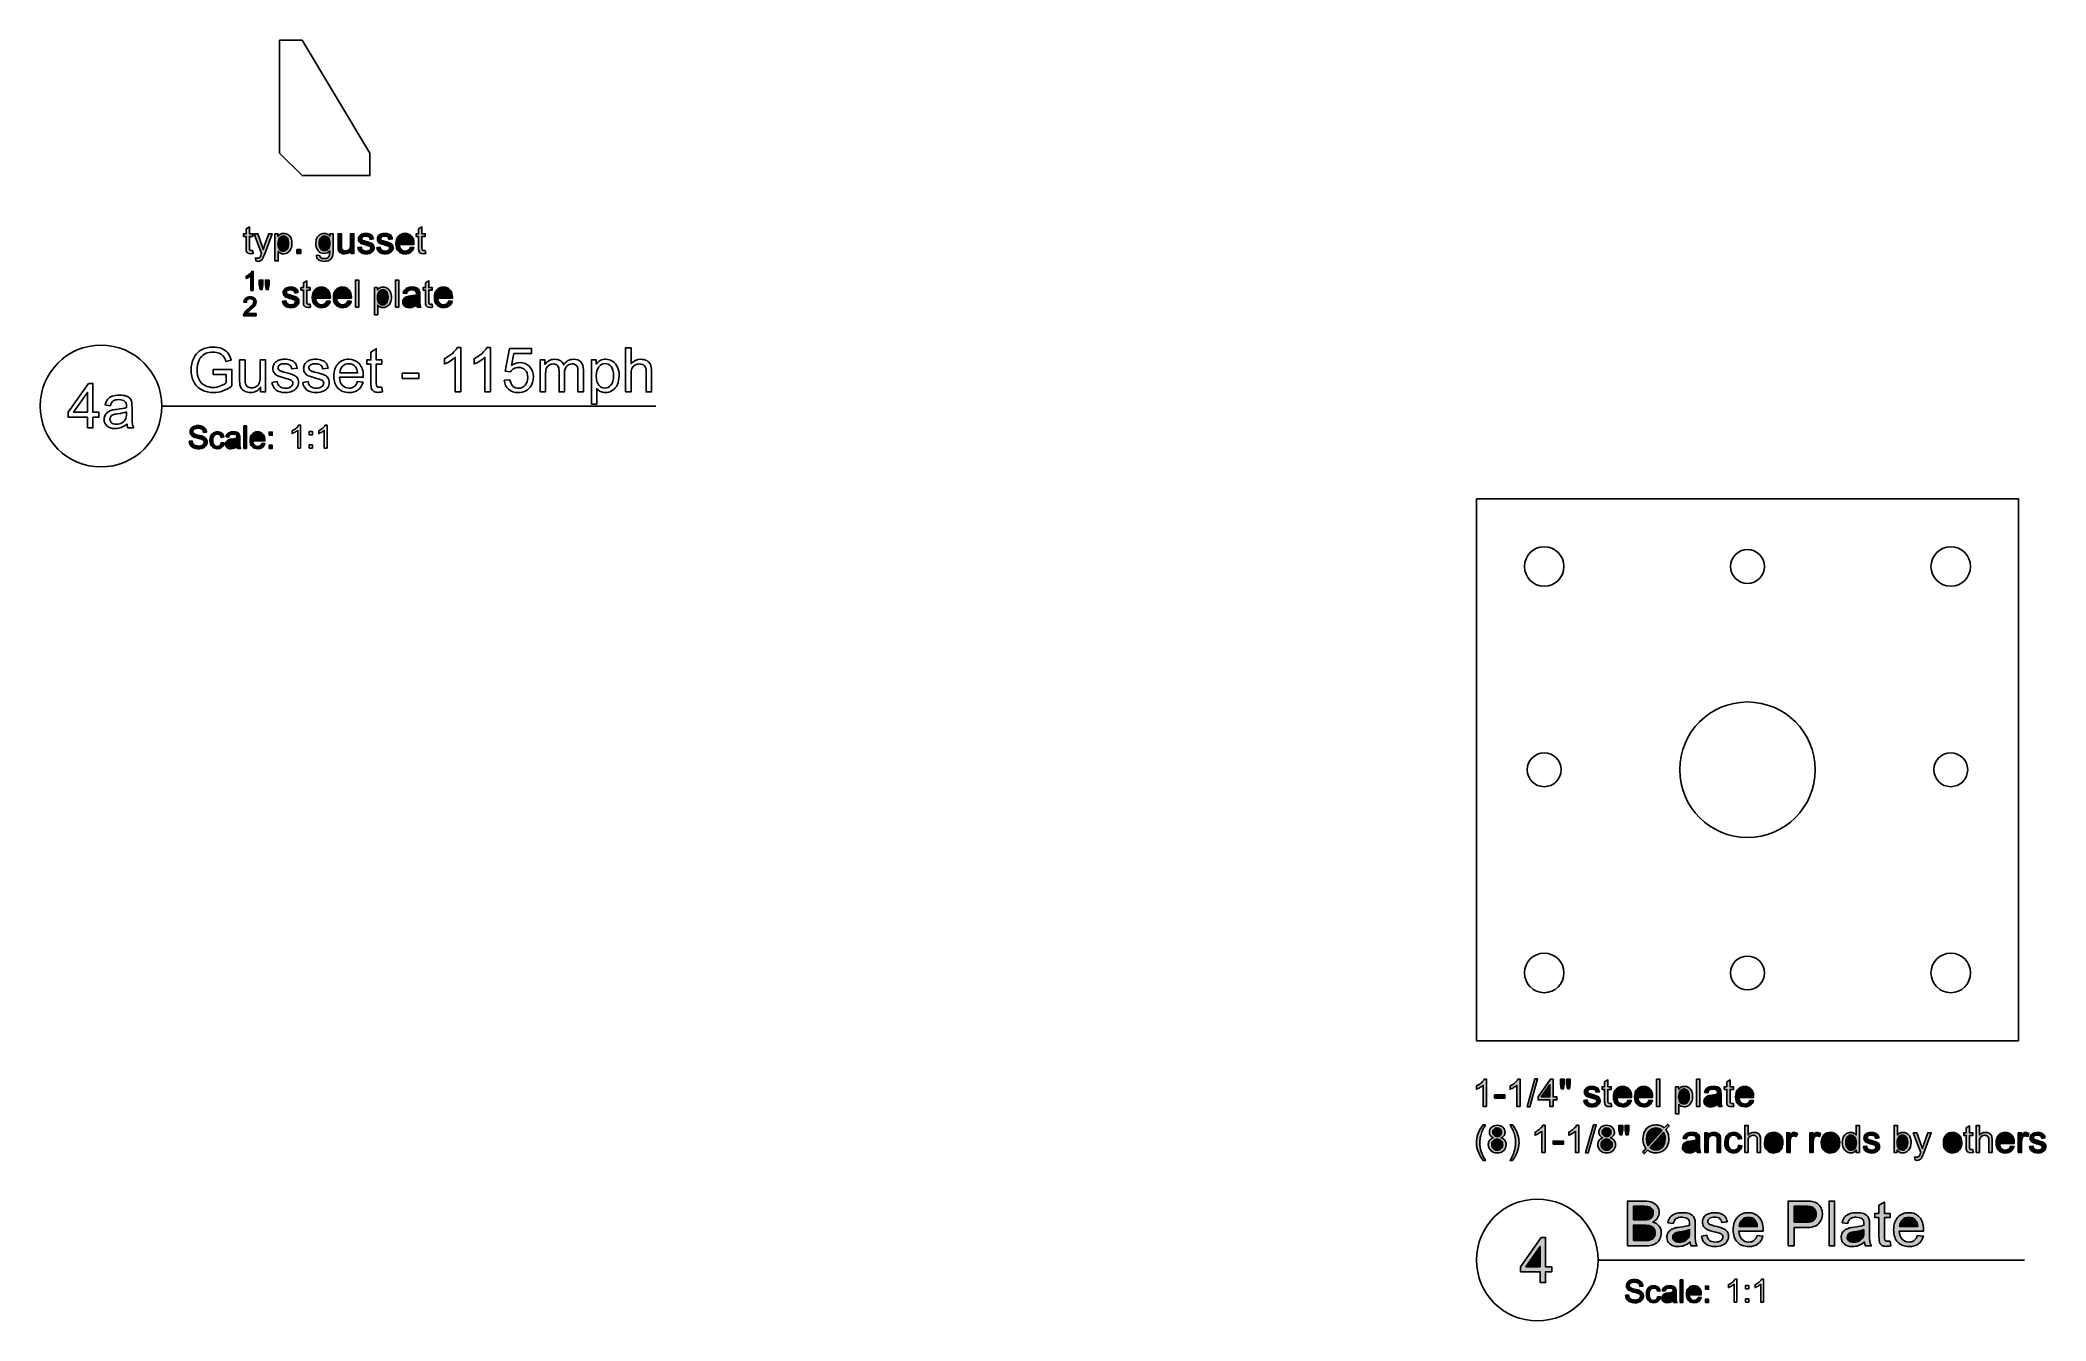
# Model space of a CAD drawing. Extents: x -3.7 to 85.1, y -41.7 to 15.
import ezdxf

# ---------------------------------------------------------------- set-up
doc = ezdxf.new("R2010")
doc.units = 0
doc.header["$MEASUREMENT"] = 0
doc.layers.add('LAYER_1', color=7, linetype='CONTINUOUS')

msp = doc.modelspace()

# ---------------------------------------------------------------- hatches: boundary and pattern name
at = {"layer": 'LAYER_1'}
h = msp.add_hatch(color=250, dxfattribs=at)
edge = h.paths.add_edge_path()
edge.add_spline(control_points=[(5.707, 5.694), (5.707, 5.694), (5.727, 5.563), (5.727, 5.563), (5.686, 5.555), (5.649, 5.55), (5.616, 5.55), (5.563, 5.55), (5.522, 5.559), (5.492, 5.576), (5.463, 5.593), (5.442, 5.615), (5.43, 5.642), (5.418, 5.67), (5.412, 5.728), (5.412, 5.817), (5.412, 5.817), (5.412, 6.318), (5.412, 6.318), (5.412, 6.318), (5.303, 6.318), (5.303, 6.318), (5.303, 6.318), (5.303, 6.432), (5.303, 6.432), (5.303, 6.432), (5.412, 6.432), (5.412, 6.432), (5.412, 6.432), (5.412, 6.647), (5.412, 6.647), (5.412, 6.647), (5.56, 6.736), (5.56, 6.736), (5.56, 6.736), (5.56, 6.432), (5.56, 6.432), (5.56, 6.432), (5.707, 6.432), (5.707, 6.432), (5.707, 6.432), (5.707, 6.318), (5.707, 6.318), (5.707, 6.318), (5.56, 6.318), (5.56, 6.318), (5.56, 6.318), (5.56, 5.808), (5.56, 5.808), (5.56, 5.766), (5.562, 5.739), (5.568, 5.727), (5.573, 5.715), (5.581, 5.706), (5.593, 5.698), (5.604, 5.691), (5.621, 5.688), (5.643, 5.688), (5.659, 5.688), (5.681, 5.69), (5.707, 5.694)], knot_values=[0, 0, 0, 0, 0.05, 0.05, 0.05, 0.1, 0.1, 0.1, 0.15, 0.15, 0.15, 0.2, 0.2, 0.2, 0.25, 0.25, 0.25, 0.3, 0.3, 0.3, 0.35, 0.35, 0.35, 0.4, 0.4, 0.4, 0.45, 0.45, 0.45, 0.5, 0.5, 0.5, 0.55, 0.55, 0.55, 0.6, 0.6, 0.6, 0.65, 0.65, 0.65, 0.7, 0.7, 0.7, 0.75, 0.75, 0.75, 0.8, 0.8, 0.8, 0.85, 0.85, 0.85, 0.9, 0.9, 0.9, 0.95, 0.95, 0.95, 1, 1, 1, 1], degree=3, periodic=1)
h = msp.add_hatch(color=250, dxfattribs=at)
edge = h.paths.add_edge_path()
edge.add_spline(control_points=[(5.846, 5.228), (5.846, 5.228), (5.829, 5.364), (5.829, 5.364), (5.862, 5.355), (5.89, 5.351), (5.914, 5.351), (5.947, 5.351), (5.973, 5.356), (5.992, 5.367), (6.012, 5.378), (6.029, 5.394), (6.041, 5.413), (6.05, 5.428), (6.065, 5.465), (6.086, 5.523), (6.089, 5.531), (6.093, 5.543), (6.099, 5.559), (6.099, 5.559), (5.769, 6.432), (5.769, 6.432), (5.769, 6.432), (5.927, 6.432), (5.927, 6.432), (5.927, 6.432), (6.108, 5.93), (6.108, 5.93), (6.132, 5.866), (6.153, 5.799), (6.172, 5.729), (6.189, 5.795), (6.209, 5.86), (6.232, 5.925), (6.232, 5.925), (6.418, 6.432), (6.418, 6.432), (6.418, 6.432), (6.565, 6.432), (6.565, 6.432), (6.565, 6.432), (6.236, 5.547), (6.236, 5.547), (6.201, 5.452), (6.173, 5.386), (6.153, 5.35), (6.127, 5.302), (6.097, 5.266), (6.063, 5.244), (6.029, 5.221), (5.988, 5.21), (5.941, 5.21), (5.913, 5.21), (5.881, 5.216), (5.846, 5.228)], knot_values=[0, 0, 0, 0, 0.055556, 0.055556, 0.055556, 0.111111, 0.111111, 0.111111, 0.166667, 0.166667, 0.166667, 0.222222, 0.222222, 0.222222, 0.277778, 0.277778, 0.277778, 0.333333, 0.333333, 0.333333, 0.388889, 0.388889, 0.388889, 0.444444, 0.444444, 0.444444, 0.5, 0.5, 0.5, 0.555556, 0.555556, 0.555556, 0.611111, 0.611111, 0.611111, 0.666667, 0.666667, 0.666667, 0.722222, 0.722222, 0.722222, 0.777778, 0.777778, 0.777778, 0.833333, 0.833333, 0.833333, 0.888889, 0.888889, 0.888889, 0.944444, 0.944444, 0.944444, 1, 1, 1, 1], degree=3, periodic=1)
h = msp.add_hatch(color=250, dxfattribs=at)
edge = h.paths.add_edge_path()
edge.add_spline(control_points=[(6.691, 5.228), (6.691, 5.228), (6.691, 6.432), (6.691, 6.432), (6.691, 6.432), (6.825, 6.432), (6.825, 6.432), (6.825, 6.432), (6.825, 6.318), (6.825, 6.318), (6.857, 6.362), (6.892, 6.395), (6.932, 6.417), (6.972, 6.439), (7.02, 6.45), (7.077, 6.45), (7.151, 6.45), (7.217, 6.432), (7.273, 6.393), (7.33, 6.355), (7.373, 6.301), (7.402, 6.232), (7.431, 6.162), (7.445, 6.086), (7.445, 6.004), (7.445, 5.915), (7.429, 5.835), (7.398, 5.764), (7.366, 5.693), (7.319, 5.638), (7.258, 5.6), (7.198, 5.563), (7.134, 5.544), (7.067, 5.544), (7.018, 5.544), (6.973, 5.554), (6.935, 5.575), (6.895, 5.595), (6.864, 5.621), (6.838, 5.653), (6.838, 5.653), (6.838, 5.228), (6.838, 5.228), (6.838, 5.228), (6.691, 5.228), (6.691, 5.228)], knot_values=[0, 0, 0, 0, 0.066667, 0.066667, 0.066667, 0.133333, 0.133333, 0.133333, 0.2, 0.2, 0.2, 0.266667, 0.266667, 0.266667, 0.333333, 0.333333, 0.333333, 0.4, 0.4, 0.4, 0.466667, 0.466667, 0.466667, 0.533333, 0.533333, 0.533333, 0.6, 0.6, 0.6, 0.666667, 0.666667, 0.666667, 0.733333, 0.733333, 0.733333, 0.8, 0.8, 0.8, 0.866667, 0.866667, 0.866667, 0.933333, 0.933333, 0.933333, 1, 1, 1, 1], degree=3, periodic=1)
h = msp.add_hatch(color=250, dxfattribs=at)
edge = h.paths.add_edge_path()
edge.add_spline(control_points=[(6.825, 5.992), (6.825, 5.88), (6.848, 5.798), (6.893, 5.744), (6.938, 5.691), (6.993, 5.664), (7.057, 5.664), (7.122, 5.664), (7.178, 5.692), (7.225, 5.747), (7.271, 5.803), (7.294, 5.888), (7.294, 6.004), (7.294, 6.115), (7.272, 6.197), (7.226, 6.252), (7.181, 6.307), (7.126, 6.335), (7.063, 6.335), (7.001, 6.335), (6.945, 6.306), (6.897, 6.247), (6.849, 6.188), (6.825, 6.104), (6.825, 5.992)], knot_values=[0, 0, 0, 0, 0.125, 0.125, 0.125, 0.25, 0.25, 0.25, 0.375, 0.375, 0.375, 0.5, 0.5, 0.5, 0.625, 0.625, 0.625, 0.75, 0.75, 0.75, 0.875, 0.875, 0.875, 1, 1, 1, 1], degree=3, periodic=1)
h = msp.add_hatch(color=250, dxfattribs=at)
edge = h.paths.add_edge_path()
edge.add_spline(control_points=[(8.528, 5.49), (8.528, 5.49), (8.67, 5.47), (8.67, 5.47), (8.676, 5.426), (8.693, 5.394), (8.72, 5.373), (8.757, 5.346), (8.807, 5.332), (8.87, 5.332), (8.938, 5.332), (8.991, 5.346), (9.028, 5.373), (9.065, 5.4), (9.091, 5.439), (9.104, 5.487), (9.111, 5.517), (9.115, 5.58), (9.114, 5.676), (9.05, 5.6), (8.97, 5.562), (8.874, 5.562), (8.754, 5.562), (8.661, 5.605), (8.596, 5.691), (8.53, 5.777), (8.497, 5.881), (8.497, 6.001), (8.497, 6.084), (8.513, 6.161), (8.542, 6.231), (8.572, 6.301), (8.616, 6.355), (8.673, 6.393), (8.73, 6.432), (8.797, 6.45), (8.874, 6.45), (8.977, 6.45), (9.061, 6.409), (9.128, 6.325), (9.128, 6.325), (9.128, 6.432), (9.128, 6.432), (9.128, 6.432), (9.264, 6.432), (9.264, 6.432), (9.264, 6.432), (9.264, 5.681), (9.264, 5.681), (9.264, 5.545), (9.25, 5.449), (9.222, 5.393), (9.195, 5.337), (9.151, 5.292), (9.091, 5.259), (9.032, 5.226), (8.958, 5.21), (8.871, 5.21), (8.767, 5.21), (8.684, 5.233), (8.62, 5.28), (8.556, 5.326), (8.525, 5.396), (8.528, 5.49)], knot_values=[0, 0, 0, 0, 0.047619, 0.047619, 0.047619, 0.095238, 0.095238, 0.095238, 0.142857, 0.142857, 0.142857, 0.190476, 0.190476, 0.190476, 0.238095, 0.238095, 0.238095, 0.285714, 0.285714, 0.285714, 0.333333, 0.333333, 0.333333, 0.380952, 0.380952, 0.380952, 0.428571, 0.428571, 0.428571, 0.47619, 0.47619, 0.47619, 0.52381, 0.52381, 0.52381, 0.571429, 0.571429, 0.571429, 0.619048, 0.619048, 0.619048, 0.666667, 0.666667, 0.666667, 0.714286, 0.714286, 0.714286, 0.761905, 0.761905, 0.761905, 0.809524, 0.809524, 0.809524, 0.857143, 0.857143, 0.857143, 0.904762, 0.904762, 0.904762, 0.952381, 0.952381, 0.952381, 1, 1, 1, 1], degree=3, periodic=1)
h = msp.add_hatch(color=250, dxfattribs=at)
edge = h.paths.add_edge_path()
edge.add_spline(control_points=[(8.648, 6.012), (8.648, 5.898), (8.671, 5.815), (8.716, 5.763), (8.762, 5.711), (8.818, 5.684), (8.887, 5.684), (8.954, 5.684), (9.011, 5.71), (9.057, 5.762), (9.103, 5.814), (9.126, 5.896), (9.126, 6.007), (9.126, 6.113), (9.102, 6.193), (9.055, 6.247), (9.008, 6.301), (8.951, 6.328), (8.884, 6.328), (8.819, 6.328), (8.763, 6.302), (8.717, 6.248), (8.671, 6.195), (8.648, 6.117), (8.648, 6.012)], knot_values=[0, 0, 0, 0, 0.125, 0.125, 0.125, 0.25, 0.25, 0.25, 0.375, 0.375, 0.375, 0.5, 0.5, 0.5, 0.625, 0.625, 0.625, 0.75, 0.75, 0.75, 0.875, 0.875, 0.875, 1, 1, 1, 1], degree=3, periodic=1)
h = msp.add_hatch(color=250, dxfattribs=at)
edge = h.paths.add_edge_path()
edge.add_spline(control_points=[(10.055, 5.562), (10.055, 5.562), (10.055, 5.691), (10.055, 5.691), (9.988, 5.593), (9.896, 5.544), (9.78, 5.544), (9.729, 5.544), (9.681, 5.553), (9.637, 5.573), (9.592, 5.593), (9.559, 5.617), (9.538, 5.647), (9.516, 5.677), (9.501, 5.713), (9.493, 5.756), (9.487, 5.785), (9.484, 5.831), (9.484, 5.894), (9.484, 5.894), (9.484, 6.432), (9.484, 6.432), (9.484, 6.432), (9.631, 6.432), (9.631, 6.432), (9.631, 6.432), (9.631, 5.951), (9.631, 5.951), (9.631, 5.874), (9.634, 5.822), (9.64, 5.795), (9.649, 5.756), (9.669, 5.726), (9.699, 5.704), (9.729, 5.682), (9.766, 5.671), (9.81, 5.671), (9.854, 5.671), (9.896, 5.682), (9.934, 5.705), (9.973, 5.727), (10, 5.758), (10.016, 5.797), (10.032, 5.836), (10.04, 5.893), (10.04, 5.967), (10.04, 5.967), (10.04, 6.432), (10.04, 6.432), (10.04, 6.432), (10.188, 6.432), (10.188, 6.432), (10.188, 6.432), (10.188, 5.562), (10.188, 5.562), (10.188, 5.562), (10.055, 5.562), (10.055, 5.562)], knot_values=[0, 0, 0, 0, 0.052632, 0.052632, 0.052632, 0.105263, 0.105263, 0.105263, 0.157895, 0.157895, 0.157895, 0.210526, 0.210526, 0.210526, 0.263158, 0.263158, 0.263158, 0.315789, 0.315789, 0.315789, 0.368421, 0.368421, 0.368421, 0.421053, 0.421053, 0.421053, 0.473684, 0.473684, 0.473684, 0.526316, 0.526316, 0.526316, 0.578947, 0.578947, 0.578947, 0.631579, 0.631579, 0.631579, 0.684211, 0.684211, 0.684211, 0.736842, 0.736842, 0.736842, 0.789474, 0.789474, 0.789474, 0.842105, 0.842105, 0.842105, 0.894737, 0.894737, 0.894737, 0.947368, 0.947368, 0.947368, 1, 1, 1, 1], degree=3, periodic=1)
h = msp.add_hatch(color=250, dxfattribs=at)
edge = h.paths.add_edge_path()
edge.add_spline(control_points=[(10.361, 5.822), (10.361, 5.822), (10.507, 5.845), (10.507, 5.845), (10.515, 5.787), (10.538, 5.742), (10.575, 5.711), (10.612, 5.68), (10.665, 5.664), (10.732, 5.664), (10.8, 5.664), (10.85, 5.678), (10.883, 5.706), (10.916, 5.733), (10.932, 5.765), (10.932, 5.803), (10.932, 5.836), (10.918, 5.862), (10.888, 5.881), (10.867, 5.894), (10.817, 5.911), (10.737, 5.931), (10.629, 5.958), (10.555, 5.982), (10.513, 6.002), (10.471, 6.022), (10.44, 6.049), (10.418, 6.084), (10.397, 6.119), (10.386, 6.158), (10.386, 6.2), (10.386, 6.239), (10.395, 6.275), (10.412, 6.308), (10.43, 6.341), (10.454, 6.368), (10.485, 6.39), (10.508, 6.407), (10.539, 6.421), (10.578, 6.433), (10.618, 6.445), (10.66, 6.45), (10.705, 6.45), (10.774, 6.45), (10.833, 6.441), (10.885, 6.421), (10.936, 6.401), (10.974, 6.374), (10.999, 6.341), (11.023, 6.307), (11.04, 6.262), (11.05, 6.206), (11.05, 6.206), (10.906, 6.186), (10.906, 6.186), (10.899, 6.231), (10.88, 6.266), (10.849, 6.292), (10.818, 6.317), (10.773, 6.33), (10.716, 6.33), (10.649, 6.33), (10.6, 6.319), (10.572, 6.296), (10.543, 6.274), (10.528, 6.248), (10.528, 6.218), (10.528, 6.199), (10.534, 6.181), (10.546, 6.166), (10.558, 6.15), (10.577, 6.137), (10.603, 6.127), (10.617, 6.121), (10.66, 6.109), (10.733, 6.089), (10.836, 6.062), (10.909, 6.039), (10.95, 6.021), (10.992, 6.004), (11.024, 5.978), (11.048, 5.944), (11.071, 5.91), (11.083, 5.868), (11.083, 5.818), (11.083, 5.769), (11.069, 5.723), (11.04, 5.68), (11.011, 5.636), (10.97, 5.603), (10.916, 5.579), (10.862, 5.555), (10.801, 5.544), (10.733, 5.544), (10.62, 5.544), (10.533, 5.567), (10.474, 5.614), (10.415, 5.661), (10.377, 5.73), (10.361, 5.822)], knot_values=[0, 0, 0, 0, 0.030303, 0.030303, 0.030303, 0.060606, 0.060606, 0.060606, 0.090909, 0.090909, 0.090909, 0.121212, 0.121212, 0.121212, 0.151515, 0.151515, 0.151515, 0.181818, 0.181818, 0.181818, 0.212121, 0.212121, 0.212121, 0.242424, 0.242424, 0.242424, 0.272727, 0.272727, 0.272727, 0.30303, 0.30303, 0.30303, 0.333333, 0.333333, 0.333333, 0.363636, 0.363636, 0.363636, 0.393939, 0.393939, 0.393939, 0.424242, 0.424242, 0.424242, 0.454545, 0.454545, 0.454545, 0.484848, 0.484848, 0.484848, 0.515152, 0.515152, 0.515152, 0.545455, 0.545455, 0.545455, 0.575758, 0.575758, 0.575758, 0.606061, 0.606061, 0.606061, 0.636364, 0.636364, 0.636364, 0.666667, 0.666667, 0.666667, 0.69697, 0.69697, 0.69697, 0.727273, 0.727273, 0.727273, 0.757576, 0.757576, 0.757576, 0.787879, 0.787879, 0.787879, 0.818182, 0.818182, 0.818182, 0.848485, 0.848485, 0.848485, 0.878788, 0.878788, 0.878788, 0.909091, 0.909091, 0.909091, 0.939394, 0.939394, 0.939394, 0.969697, 0.969697, 0.969697, 1, 1, 1, 1], degree=3, periodic=1)
h = msp.add_hatch(color=250, dxfattribs=at)
edge = h.paths.add_edge_path()
edge.add_spline(control_points=[(11.199, 5.822), (11.199, 5.822), (11.345, 5.845), (11.345, 5.845), (11.353, 5.787), (11.376, 5.742), (11.413, 5.711), (11.451, 5.68), (11.503, 5.664), (11.57, 5.664), (11.638, 5.664), (11.688, 5.678), (11.721, 5.706), (11.754, 5.733), (11.77, 5.765), (11.77, 5.803), (11.77, 5.836), (11.756, 5.862), (11.726, 5.881), (11.706, 5.894), (11.655, 5.911), (11.575, 5.931), (11.468, 5.958), (11.393, 5.982), (11.351, 6.002), (11.31, 6.022), (11.278, 6.049), (11.256, 6.084), (11.235, 6.119), (11.224, 6.158), (11.224, 6.2), (11.224, 6.239), (11.233, 6.275), (11.251, 6.308), (11.268, 6.341), (11.292, 6.368), (11.323, 6.39), (11.346, 6.407), (11.377, 6.421), (11.416, 6.433), (11.456, 6.445), (11.498, 6.45), (11.544, 6.45), (11.612, 6.45), (11.672, 6.441), (11.723, 6.421), (11.775, 6.401), (11.813, 6.374), (11.837, 6.341), (11.862, 6.307), (11.879, 6.262), (11.888, 6.206), (11.888, 6.206), (11.744, 6.186), (11.744, 6.186), (11.737, 6.231), (11.718, 6.266), (11.687, 6.292), (11.656, 6.317), (11.611, 6.33), (11.554, 6.33), (11.487, 6.33), (11.439, 6.319), (11.41, 6.296), (11.381, 6.274), (11.366, 6.248), (11.366, 6.218), (11.366, 6.199), (11.372, 6.181), (11.384, 6.166), (11.396, 6.15), (11.415, 6.137), (11.441, 6.127), (11.456, 6.121), (11.499, 6.109), (11.571, 6.089), (11.675, 6.062), (11.747, 6.039), (11.789, 6.021), (11.83, 6.004), (11.862, 5.978), (11.886, 5.944), (11.91, 5.91), (11.921, 5.868), (11.921, 5.818), (11.921, 5.769), (11.907, 5.723), (11.878, 5.68), (11.85, 5.636), (11.808, 5.603), (11.754, 5.579), (11.7, 5.555), (11.639, 5.544), (11.571, 5.544), (11.458, 5.544), (11.372, 5.567), (11.312, 5.614), (11.253, 5.661), (11.215, 5.73), (11.199, 5.822)], knot_values=[0, 0, 0, 0, 0.030303, 0.030303, 0.030303, 0.060606, 0.060606, 0.060606, 0.090909, 0.090909, 0.090909, 0.121212, 0.121212, 0.121212, 0.151515, 0.151515, 0.151515, 0.181818, 0.181818, 0.181818, 0.212121, 0.212121, 0.212121, 0.242424, 0.242424, 0.242424, 0.272727, 0.272727, 0.272727, 0.30303, 0.30303, 0.30303, 0.333333, 0.333333, 0.333333, 0.363636, 0.363636, 0.363636, 0.393939, 0.393939, 0.393939, 0.424242, 0.424242, 0.424242, 0.454545, 0.454545, 0.454545, 0.484848, 0.484848, 0.484848, 0.515152, 0.515152, 0.515152, 0.545455, 0.545455, 0.545455, 0.575758, 0.575758, 0.575758, 0.606061, 0.606061, 0.606061, 0.636364, 0.636364, 0.636364, 0.666667, 0.666667, 0.666667, 0.69697, 0.69697, 0.69697, 0.727273, 0.727273, 0.727273, 0.757576, 0.757576, 0.757576, 0.787879, 0.787879, 0.787879, 0.818182, 0.818182, 0.818182, 0.848485, 0.848485, 0.848485, 0.878788, 0.878788, 0.878788, 0.909091, 0.909091, 0.909091, 0.939394, 0.939394, 0.939394, 0.969697, 0.969697, 0.969697, 1, 1, 1, 1], degree=3, periodic=1)
h = msp.add_hatch(color=250, dxfattribs=at)
edge = h.paths.add_edge_path()
edge.add_spline(control_points=[(12.689, 5.844), (12.689, 5.844), (12.842, 5.824), (12.842, 5.824), (12.818, 5.735), (12.773, 5.666), (12.709, 5.617), (12.644, 5.568), (12.561, 5.544), (12.46, 5.544), (12.333, 5.544), (12.233, 5.583), (12.158, 5.661), (12.084, 5.739), (12.047, 5.849), (12.047, 5.99), (12.047, 6.136), (12.084, 6.249), (12.16, 6.33), (12.235, 6.41), (12.332, 6.45), (12.452, 6.45), (12.568, 6.45), (12.663, 6.411), (12.736, 6.332), (12.81, 6.253), (12.847, 6.142), (12.847, 5.998), (12.847, 5.99), (12.846, 5.977), (12.846, 5.959), (12.846, 5.959), (12.198, 5.959), (12.198, 5.959), (12.204, 5.864), (12.23, 5.791), (12.279, 5.74), (12.327, 5.69), (12.388, 5.664), (12.46, 5.664), (12.514, 5.664), (12.56, 5.679), (12.598, 5.707), (12.637, 5.736), (12.667, 5.781), (12.689, 5.844)], knot_values=[0, 0, 0, 0, 0.066667, 0.066667, 0.066667, 0.133333, 0.133333, 0.133333, 0.2, 0.2, 0.2, 0.266667, 0.266667, 0.266667, 0.333333, 0.333333, 0.333333, 0.4, 0.4, 0.4, 0.466667, 0.466667, 0.466667, 0.533333, 0.533333, 0.533333, 0.6, 0.6, 0.6, 0.666667, 0.666667, 0.666667, 0.733333, 0.733333, 0.733333, 0.8, 0.8, 0.8, 0.866667, 0.866667, 0.866667, 0.933333, 0.933333, 0.933333, 1, 1, 1, 1], degree=3, periodic=1)
h = msp.add_hatch(color=250, dxfattribs=at)
edge = h.paths.add_edge_path()
edge.add_spline(control_points=[(12.206, 6.08), (12.206, 6.08), (12.691, 6.08), (12.691, 6.08), (12.684, 6.153), (12.666, 6.208), (12.635, 6.245), (12.588, 6.301), (12.528, 6.33), (12.453, 6.33), (12.385, 6.33), (12.329, 6.307), (12.283, 6.262), (12.237, 6.217), (12.211, 6.156), (12.206, 6.08)], knot_values=[0, 0, 0, 0, 0.2, 0.2, 0.2, 0.4, 0.4, 0.4, 0.6, 0.6, 0.6, 0.8, 0.8, 0.8, 1, 1, 1, 1], degree=3, periodic=1)
h = msp.add_hatch(color=250, dxfattribs=at)
edge = h.paths.add_edge_path()
edge.add_spline(control_points=[(13.348, 5.694), (13.348, 5.694), (13.368, 5.563), (13.368, 5.563), (13.327, 5.555), (13.29, 5.55), (13.257, 5.55), (13.204, 5.55), (13.163, 5.559), (13.133, 5.576), (13.104, 5.593), (13.083, 5.615), (13.071, 5.642), (13.059, 5.67), (13.053, 5.728), (13.053, 5.817), (13.053, 5.817), (13.053, 6.318), (13.053, 6.318), (13.053, 6.318), (12.944, 6.318), (12.944, 6.318), (12.944, 6.318), (12.944, 6.432), (12.944, 6.432), (12.944, 6.432), (13.053, 6.432), (13.053, 6.432), (13.053, 6.432), (13.053, 6.647), (13.053, 6.647), (13.053, 6.647), (13.201, 6.736), (13.201, 6.736), (13.201, 6.736), (13.201, 6.432), (13.201, 6.432), (13.201, 6.432), (13.348, 6.432), (13.348, 6.432), (13.348, 6.432), (13.348, 6.318), (13.348, 6.318), (13.348, 6.318), (13.201, 6.318), (13.201, 6.318), (13.201, 6.318), (13.201, 5.808), (13.201, 5.808), (13.201, 5.766), (13.203, 5.739), (13.208, 5.727), (13.213, 5.715), (13.222, 5.706), (13.234, 5.698), (13.245, 5.691), (13.262, 5.688), (13.284, 5.688), (13.3, 5.688), (13.322, 5.69), (13.348, 5.694)], knot_values=[0, 0, 0, 0, 0.05, 0.05, 0.05, 0.1, 0.1, 0.1, 0.15, 0.15, 0.15, 0.2, 0.2, 0.2, 0.25, 0.25, 0.25, 0.3, 0.3, 0.3, 0.35, 0.35, 0.35, 0.4, 0.4, 0.4, 0.45, 0.45, 0.45, 0.5, 0.5, 0.5, 0.55, 0.55, 0.55, 0.6, 0.6, 0.6, 0.65, 0.65, 0.65, 0.7, 0.7, 0.7, 0.75, 0.75, 0.75, 0.8, 0.8, 0.8, 0.85, 0.85, 0.85, 0.9, 0.9, 0.9, 0.95, 0.95, 0.95, 1, 1, 1, 1], degree=3, periodic=1)
h = msp.add_hatch(color=250, dxfattribs=at)
edge = h.paths.add_edge_path()
edge.add_spline(control_points=[(7.665, 5.562), (7.665, 5.562), (7.665, 5.73), (7.665, 5.73), (7.665, 5.73), (7.833, 5.73), (7.833, 5.73), (7.833, 5.73), (7.833, 5.562), (7.833, 5.562), (7.833, 5.562), (7.665, 5.562), (7.665, 5.562)], knot_values=[0, 0, 0, 0, 0.25, 0.25, 0.25, 0.5, 0.5, 0.5, 0.75, 0.75, 0.75, 1, 1, 1, 1], degree=3, periodic=1)
h = msp.add_hatch(color=250, dxfattribs=at)
edge = h.paths.add_edge_path()
edge.add_spline(control_points=[(5.733, 3.922), (5.733, 3.922), (5.63, 3.922), (5.63, 3.922), (5.63, 3.922), (5.63, 4.58), (5.63, 4.58), (5.605, 4.556), (5.572, 4.532), (5.532, 4.508), (5.492, 4.485), (5.455, 4.467), (5.423, 4.455), (5.423, 4.455), (5.423, 4.555), (5.423, 4.555), (5.481, 4.582), (5.531, 4.615), (5.574, 4.653), (5.618, 4.692), (5.648, 4.729), (5.666, 4.766), (5.666, 4.766), (5.733, 4.766), (5.733, 4.766), (5.733, 4.766), (5.733, 3.922), (5.733, 3.922)], knot_values=[0, 0, 0, 0, 0.111111, 0.111111, 0.111111, 0.222222, 0.222222, 0.222222, 0.333333, 0.333333, 0.333333, 0.444444, 0.444444, 0.444444, 0.555556, 0.555556, 0.555556, 0.666667, 0.666667, 0.666667, 0.777778, 0.777778, 0.777778, 0.888889, 0.888889, 0.888889, 1, 1, 1, 1], degree=3, periodic=1)
h = msp.add_hatch(color=250, dxfattribs=at)
edge = h.paths.add_edge_path()
edge.add_spline(control_points=[(5.857, 2.901), (5.857, 2.901), (5.857, 2.802), (5.857, 2.802), (5.857, 2.802), (5.3, 2.802), (5.3, 2.802), (5.3, 2.827), (5.304, 2.851), (5.313, 2.874), (5.327, 2.912), (5.35, 2.949), (5.381, 2.986), (5.413, 3.022), (5.458, 3.064), (5.516, 3.112), (5.607, 3.187), (5.669, 3.246), (5.701, 3.29), (5.734, 3.334), (5.75, 3.375), (5.75, 3.415), (5.75, 3.455), (5.735, 3.49), (5.706, 3.518), (5.676, 3.546), (5.638, 3.56), (5.591, 3.56), (5.541, 3.56), (5.501, 3.545), (5.471, 3.516), (5.441, 3.486), (5.426, 3.445), (5.426, 3.392), (5.426, 3.392), (5.32, 3.403), (5.32, 3.403), (5.328, 3.482), (5.355, 3.542), (5.402, 3.584), (5.45, 3.625), (5.513, 3.646), (5.593, 3.646), (5.674, 3.646), (5.738, 3.623), (5.785, 3.579), (5.832, 3.534), (5.855, 3.478), (5.855, 3.412), (5.855, 3.379), (5.849, 3.346), (5.835, 3.313), (5.821, 3.28), (5.798, 3.246), (5.766, 3.21), (5.734, 3.174), (5.681, 3.125), (5.607, 3.062), (5.545, 3.01), (5.505, 2.975), (5.488, 2.957), (5.47, 2.938), (5.456, 2.919), (5.444, 2.901), (5.444, 2.901), (5.857, 2.901), (5.857, 2.901)], knot_values=[0, 0, 0, 0, 0.045455, 0.045455, 0.045455, 0.090909, 0.090909, 0.090909, 0.136364, 0.136364, 0.136364, 0.181818, 0.181818, 0.181818, 0.227273, 0.227273, 0.227273, 0.272727, 0.272727, 0.272727, 0.318182, 0.318182, 0.318182, 0.363636, 0.363636, 0.363636, 0.409091, 0.409091, 0.409091, 0.454545, 0.454545, 0.454545, 0.5, 0.5, 0.5, 0.545455, 0.545455, 0.545455, 0.590909, 0.590909, 0.590909, 0.636364, 0.636364, 0.636364, 0.681818, 0.681818, 0.681818, 0.727273, 0.727273, 0.727273, 0.772727, 0.772727, 0.772727, 0.818182, 0.818182, 0.818182, 0.863636, 0.863636, 0.863636, 0.909091, 0.909091, 0.909091, 0.954545, 0.954545, 0.954545, 1, 1, 1, 1], degree=3, periodic=1)
h = msp.add_hatch(color=250, dxfattribs=at)
edge = h.paths.add_edge_path()
edge.add_spline(control_points=[(6.034, 3.958), (6.034, 3.958), (5.994, 4.186), (5.994, 4.186), (5.994, 4.186), (5.994, 4.382), (5.994, 4.382), (5.994, 4.382), (6.161, 4.382), (6.161, 4.382), (6.161, 4.382), (6.161, 4.186), (6.161, 4.186), (6.161, 4.186), (6.124, 3.958), (6.124, 3.958), (6.124, 3.958), (6.034, 3.958), (6.034, 3.958)], knot_values=[0, 0, 0, 0, 0.166667, 0.166667, 0.166667, 0.333333, 0.333333, 0.333333, 0.5, 0.5, 0.5, 0.666667, 0.666667, 0.666667, 0.833333, 0.833333, 0.833333, 1, 1, 1, 1], degree=3, periodic=1)
h = msp.add_hatch(color=250, dxfattribs=at)
edge = h.paths.add_edge_path()
edge.add_spline(control_points=[(6.305, 3.958), (6.305, 3.958), (6.265, 4.186), (6.265, 4.186), (6.265, 4.186), (6.265, 4.382), (6.265, 4.382), (6.265, 4.382), (6.433, 4.382), (6.433, 4.382), (6.433, 4.382), (6.433, 4.186), (6.433, 4.186), (6.433, 4.186), (6.393, 3.958), (6.393, 3.958), (6.393, 3.958), (6.305, 3.958), (6.305, 3.958)], knot_values=[0, 0, 0, 0, 0.166667, 0.166667, 0.166667, 0.333333, 0.333333, 0.333333, 0.5, 0.5, 0.5, 0.666667, 0.666667, 0.666667, 0.833333, 0.833333, 0.833333, 1, 1, 1, 1], degree=3, periodic=1)
h = msp.add_hatch(color=250, dxfattribs=at)
edge = h.paths.add_edge_path()
edge.add_spline(control_points=[(7.029, 3.442), (7.029, 3.442), (7.175, 3.465), (7.175, 3.465), (7.183, 3.407), (7.206, 3.362), (7.244, 3.331), (7.281, 3.3), (7.333, 3.284), (7.4, 3.284), (7.468, 3.284), (7.519, 3.298), (7.552, 3.326), (7.584, 3.353), (7.601, 3.385), (7.601, 3.423), (7.601, 3.456), (7.586, 3.482), (7.557, 3.501), (7.536, 3.514), (7.486, 3.531), (7.406, 3.551), (7.298, 3.578), (7.223, 3.602), (7.182, 3.622), (7.14, 3.642), (7.108, 3.669), (7.087, 3.704), (7.065, 3.739), (7.054, 3.778), (7.054, 3.82), (7.054, 3.859), (7.063, 3.895), (7.081, 3.928), (7.099, 3.961), (7.123, 3.988), (7.153, 4.01), (7.176, 4.027), (7.207, 4.041), (7.247, 4.053), (7.286, 4.065), (7.329, 4.07), (7.374, 4.07), (7.442, 4.07), (7.502, 4.061), (7.553, 4.041), (7.605, 4.021), (7.643, 3.994), (7.668, 3.961), (7.692, 3.927), (7.709, 3.882), (7.718, 3.826), (7.718, 3.826), (7.574, 3.806), (7.574, 3.806), (7.568, 3.851), (7.549, 3.886), (7.517, 3.912), (7.486, 3.937), (7.442, 3.95), (7.385, 3.95), (7.317, 3.95), (7.269, 3.939), (7.24, 3.916), (7.211, 3.894), (7.197, 3.868), (7.197, 3.838), (7.197, 3.819), (7.203, 3.801), (7.215, 3.786), (7.227, 3.77), (7.245, 3.757), (7.271, 3.747), (7.286, 3.741), (7.329, 3.729), (7.401, 3.709), (7.505, 3.682), (7.578, 3.659), (7.619, 3.641), (7.66, 3.624), (7.693, 3.598), (7.716, 3.564), (7.74, 3.53), (7.752, 3.488), (7.752, 3.438), (7.752, 3.389), (7.737, 3.343), (7.709, 3.3), (7.68, 3.256), (7.639, 3.223), (7.585, 3.199), (7.53, 3.175), (7.469, 3.164), (7.401, 3.164), (7.288, 3.164), (7.202, 3.187), (7.143, 3.234), (7.083, 3.281), (7.046, 3.35), (7.029, 3.442)], knot_values=[0, 0, 0, 0, 0.030303, 0.030303, 0.030303, 0.060606, 0.060606, 0.060606, 0.090909, 0.090909, 0.090909, 0.121212, 0.121212, 0.121212, 0.151515, 0.151515, 0.151515, 0.181818, 0.181818, 0.181818, 0.212121, 0.212121, 0.212121, 0.242424, 0.242424, 0.242424, 0.272727, 0.272727, 0.272727, 0.30303, 0.30303, 0.30303, 0.333333, 0.333333, 0.333333, 0.363636, 0.363636, 0.363636, 0.393939, 0.393939, 0.393939, 0.424242, 0.424242, 0.424242, 0.454545, 0.454545, 0.454545, 0.484848, 0.484848, 0.484848, 0.515152, 0.515152, 0.515152, 0.545455, 0.545455, 0.545455, 0.575758, 0.575758, 0.575758, 0.606061, 0.606061, 0.606061, 0.636364, 0.636364, 0.636364, 0.666667, 0.666667, 0.666667, 0.69697, 0.69697, 0.69697, 0.727273, 0.727273, 0.727273, 0.757576, 0.757576, 0.757576, 0.787879, 0.787879, 0.787879, 0.818182, 0.818182, 0.818182, 0.848485, 0.848485, 0.848485, 0.878788, 0.878788, 0.878788, 0.909091, 0.909091, 0.909091, 0.939394, 0.939394, 0.939394, 0.969697, 0.969697, 0.969697, 1, 1, 1, 1], degree=3, periodic=1)
h = msp.add_hatch(color=250, dxfattribs=at)
edge = h.paths.add_edge_path()
edge.add_spline(control_points=[(8.246, 3.314), (8.246, 3.314), (8.266, 3.183), (8.266, 3.183), (8.225, 3.175), (8.188, 3.17), (8.155, 3.17), (8.102, 3.17), (8.061, 3.179), (8.031, 3.196), (8.002, 3.213), (7.981, 3.235), (7.969, 3.262), (7.957, 3.29), (7.951, 3.348), (7.951, 3.437), (7.951, 3.437), (7.951, 3.938), (7.951, 3.938), (7.951, 3.938), (7.842, 3.938), (7.842, 3.938), (7.842, 3.938), (7.842, 4.052), (7.842, 4.052), (7.842, 4.052), (7.951, 4.052), (7.951, 4.052), (7.951, 4.052), (7.951, 4.267), (7.951, 4.267), (7.951, 4.267), (8.099, 4.356), (8.099, 4.356), (8.099, 4.356), (8.099, 4.052), (8.099, 4.052), (8.099, 4.052), (8.246, 4.052), (8.246, 4.052), (8.246, 4.052), (8.246, 3.938), (8.246, 3.938), (8.246, 3.938), (8.099, 3.938), (8.099, 3.938), (8.099, 3.938), (8.099, 3.428), (8.099, 3.428), (8.099, 3.386), (8.101, 3.359), (8.107, 3.347), (8.112, 3.335), (8.12, 3.326), (8.132, 3.318), (8.143, 3.311), (8.16, 3.308), (8.182, 3.308), (8.198, 3.308), (8.22, 3.31), (8.246, 3.314)], knot_values=[0, 0, 0, 0, 0.05, 0.05, 0.05, 0.1, 0.1, 0.1, 0.15, 0.15, 0.15, 0.2, 0.2, 0.2, 0.25, 0.25, 0.25, 0.3, 0.3, 0.3, 0.35, 0.35, 0.35, 0.4, 0.4, 0.4, 0.45, 0.45, 0.45, 0.5, 0.5, 0.5, 0.55, 0.55, 0.55, 0.6, 0.6, 0.6, 0.65, 0.65, 0.65, 0.7, 0.7, 0.7, 0.75, 0.75, 0.75, 0.8, 0.8, 0.8, 0.85, 0.85, 0.85, 0.9, 0.9, 0.9, 0.95, 0.95, 0.95, 1, 1, 1, 1], degree=3, periodic=1)
h = msp.add_hatch(color=250, dxfattribs=at)
edge = h.paths.add_edge_path()
edge.add_spline(control_points=[(8.985, 3.464), (8.985, 3.464), (9.138, 3.444), (9.138, 3.444), (9.114, 3.355), (9.07, 3.286), (9.005, 3.237), (8.94, 3.188), (8.857, 3.164), (8.756, 3.164), (8.63, 3.164), (8.529, 3.203), (8.455, 3.281), (8.38, 3.359), (8.343, 3.469), (8.343, 3.61), (8.343, 3.756), (8.381, 3.869), (8.456, 3.95), (8.531, 4.03), (8.628, 4.07), (8.748, 4.07), (8.864, 4.07), (8.959, 4.031), (9.032, 3.952), (9.106, 3.873), (9.143, 3.762), (9.143, 3.618), (9.143, 3.61), (9.142, 3.597), (9.142, 3.579), (9.142, 3.579), (8.494, 3.579), (8.494, 3.579), (8.5, 3.484), (8.526, 3.411), (8.575, 3.36), (8.623, 3.31), (8.684, 3.284), (8.756, 3.284), (8.81, 3.284), (8.856, 3.299), (8.894, 3.327), (8.933, 3.356), (8.963, 3.401), (8.985, 3.464)], knot_values=[0, 0, 0, 0, 0.066667, 0.066667, 0.066667, 0.133333, 0.133333, 0.133333, 0.2, 0.2, 0.2, 0.266667, 0.266667, 0.266667, 0.333333, 0.333333, 0.333333, 0.4, 0.4, 0.4, 0.466667, 0.466667, 0.466667, 0.533333, 0.533333, 0.533333, 0.6, 0.6, 0.6, 0.666667, 0.666667, 0.666667, 0.733333, 0.733333, 0.733333, 0.8, 0.8, 0.8, 0.866667, 0.866667, 0.866667, 0.933333, 0.933333, 0.933333, 1, 1, 1, 1], degree=3, periodic=1)
h = msp.add_hatch(color=250, dxfattribs=at)
edge = h.paths.add_edge_path()
edge.add_spline(control_points=[(8.502, 3.7), (8.502, 3.7), (8.987, 3.7), (8.987, 3.7), (8.98, 3.773), (8.962, 3.828), (8.931, 3.865), (8.885, 3.921), (8.824, 3.95), (8.749, 3.95), (8.682, 3.95), (8.625, 3.927), (8.579, 3.882), (8.533, 3.837), (8.507, 3.776), (8.502, 3.7)], knot_values=[0, 0, 0, 0, 0.2, 0.2, 0.2, 0.4, 0.4, 0.4, 0.6, 0.6, 0.6, 0.8, 0.8, 0.8, 1, 1, 1, 1], degree=3, periodic=1)
h = msp.add_hatch(color=250, dxfattribs=at)
edge = h.paths.add_edge_path()
edge.add_spline(control_points=[(9.918, 3.464), (9.918, 3.464), (10.07, 3.444), (10.07, 3.444), (10.046, 3.355), (10.002, 3.286), (9.937, 3.237), (9.872, 3.188), (9.79, 3.164), (9.689, 3.164), (9.562, 3.164), (9.461, 3.203), (9.387, 3.281), (9.313, 3.359), (9.276, 3.469), (9.276, 3.61), (9.276, 3.756), (9.313, 3.869), (9.388, 3.95), (9.463, 4.03), (9.561, 4.07), (9.681, 4.07), (9.797, 4.07), (9.891, 4.031), (9.965, 3.952), (10.038, 3.873), (10.075, 3.762), (10.075, 3.618), (10.075, 3.61), (10.075, 3.597), (10.074, 3.579), (10.074, 3.579), (9.426, 3.579), (9.426, 3.579), (9.432, 3.484), (9.459, 3.411), (9.507, 3.36), (9.556, 3.31), (9.616, 3.284), (9.689, 3.284), (9.743, 3.284), (9.789, 3.299), (9.827, 3.327), (9.865, 3.356), (9.895, 3.401), (9.918, 3.464)], knot_values=[0, 0, 0, 0, 0.066667, 0.066667, 0.066667, 0.133333, 0.133333, 0.133333, 0.2, 0.2, 0.2, 0.266667, 0.266667, 0.266667, 0.333333, 0.333333, 0.333333, 0.4, 0.4, 0.4, 0.466667, 0.466667, 0.466667, 0.533333, 0.533333, 0.533333, 0.6, 0.6, 0.6, 0.666667, 0.666667, 0.666667, 0.733333, 0.733333, 0.733333, 0.8, 0.8, 0.8, 0.866667, 0.866667, 0.866667, 0.933333, 0.933333, 0.933333, 1, 1, 1, 1], degree=3, periodic=1)
h = msp.add_hatch(color=250, dxfattribs=at)
edge = h.paths.add_edge_path()
edge.add_spline(control_points=[(9.435, 3.7), (9.435, 3.7), (9.919, 3.7), (9.919, 3.7), (9.913, 3.773), (9.894, 3.828), (9.864, 3.865), (9.817, 3.921), (9.756, 3.95), (9.681, 3.95), (9.614, 3.95), (9.557, 3.927), (9.511, 3.882), (9.465, 3.837), (9.44, 3.776), (9.435, 3.7)], knot_values=[0, 0, 0, 0, 0.2, 0.2, 0.2, 0.4, 0.4, 0.4, 0.6, 0.6, 0.6, 0.8, 0.8, 0.8, 1, 1, 1, 1], degree=3, periodic=1)
h = msp.add_hatch(color=250, dxfattribs=at)
edge = h.paths.add_edge_path()
edge.add_spline(control_points=[(10.253, 3.182), (10.253, 3.182), (10.253, 4.382), (10.253, 4.382), (10.253, 4.382), (10.401, 4.382), (10.401, 4.382), (10.401, 4.382), (10.401, 3.182), (10.401, 3.182), (10.401, 3.182), (10.253, 3.182), (10.253, 3.182)], knot_values=[0, 0, 0, 0, 0.25, 0.25, 0.25, 0.5, 0.5, 0.5, 0.75, 0.75, 0.75, 1, 1, 1, 1], degree=3, periodic=1)
h = msp.add_hatch(color=250, dxfattribs=at)
edge = h.paths.add_edge_path()
edge.add_spline(control_points=[(11.095, 2.848), (11.095, 2.848), (11.095, 4.052), (11.095, 4.052), (11.095, 4.052), (11.229, 4.052), (11.229, 4.052), (11.229, 4.052), (11.229, 3.938), (11.229, 3.938), (11.26, 3.982), (11.296, 4.015), (11.336, 4.037), (11.376, 4.059), (11.424, 4.07), (11.481, 4.07), (11.555, 4.07), (11.62, 4.051), (11.677, 4.013), (11.734, 3.975), (11.777, 3.921), (11.806, 3.852), (11.834, 3.782), (11.849, 3.706), (11.849, 3.624), (11.849, 3.535), (11.833, 3.455), (11.801, 3.384), (11.769, 3.313), (11.723, 3.258), (11.662, 3.22), (11.601, 3.183), (11.537, 3.164), (11.47, 3.164), (11.421, 3.164), (11.377, 3.174), (11.338, 3.195), (11.299, 3.215), (11.267, 3.241), (11.242, 3.273), (11.242, 3.273), (11.242, 2.848), (11.242, 2.848), (11.242, 2.848), (11.095, 2.848), (11.095, 2.848)], knot_values=[0, 0, 0, 0, 0.066667, 0.066667, 0.066667, 0.133333, 0.133333, 0.133333, 0.2, 0.2, 0.2, 0.266667, 0.266667, 0.266667, 0.333333, 0.333333, 0.333333, 0.4, 0.4, 0.4, 0.466667, 0.466667, 0.466667, 0.533333, 0.533333, 0.533333, 0.6, 0.6, 0.6, 0.666667, 0.666667, 0.666667, 0.733333, 0.733333, 0.733333, 0.8, 0.8, 0.8, 0.866667, 0.866667, 0.866667, 0.933333, 0.933333, 0.933333, 1, 1, 1, 1], degree=3, periodic=1)
h = msp.add_hatch(color=250, dxfattribs=at)
edge = h.paths.add_edge_path()
edge.add_spline(control_points=[(11.229, 3.612), (11.229, 3.5), (11.251, 3.418), (11.296, 3.364), (11.342, 3.311), (11.396, 3.284), (11.461, 3.284), (11.526, 3.284), (11.582, 3.312), (11.628, 3.367), (11.675, 3.423), (11.698, 3.508), (11.698, 3.624), (11.698, 3.735), (11.675, 3.817), (11.63, 3.872), (11.584, 3.927), (11.53, 3.955), (11.467, 3.955), (11.404, 3.955), (11.349, 3.925), (11.301, 3.867), (11.253, 3.808), (11.229, 3.724), (11.229, 3.612)], knot_values=[0, 0, 0, 0, 0.125, 0.125, 0.125, 0.25, 0.25, 0.25, 0.375, 0.375, 0.375, 0.5, 0.5, 0.5, 0.625, 0.625, 0.625, 0.75, 0.75, 0.75, 0.875, 0.875, 0.875, 1, 1, 1, 1], degree=3, periodic=1)
h = msp.add_hatch(color=250, dxfattribs=at)
edge = h.paths.add_edge_path()
edge.add_spline(control_points=[(12.024, 3.182), (12.024, 3.182), (12.024, 4.382), (12.024, 4.382), (12.024, 4.382), (12.171, 4.382), (12.171, 4.382), (12.171, 4.382), (12.171, 3.182), (12.171, 3.182), (12.171, 3.182), (12.024, 3.182), (12.024, 3.182)], knot_values=[0, 0, 0, 0, 0.25, 0.25, 0.25, 0.5, 0.5, 0.5, 0.75, 0.75, 0.75, 1, 1, 1, 1], degree=3, periodic=1)
h = msp.add_hatch(color=250, dxfattribs=at)
edge = h.paths.add_edge_path()
edge.add_spline(control_points=[(12.968, 3.291), (12.913, 3.244), (12.86, 3.212), (12.809, 3.192), (12.759, 3.173), (12.705, 3.164), (12.647, 3.164), (12.551, 3.164), (12.478, 3.187), (12.426, 3.233), (12.375, 3.28), (12.349, 3.339), (12.349, 3.412), (12.349, 3.454), (12.359, 3.493), (12.378, 3.528), (12.398, 3.563), (12.423, 3.591), (12.454, 3.613), (12.486, 3.634), (12.521, 3.65), (12.56, 3.661), (12.59, 3.668), (12.633, 3.676), (12.692, 3.683), (12.811, 3.697), (12.899, 3.714), (12.955, 3.734), (12.956, 3.754), (12.956, 3.766), (12.956, 3.772), (12.956, 3.832), (12.942, 3.874), (12.914, 3.898), (12.876, 3.932), (12.82, 3.948), (12.746, 3.948), (12.676, 3.948), (12.625, 3.936), (12.592, 3.912), (12.559, 3.887), (12.534, 3.844), (12.518, 3.782), (12.518, 3.782), (12.374, 3.802), (12.374, 3.802), (12.387, 3.864), (12.409, 3.914), (12.439, 3.952), (12.469, 3.99), (12.513, 4.019), (12.57, 4.04), (12.626, 4.06), (12.693, 4.07), (12.768, 4.07), (12.842, 4.07), (12.902, 4.062), (12.949, 4.044), (12.996, 4.027), (13.03, 4.005), (13.052, 3.978), (13.073, 3.952), (13.089, 3.918), (13.098, 3.878), (13.103, 3.853), (13.105, 3.807), (13.105, 3.742), (13.105, 3.742), (13.105, 3.547), (13.105, 3.547), (13.105, 3.41), (13.108, 3.324), (13.114, 3.287), (13.12, 3.25), (13.132, 3.216), (13.15, 3.182), (13.15, 3.182), (12.996, 3.182), (12.996, 3.182), (12.981, 3.213), (12.972, 3.249), (12.968, 3.291)], knot_values=[0, 0, 0, 0, 0.037037, 0.037037, 0.037037, 0.074074, 0.074074, 0.074074, 0.111111, 0.111111, 0.111111, 0.148148, 0.148148, 0.148148, 0.185185, 0.185185, 0.185185, 0.222222, 0.222222, 0.222222, 0.259259, 0.259259, 0.259259, 0.296296, 0.296296, 0.296296, 0.333333, 0.333333, 0.333333, 0.37037, 0.37037, 0.37037, 0.407407, 0.407407, 0.407407, 0.444444, 0.444444, 0.444444, 0.481481, 0.481481, 0.481481, 0.518519, 0.518519, 0.518519, 0.555556, 0.555556, 0.555556, 0.592593, 0.592593, 0.592593, 0.62963, 0.62963, 0.62963, 0.666667, 0.666667, 0.666667, 0.703704, 0.703704, 0.703704, 0.740741, 0.740741, 0.740741, 0.777778, 0.777778, 0.777778, 0.814815, 0.814815, 0.814815, 0.851852, 0.851852, 0.851852, 0.888889, 0.888889, 0.888889, 0.925926, 0.925926, 0.925926, 0.962963, 0.962963, 0.962963, 1, 1, 1, 1], degree=3, periodic=1)
h = msp.add_hatch(color=250, dxfattribs=at)
edge = h.paths.add_edge_path()
edge.add_spline(control_points=[(12.956, 3.618), (12.902, 3.596), (12.822, 3.578), (12.714, 3.563), (12.654, 3.554), (12.611, 3.544), (12.585, 3.533), (12.56, 3.522), (12.541, 3.506), (12.527, 3.486), (12.514, 3.465), (12.507, 3.442), (12.507, 3.416), (12.507, 3.377), (12.521, 3.344), (12.551, 3.318), (12.581, 3.292), (12.625, 3.279), (12.682, 3.279), (12.739, 3.279), (12.789, 3.292), (12.834, 3.316), (12.878, 3.341), (12.911, 3.375), (12.931, 3.418), (12.947, 3.451), (12.955, 3.5), (12.955, 3.564), (12.955, 3.564), (12.956, 3.618), (12.956, 3.618)], knot_values=[0, 0, 0, 0, 0.1, 0.1, 0.1, 0.2, 0.2, 0.2, 0.3, 0.3, 0.3, 0.4, 0.4, 0.4, 0.5, 0.5, 0.5, 0.6, 0.6, 0.6, 0.7, 0.7, 0.7, 0.8, 0.8, 0.8, 0.9, 0.9, 0.9, 1, 1, 1, 1], degree=3, periodic=1)
h = msp.add_hatch(color=250, dxfattribs=at)
edge = h.paths.add_edge_path()
edge.add_spline(control_points=[(13.652, 3.314), (13.652, 3.314), (13.672, 3.183), (13.672, 3.183), (13.631, 3.175), (13.593, 3.17), (13.561, 3.17), (13.508, 3.17), (13.466, 3.179), (13.437, 3.196), (13.407, 3.213), (13.387, 3.235), (13.375, 3.262), (13.363, 3.29), (13.357, 3.348), (13.357, 3.437), (13.357, 3.437), (13.357, 3.938), (13.357, 3.938), (13.357, 3.938), (13.248, 3.938), (13.248, 3.938), (13.248, 3.938), (13.248, 4.052), (13.248, 4.052), (13.248, 4.052), (13.357, 4.052), (13.357, 4.052), (13.357, 4.052), (13.357, 4.267), (13.357, 4.267), (13.357, 4.267), (13.504, 4.356), (13.504, 4.356), (13.504, 4.356), (13.504, 4.052), (13.504, 4.052), (13.504, 4.052), (13.652, 4.052), (13.652, 4.052), (13.652, 4.052), (13.652, 3.938), (13.652, 3.938), (13.652, 3.938), (13.504, 3.938), (13.504, 3.938), (13.504, 3.938), (13.504, 3.428), (13.504, 3.428), (13.504, 3.386), (13.507, 3.359), (13.512, 3.347), (13.517, 3.335), (13.526, 3.326), (13.537, 3.318), (13.549, 3.311), (13.566, 3.308), (13.588, 3.308), (13.604, 3.308), (13.625, 3.31), (13.652, 3.314)], knot_values=[0, 0, 0, 0, 0.05, 0.05, 0.05, 0.1, 0.1, 0.1, 0.15, 0.15, 0.15, 0.2, 0.2, 0.2, 0.25, 0.25, 0.25, 0.3, 0.3, 0.3, 0.35, 0.35, 0.35, 0.4, 0.4, 0.4, 0.45, 0.45, 0.45, 0.5, 0.5, 0.5, 0.55, 0.55, 0.55, 0.6, 0.6, 0.6, 0.65, 0.65, 0.65, 0.7, 0.7, 0.7, 0.75, 0.75, 0.75, 0.8, 0.8, 0.8, 0.85, 0.85, 0.85, 0.9, 0.9, 0.9, 0.95, 0.95, 0.95, 1, 1, 1, 1], degree=3, periodic=1)
h = msp.add_hatch(color=250, dxfattribs=at)
edge = h.paths.add_edge_path()
edge.add_spline(control_points=[(14.391, 3.464), (14.391, 3.464), (14.543, 3.444), (14.543, 3.444), (14.52, 3.355), (14.475, 3.286), (14.41, 3.237), (14.346, 3.188), (14.263, 3.164), (14.162, 3.164), (14.035, 3.164), (13.934, 3.203), (13.86, 3.281), (13.786, 3.359), (13.749, 3.469), (13.749, 3.61), (13.749, 3.756), (13.786, 3.869), (13.861, 3.95), (13.936, 4.03), (14.034, 4.07), (14.154, 4.07), (14.27, 4.07), (14.364, 4.031), (14.438, 3.952), (14.511, 3.873), (14.548, 3.762), (14.548, 3.618), (14.548, 3.61), (14.548, 3.597), (14.548, 3.579), (14.548, 3.579), (13.9, 3.579), (13.9, 3.579), (13.905, 3.484), (13.932, 3.411), (13.981, 3.36), (14.029, 3.31), (14.09, 3.284), (14.162, 3.284), (14.216, 3.284), (14.262, 3.299), (14.3, 3.327), (14.338, 3.356), (14.368, 3.401), (14.391, 3.464)], knot_values=[0, 0, 0, 0, 0.066667, 0.066667, 0.066667, 0.133333, 0.133333, 0.133333, 0.2, 0.2, 0.2, 0.266667, 0.266667, 0.266667, 0.333333, 0.333333, 0.333333, 0.4, 0.4, 0.4, 0.466667, 0.466667, 0.466667, 0.533333, 0.533333, 0.533333, 0.6, 0.6, 0.6, 0.666667, 0.666667, 0.666667, 0.733333, 0.733333, 0.733333, 0.8, 0.8, 0.8, 0.866667, 0.866667, 0.866667, 0.933333, 0.933333, 0.933333, 1, 1, 1, 1], degree=3, periodic=1)
h = msp.add_hatch(color=250, dxfattribs=at)
edge = h.paths.add_edge_path()
edge.add_spline(control_points=[(13.908, 3.7), (13.908, 3.7), (14.392, 3.7), (14.392, 3.7), (14.386, 3.773), (14.367, 3.828), (14.337, 3.865), (14.29, 3.921), (14.229, 3.95), (14.155, 3.95), (14.087, 3.95), (14.03, 3.927), (13.984, 3.882), (13.938, 3.837), (13.913, 3.776), (13.908, 3.7)], knot_values=[0, 0, 0, 0, 0.2, 0.2, 0.2, 0.4, 0.4, 0.4, 0.6, 0.6, 0.6, 0.8, 0.8, 0.8, 1, 1, 1, 1], degree=3, periodic=1)
h = msp.add_hatch(color=250, dxfattribs=at)
edge = h.paths.add_edge_path()
edge.add_spline(control_points=[(2.896, -2.753), (2.896, -2.753), (3.02, -2.742), (3.02, -2.742), (3.026, -2.792), (3.039, -2.833), (3.061, -2.865), (3.082, -2.897), (3.116, -2.923), (3.161, -2.942), (3.206, -2.962), (3.257, -2.972), (3.313, -2.972), (3.364, -2.972), (3.408, -2.965), (3.446, -2.95), (3.485, -2.935), (3.513, -2.914), (3.532, -2.888), (3.551, -2.862), (3.56, -2.833), (3.56, -2.803), (3.56, -2.772), (3.551, -2.745), (3.533, -2.721), (3.515, -2.698), (3.485, -2.679), (3.444, -2.663), (3.417, -2.652), (3.358, -2.636), (3.266, -2.614), (3.175, -2.592), (3.111, -2.572), (3.075, -2.552), (3.027, -2.527), (2.992, -2.496), (2.969, -2.459), (2.945, -2.423), (2.934, -2.381), (2.934, -2.336), (2.934, -2.285), (2.948, -2.238), (2.977, -2.195), (3.005, -2.151), (3.047, -2.118), (3.101, -2.095), (3.156, -2.072), (3.217, -2.061), (3.284, -2.061), (3.357, -2.061), (3.422, -2.073), (3.479, -2.097), (3.535, -2.12), (3.578, -2.155), (3.609, -2.201), (3.639, -2.248), (3.655, -2.3), (3.657, -2.358), (3.657, -2.358), (3.531, -2.368), (3.531, -2.368), (3.524, -2.305), (3.501, -2.258), (3.462, -2.226), (3.423, -2.194), (3.365, -2.178), (3.289, -2.178), (3.209, -2.178), (3.151, -2.192), (3.115, -2.221), (3.078, -2.251), (3.06, -2.286), (3.06, -2.327), (3.06, -2.363), (3.073, -2.392), (3.099, -2.415), (3.124, -2.438), (3.19, -2.462), (3.297, -2.486), (3.404, -2.51), (3.478, -2.531), (3.517, -2.549), (3.575, -2.576), (3.618, -2.61), (3.645, -2.651), (3.673, -2.691), (3.687, -2.738), (3.687, -2.792), (3.687, -2.845), (3.672, -2.894), (3.641, -2.941), (3.611, -2.988), (3.568, -3.024), (3.511, -3.05), (3.454, -3.076), (3.391, -3.089), (3.319, -3.089), (3.23, -3.089), (3.154, -3.075), (3.094, -3.049), (3.033, -3.023), (2.985, -2.984), (2.951, -2.931), (2.916, -2.879), (2.898, -2.819), (2.896, -2.753)], knot_values=[0, 0, 0, 0, 0.028571, 0.028571, 0.028571, 0.057143, 0.057143, 0.057143, 0.085714, 0.085714, 0.085714, 0.114286, 0.114286, 0.114286, 0.142857, 0.142857, 0.142857, 0.171429, 0.171429, 0.171429, 0.2, 0.2, 0.2, 0.228571, 0.228571, 0.228571, 0.257143, 0.257143, 0.257143, 0.285714, 0.285714, 0.285714, 0.314286, 0.314286, 0.314286, 0.342857, 0.342857, 0.342857, 0.371429, 0.371429, 0.371429, 0.4, 0.4, 0.4, 0.428571, 0.428571, 0.428571, 0.457143, 0.457143, 0.457143, 0.485714, 0.485714, 0.485714, 0.514286, 0.514286, 0.514286, 0.542857, 0.542857, 0.542857, 0.571429, 0.571429, 0.571429, 0.6, 0.6, 0.6, 0.628571, 0.628571, 0.628571, 0.657143, 0.657143, 0.657143, 0.685714, 0.685714, 0.685714, 0.714286, 0.714286, 0.714286, 0.742857, 0.742857, 0.742857, 0.771429, 0.771429, 0.771429, 0.8, 0.8, 0.8, 0.828571, 0.828571, 0.828571, 0.857143, 0.857143, 0.857143, 0.885714, 0.885714, 0.885714, 0.914286, 0.914286, 0.914286, 0.942857, 0.942857, 0.942857, 0.971429, 0.971429, 0.971429, 1, 1, 1, 1], degree=3, periodic=1)
h = msp.add_hatch(color=250, dxfattribs=at)
edge = h.paths.add_edge_path()
edge.add_spline(control_points=[(4.321, -2.808), (4.321, -2.808), (4.441, -2.825), (4.441, -2.825), (4.428, -2.907), (4.394, -2.971), (4.34, -3.018), (4.286, -3.064), (4.22, -3.087), (4.141, -3.087), (4.043, -3.087), (3.964, -3.055), (3.904, -2.991), (3.844, -2.926), (3.814, -2.834), (3.814, -2.714), (3.814, -2.637), (3.827, -2.569), (3.853, -2.511), (3.879, -2.452), (3.918, -2.409), (3.971, -2.38), (4.023, -2.351), (4.08, -2.336), (4.142, -2.336), (4.22, -2.336), (4.284, -2.356), (4.334, -2.395), (4.384, -2.435), (4.416, -2.491), (4.43, -2.564), (4.43, -2.564), (4.312, -2.582), (4.312, -2.582), (4.3, -2.533), (4.28, -2.497), (4.251, -2.473), (4.223, -2.448), (4.188, -2.436), (4.147, -2.436), (4.086, -2.436), (4.036, -2.458), (3.997, -2.502), (3.959, -2.546), (3.939, -2.616), (3.939, -2.711), (3.939, -2.808), (3.958, -2.878), (3.995, -2.922), (4.032, -2.965), (4.081, -2.987), (4.14, -2.987), (4.188, -2.987), (4.228, -2.973), (4.26, -2.943), (4.292, -2.914), (4.313, -2.869), (4.321, -2.808)], knot_values=[0, 0, 0, 0, 0.052632, 0.052632, 0.052632, 0.105263, 0.105263, 0.105263, 0.157895, 0.157895, 0.157895, 0.210526, 0.210526, 0.210526, 0.263158, 0.263158, 0.263158, 0.315789, 0.315789, 0.315789, 0.368421, 0.368421, 0.368421, 0.421053, 0.421053, 0.421053, 0.473684, 0.473684, 0.473684, 0.526316, 0.526316, 0.526316, 0.578947, 0.578947, 0.578947, 0.631579, 0.631579, 0.631579, 0.684211, 0.684211, 0.684211, 0.736842, 0.736842, 0.736842, 0.789474, 0.789474, 0.789474, 0.842105, 0.842105, 0.842105, 0.894737, 0.894737, 0.894737, 0.947368, 0.947368, 0.947368, 1, 1, 1, 1], degree=3, periodic=1)
h = msp.add_hatch(color=250, dxfattribs=at)
edge = h.paths.add_edge_path()
edge.add_spline(control_points=[(5.016, -2.982), (4.97, -3.02), (4.927, -3.048), (4.885, -3.063), (4.843, -3.079), (4.798, -3.087), (4.75, -3.087), (4.671, -3.087), (4.61, -3.068), (4.567, -3.029), (4.525, -2.991), (4.503, -2.942), (4.503, -2.882), (4.503, -2.847), (4.511, -2.814), (4.527, -2.785), (4.544, -2.756), (4.565, -2.733), (4.59, -2.715), (4.617, -2.698), (4.646, -2.684), (4.678, -2.675), (4.703, -2.669), (4.739, -2.663), (4.787, -2.657), (4.886, -2.645), (4.959, -2.631), (5.005, -2.615), (5.006, -2.599), (5.006, -2.588), (5.006, -2.583), (5.006, -2.534), (4.994, -2.499), (4.971, -2.479), (4.94, -2.451), (4.894, -2.437), (4.832, -2.437), (4.774, -2.437), (4.732, -2.448), (4.704, -2.468), (4.677, -2.488), (4.657, -2.523), (4.644, -2.575), (4.644, -2.575), (4.524, -2.558), (4.524, -2.558), (4.535, -2.507), (4.553, -2.466), (4.578, -2.434), (4.603, -2.403), (4.639, -2.379), (4.686, -2.361), (4.733, -2.345), (4.788, -2.336), (4.85, -2.336), (4.912, -2.336), (4.962, -2.343), (5, -2.358), (5.039, -2.372), (5.067, -2.39), (5.085, -2.412), (5.103, -2.434), (5.116, -2.462), (5.124, -2.496), (5.128, -2.517), (5.13, -2.554), (5.13, -2.608), (5.13, -2.608), (5.13, -2.77), (5.13, -2.77), (5.13, -2.883), (5.132, -2.955), (5.137, -2.985), (5.142, -3.015), (5.152, -3.044), (5.167, -3.072), (5.167, -3.072), (5.039, -3.072), (5.039, -3.072), (5.027, -3.046), (5.019, -3.016), (5.016, -2.982)], knot_values=[0, 0, 0, 0, 0.037037, 0.037037, 0.037037, 0.074074, 0.074074, 0.074074, 0.111111, 0.111111, 0.111111, 0.148148, 0.148148, 0.148148, 0.185185, 0.185185, 0.185185, 0.222222, 0.222222, 0.222222, 0.259259, 0.259259, 0.259259, 0.296296, 0.296296, 0.296296, 0.333333, 0.333333, 0.333333, 0.37037, 0.37037, 0.37037, 0.407407, 0.407407, 0.407407, 0.444444, 0.444444, 0.444444, 0.481481, 0.481481, 0.481481, 0.518519, 0.518519, 0.518519, 0.555556, 0.555556, 0.555556, 0.592593, 0.592593, 0.592593, 0.62963, 0.62963, 0.62963, 0.666667, 0.666667, 0.666667, 0.703704, 0.703704, 0.703704, 0.740741, 0.740741, 0.740741, 0.777778, 0.777778, 0.777778, 0.814815, 0.814815, 0.814815, 0.851852, 0.851852, 0.851852, 0.888889, 0.888889, 0.888889, 0.925926, 0.925926, 0.925926, 0.962963, 0.962963, 0.962963, 1, 1, 1, 1], degree=3, periodic=1)
h = msp.add_hatch(color=250, dxfattribs=at)
edge = h.paths.add_edge_path()
edge.add_spline(control_points=[(5.315, -3.072), (5.315, -3.072), (5.315, -2.078), (5.315, -2.078), (5.315, -2.078), (5.437, -2.078), (5.437, -2.078), (5.437, -2.078), (5.437, -3.072), (5.437, -3.072), (5.437, -3.072), (5.315, -3.072), (5.315, -3.072)], knot_values=[0, 0, 0, 0, 0.25, 0.25, 0.25, 0.5, 0.5, 0.5, 0.75, 0.75, 0.75, 1, 1, 1, 1], degree=3, periodic=1)
h = msp.add_hatch(color=250, dxfattribs=at)
edge = h.paths.add_edge_path()
edge.add_spline(control_points=[(6.118, -2.839), (6.118, -2.839), (6.244, -2.855), (6.244, -2.855), (6.224, -2.929), (6.187, -2.986), (6.134, -3.027), (6.08, -3.067), (6.012, -3.087), (5.928, -3.087), (5.823, -3.087), (5.74, -3.055), (5.678, -2.99), (5.616, -2.926), (5.586, -2.835), (5.586, -2.718), (5.586, -2.597), (5.617, -2.503), (5.679, -2.436), (5.741, -2.369), (5.822, -2.336), (5.921, -2.336), (6.017, -2.336), (6.096, -2.369), (6.157, -2.434), (6.218, -2.5), (6.248, -2.592), (6.248, -2.711), (6.248, -2.718), (6.248, -2.729), (6.247, -2.743), (6.247, -2.743), (5.711, -2.743), (5.711, -2.743), (5.715, -2.822), (5.737, -2.883), (5.778, -2.924), (5.818, -2.966), (5.868, -2.987), (5.928, -2.987), (5.973, -2.987), (6.011, -2.976), (6.042, -2.952), (6.074, -2.928), (6.099, -2.891), (6.118, -2.839)], knot_values=[0, 0, 0, 0, 0.066667, 0.066667, 0.066667, 0.133333, 0.133333, 0.133333, 0.2, 0.2, 0.2, 0.266667, 0.266667, 0.266667, 0.333333, 0.333333, 0.333333, 0.4, 0.4, 0.4, 0.466667, 0.466667, 0.466667, 0.533333, 0.533333, 0.533333, 0.6, 0.6, 0.6, 0.666667, 0.666667, 0.666667, 0.733333, 0.733333, 0.733333, 0.8, 0.8, 0.8, 0.866667, 0.866667, 0.866667, 0.933333, 0.933333, 0.933333, 1, 1, 1, 1], degree=3, periodic=1)
h = msp.add_hatch(color=250, dxfattribs=at)
edge = h.paths.add_edge_path()
edge.add_spline(control_points=[(5.718, -2.643), (5.718, -2.643), (6.119, -2.643), (6.119, -2.643), (6.114, -2.582), (6.098, -2.537), (6.073, -2.507), (6.034, -2.46), (5.984, -2.436), (5.922, -2.436), (5.866, -2.436), (5.819, -2.455), (5.781, -2.492), (5.743, -2.53), (5.722, -2.58), (5.718, -2.643)], knot_values=[0, 0, 0, 0, 0.2, 0.2, 0.2, 0.4, 0.4, 0.4, 0.6, 0.6, 0.6, 0.8, 0.8, 0.8, 1, 1, 1, 1], degree=3, periodic=1)
h = msp.add_hatch(color=250, dxfattribs=at)
edge = h.paths.add_edge_path()
edge.add_spline(control_points=[(6.432, -2.49), (6.432, -2.49), (6.432, -2.351), (6.432, -2.351), (6.432, -2.351), (6.571, -2.351), (6.571, -2.351), (6.571, -2.351), (6.571, -2.49), (6.571, -2.49), (6.571, -2.49), (6.432, -2.49), (6.432, -2.49)], knot_values=[0, 0, 0, 0, 0.25, 0.25, 0.25, 0.5, 0.5, 0.5, 0.75, 0.75, 0.75, 1, 1, 1, 1], degree=3, periodic=1)
h = msp.add_hatch(color=250, dxfattribs=at)
edge = h.paths.add_edge_path()
edge.add_spline(control_points=[(5.006, -2.711), (4.962, -2.729), (4.895, -2.744), (4.806, -2.757), (4.756, -2.764), (4.72, -2.772), (4.699, -2.781), (4.678, -2.79), (4.662, -2.803), (4.651, -2.82), (4.64, -2.838), (4.634, -2.857), (4.634, -2.878), (4.634, -2.911), (4.646, -2.938), (4.671, -2.959), (4.696, -2.981), (4.732, -2.991), (4.779, -2.991), (4.826, -2.991), (4.868, -2.981), (4.905, -2.961), (4.941, -2.94), (4.968, -2.912), (4.986, -2.877), (4.999, -2.849), (5.005, -2.809), (5.005, -2.755), (5.005, -2.755), (5.006, -2.711), (5.006, -2.711)], knot_values=[0, 0, 0, 0, 0.1, 0.1, 0.1, 0.2, 0.2, 0.2, 0.3, 0.3, 0.3, 0.4, 0.4, 0.4, 0.5, 0.5, 0.5, 0.6, 0.6, 0.6, 0.7, 0.7, 0.7, 0.8, 0.8, 0.8, 0.9, 0.9, 0.9, 1, 1, 1, 1], degree=3, periodic=1)
h = msp.add_hatch(color=250, dxfattribs=at)
edge = h.paths.add_edge_path()
edge.add_spline(control_points=[(6.432, -3.072), (6.432, -3.072), (6.432, -2.933), (6.432, -2.933), (6.432, -2.933), (6.571, -2.933), (6.571, -2.933), (6.571, -2.933), (6.571, -3.072), (6.571, -3.072), (6.571, -3.072), (6.432, -3.072), (6.432, -3.072)], knot_values=[0, 0, 0, 0, 0.25, 0.25, 0.25, 0.5, 0.5, 0.5, 0.75, 0.75, 0.75, 1, 1, 1, 1], degree=3, periodic=1)
h = msp.add_hatch(color=250, dxfattribs=at)
edge = h.paths.add_edge_path()
edge.add_spline(control_points=[(60.334, -32.21), (60.334, -32.21), (60.187, -32.21), (60.187, -32.21), (60.187, -32.21), (60.187, -31.27), (60.187, -31.27), (60.151, -31.304), (60.104, -31.338), (60.047, -31.372), (59.989, -31.406), (59.937, -31.431), (59.892, -31.448), (59.892, -31.448), (59.892, -31.306), (59.892, -31.306), (59.974, -31.267), (60.046, -31.22), (60.108, -31.165), (60.17, -31.11), (60.213, -31.056), (60.239, -31.004), (60.239, -31.004), (60.334, -31.004), (60.334, -31.004), (60.334, -31.004), (60.334, -32.21), (60.334, -32.21)], knot_values=[0, 0, 0, 0, 0.111111, 0.111111, 0.111111, 0.222222, 0.222222, 0.222222, 0.333333, 0.333333, 0.333333, 0.444444, 0.444444, 0.444444, 0.555556, 0.555556, 0.555556, 0.666667, 0.666667, 0.666667, 0.777778, 0.777778, 0.777778, 0.888889, 0.888889, 0.888889, 1, 1, 1, 1], degree=3, periodic=1)
h = msp.add_hatch(color=250, dxfattribs=at)
edge = h.paths.add_edge_path()
edge.add_spline(control_points=[(61.825, -32.21), (61.825, -32.21), (61.677, -32.21), (61.677, -32.21), (61.677, -32.21), (61.677, -31.27), (61.677, -31.27), (61.642, -31.304), (61.595, -31.338), (61.537, -31.372), (61.48, -31.406), (61.428, -31.431), (61.382, -31.448), (61.382, -31.448), (61.382, -31.306), (61.382, -31.306), (61.465, -31.267), (61.537, -31.22), (61.598, -31.165), (61.66, -31.11), (61.704, -31.056), (61.73, -31.004), (61.73, -31.004), (61.825, -31.004), (61.825, -31.004), (61.825, -31.004), (61.825, -32.21), (61.825, -32.21)], knot_values=[0, 0, 0, 0, 0.111111, 0.111111, 0.111111, 0.222222, 0.222222, 0.222222, 0.333333, 0.333333, 0.333333, 0.444444, 0.444444, 0.444444, 0.555556, 0.555556, 0.555556, 0.666667, 0.666667, 0.666667, 0.777778, 0.777778, 0.777778, 0.888889, 0.888889, 0.888889, 1, 1, 1, 1], degree=3, periodic=1)
h = msp.add_hatch(color=250, dxfattribs=at)
edge = h.paths.add_edge_path()
edge.add_spline(control_points=[(62.133, -32.23), (62.133, -32.23), (62.482, -30.989), (62.482, -30.989), (62.482, -30.989), (62.601, -30.989), (62.601, -30.989), (62.601, -30.989), (62.252, -32.23), (62.252, -32.23), (62.252, -32.23), (62.133, -32.23), (62.133, -32.23)], knot_values=[0, 0, 0, 0, 0.25, 0.25, 0.25, 0.5, 0.5, 0.5, 0.75, 0.75, 0.75, 1, 1, 1, 1], degree=3, periodic=1)
h = msp.add_hatch(color=250, dxfattribs=at)
edge = h.paths.add_edge_path()
edge.add_spline(control_points=[(63.141, -32.21), (63.141, -32.21), (63.141, -31.923), (63.141, -31.923), (63.141, -31.923), (62.619, -31.923), (62.619, -31.923), (62.619, -31.923), (62.619, -31.787), (62.619, -31.787), (62.619, -31.787), (63.167, -31.009), (63.167, -31.009), (63.167, -31.009), (63.288, -31.009), (63.288, -31.009), (63.288, -31.009), (63.288, -31.787), (63.288, -31.787), (63.288, -31.787), (63.451, -31.787), (63.451, -31.787), (63.451, -31.787), (63.451, -31.923), (63.451, -31.923), (63.451, -31.923), (63.288, -31.923), (63.288, -31.923), (63.288, -31.923), (63.288, -32.21), (63.288, -32.21), (63.288, -32.21), (63.141, -32.21), (63.141, -32.21)], knot_values=[0, 0, 0, 0, 0.090909, 0.090909, 0.090909, 0.181818, 0.181818, 0.181818, 0.272727, 0.272727, 0.272727, 0.363636, 0.363636, 0.363636, 0.454545, 0.454545, 0.454545, 0.545455, 0.545455, 0.545455, 0.636364, 0.636364, 0.636364, 0.727273, 0.727273, 0.727273, 0.818182, 0.818182, 0.818182, 0.909091, 0.909091, 0.909091, 1, 1, 1, 1], degree=3, periodic=1)
h = msp.add_hatch(color=250, dxfattribs=at)
edge = h.paths.add_edge_path()
edge.add_spline(control_points=[(63.649, -31.434), (63.649, -31.434), (63.609, -31.206), (63.609, -31.206), (63.609, -31.206), (63.609, -31.009), (63.609, -31.009), (63.609, -31.009), (63.776, -31.009), (63.776, -31.009), (63.776, -31.009), (63.776, -31.206), (63.776, -31.206), (63.776, -31.206), (63.739, -31.434), (63.739, -31.434), (63.739, -31.434), (63.649, -31.434), (63.649, -31.434)], knot_values=[0, 0, 0, 0, 0.166667, 0.166667, 0.166667, 0.333333, 0.333333, 0.333333, 0.5, 0.5, 0.5, 0.666667, 0.666667, 0.666667, 0.833333, 0.833333, 0.833333, 1, 1, 1, 1], degree=3, periodic=1)
h = msp.add_hatch(color=250, dxfattribs=at)
edge = h.paths.add_edge_path()
edge.add_spline(control_points=[(63.92, -31.434), (63.92, -31.434), (63.88, -31.206), (63.88, -31.206), (63.88, -31.206), (63.88, -31.009), (63.88, -31.009), (63.88, -31.009), (64.048, -31.009), (64.048, -31.009), (64.048, -31.009), (64.048, -31.206), (64.048, -31.206), (64.048, -31.206), (64.008, -31.434), (64.008, -31.434), (64.008, -31.434), (63.92, -31.434), (63.92, -31.434)], knot_values=[0, 0, 0, 0, 0.166667, 0.166667, 0.166667, 0.333333, 0.333333, 0.333333, 0.5, 0.5, 0.5, 0.666667, 0.666667, 0.666667, 0.833333, 0.833333, 0.833333, 1, 1, 1, 1], degree=3, periodic=1)
h = msp.add_hatch(color=250, dxfattribs=at)
edge = h.paths.add_edge_path()
edge.add_spline(control_points=[(65.861, -32.078), (65.861, -32.078), (65.881, -32.208), (65.881, -32.208), (65.84, -32.217), (65.803, -32.221), (65.77, -32.221), (65.717, -32.221), (65.676, -32.213), (65.646, -32.196), (65.617, -32.179), (65.596, -32.157), (65.584, -32.129), (65.572, -32.101), (65.566, -32.043), (65.566, -31.955), (65.566, -31.955), (65.566, -31.454), (65.566, -31.454), (65.566, -31.454), (65.457, -31.454), (65.457, -31.454), (65.457, -31.454), (65.457, -31.34), (65.457, -31.34), (65.457, -31.34), (65.566, -31.34), (65.566, -31.34), (65.566, -31.34), (65.566, -31.124), (65.566, -31.124), (65.566, -31.124), (65.714, -31.036), (65.714, -31.036), (65.714, -31.036), (65.714, -31.34), (65.714, -31.34), (65.714, -31.34), (65.861, -31.34), (65.861, -31.34), (65.861, -31.34), (65.861, -31.454), (65.861, -31.454), (65.861, -31.454), (65.714, -31.454), (65.714, -31.454), (65.714, -31.454), (65.714, -31.963), (65.714, -31.963), (65.714, -32.005), (65.716, -32.032), (65.722, -32.044), (65.727, -32.056), (65.735, -32.066), (65.747, -32.073), (65.758, -32.08), (65.775, -32.084), (65.797, -32.084), (65.813, -32.084), (65.835, -32.082), (65.861, -32.078)], knot_values=[0, 0, 0, 0, 0.05, 0.05, 0.05, 0.1, 0.1, 0.1, 0.15, 0.15, 0.15, 0.2, 0.2, 0.2, 0.25, 0.25, 0.25, 0.3, 0.3, 0.3, 0.35, 0.35, 0.35, 0.4, 0.4, 0.4, 0.45, 0.45, 0.45, 0.5, 0.5, 0.5, 0.55, 0.55, 0.55, 0.6, 0.6, 0.6, 0.65, 0.65, 0.65, 0.7, 0.7, 0.7, 0.75, 0.75, 0.75, 0.8, 0.8, 0.8, 0.85, 0.85, 0.85, 0.9, 0.9, 0.9, 0.95, 0.95, 0.95, 1, 1, 1, 1], degree=3, periodic=1)
h = msp.add_hatch(color=250, dxfattribs=at)
edge = h.paths.add_edge_path()
edge.add_spline(control_points=[(67.868, -32.21), (67.868, -32.21), (67.868, -31.009), (67.868, -31.009), (67.868, -31.009), (68.016, -31.009), (68.016, -31.009), (68.016, -31.009), (68.016, -32.21), (68.016, -32.21), (68.016, -32.21), (67.868, -32.21), (67.868, -32.21)], knot_values=[0, 0, 0, 0, 0.25, 0.25, 0.25, 0.5, 0.5, 0.5, 0.75, 0.75, 0.75, 1, 1, 1, 1], degree=3, periodic=1)
h = msp.add_hatch(color=250, dxfattribs=at)
edge = h.paths.add_edge_path()
edge.add_spline(control_points=[(69.639, -32.21), (69.639, -32.21), (69.639, -31.009), (69.639, -31.009), (69.639, -31.009), (69.786, -31.009), (69.786, -31.009), (69.786, -31.009), (69.786, -32.21), (69.786, -32.21), (69.786, -32.21), (69.639, -32.21), (69.639, -32.21)], knot_values=[0, 0, 0, 0, 0.25, 0.25, 0.25, 0.5, 0.5, 0.5, 0.75, 0.75, 0.75, 1, 1, 1, 1], degree=3, periodic=1)
h = msp.add_hatch(color=250, dxfattribs=at)
edge = h.paths.add_edge_path()
edge.add_spline(control_points=[(71.267, -32.078), (71.267, -32.078), (71.287, -32.208), (71.287, -32.208), (71.246, -32.217), (71.208, -32.221), (71.176, -32.221), (71.123, -32.221), (71.081, -32.213), (71.052, -32.196), (71.022, -32.179), (71.002, -32.157), (70.99, -32.129), (70.978, -32.101), (70.972, -32.043), (70.972, -31.955), (70.972, -31.955), (70.972, -31.454), (70.972, -31.454), (70.972, -31.454), (70.863, -31.454), (70.863, -31.454), (70.863, -31.454), (70.863, -31.34), (70.863, -31.34), (70.863, -31.34), (70.972, -31.34), (70.972, -31.34), (70.972, -31.34), (70.972, -31.124), (70.972, -31.124), (70.972, -31.124), (71.119, -31.036), (71.119, -31.036), (71.119, -31.036), (71.119, -31.34), (71.119, -31.34), (71.119, -31.34), (71.267, -31.34), (71.267, -31.34), (71.267, -31.34), (71.267, -31.454), (71.267, -31.454), (71.267, -31.454), (71.119, -31.454), (71.119, -31.454), (71.119, -31.454), (71.119, -31.963), (71.119, -31.963), (71.119, -32.005), (71.122, -32.032), (71.127, -32.044), (71.132, -32.056), (71.141, -32.066), (71.152, -32.073), (71.164, -32.08), (71.181, -32.084), (71.203, -32.084), (71.219, -32.084), (71.24, -32.082), (71.267, -32.078)], knot_values=[0, 0, 0, 0, 0.05, 0.05, 0.05, 0.1, 0.1, 0.1, 0.15, 0.15, 0.15, 0.2, 0.2, 0.2, 0.25, 0.25, 0.25, 0.3, 0.3, 0.3, 0.35, 0.35, 0.35, 0.4, 0.4, 0.4, 0.45, 0.45, 0.45, 0.5, 0.5, 0.5, 0.55, 0.55, 0.55, 0.6, 0.6, 0.6, 0.65, 0.65, 0.65, 0.7, 0.7, 0.7, 0.75, 0.75, 0.75, 0.8, 0.8, 0.8, 0.85, 0.85, 0.85, 0.9, 0.9, 0.9, 0.95, 0.95, 0.95, 1, 1, 1, 1], degree=3, periodic=1)
h = msp.add_hatch(color=250, dxfattribs=at)
edge = h.paths.add_edge_path()
edge.add_spline(control_points=[(60.695, -31.849), (60.695, -31.849), (60.695, -31.702), (60.695, -31.702), (60.695, -31.702), (61.151, -31.702), (61.151, -31.702), (61.151, -31.702), (61.151, -31.849), (61.151, -31.849), (61.151, -31.849), (60.695, -31.849), (60.695, -31.849)], knot_values=[0, 0, 0, 0, 0.25, 0.25, 0.25, 0.5, 0.5, 0.5, 0.75, 0.75, 0.75, 1, 1, 1, 1], degree=3, periodic=1)
h = msp.add_hatch(color=250, dxfattribs=at)
edge = h.paths.add_edge_path()
edge.add_spline(control_points=[(63.141, -31.787), (63.141, -31.787), (63.141, -31.247), (63.141, -31.247), (63.141, -31.247), (62.764, -31.787), (62.764, -31.787), (62.764, -31.787), (63.141, -31.787), (63.141, -31.787)], knot_values=[0, 0, 0, 0, 0.333333, 0.333333, 0.333333, 0.666667, 0.666667, 0.666667, 1, 1, 1, 1], degree=3, periodic=1)
h = msp.add_hatch(color=250, dxfattribs=at)
edge = h.paths.add_edge_path()
edge.add_spline(control_points=[(64.644, -31.95), (64.644, -31.95), (64.79, -31.926), (64.79, -31.926), (64.798, -31.985), (64.821, -32.029), (64.859, -32.061), (64.896, -32.092), (64.948, -32.107), (65.015, -32.107), (65.083, -32.107), (65.134, -32.094), (65.167, -32.066), (65.199, -32.039), (65.216, -32.006), (65.216, -31.969), (65.216, -31.936), (65.201, -31.91), (65.172, -31.891), (65.151, -31.877), (65.101, -31.861), (65.021, -31.841), (64.913, -31.813), (64.838, -31.79), (64.797, -31.77), (64.755, -31.75), (64.723, -31.723), (64.702, -31.687), (64.68, -31.652), (64.669, -31.614), (64.669, -31.571), (64.669, -31.532), (64.678, -31.497), (64.696, -31.464), (64.714, -31.431), (64.738, -31.403), (64.768, -31.382), (64.791, -31.365), (64.822, -31.35), (64.862, -31.339), (64.901, -31.327), (64.944, -31.321), (64.989, -31.321), (65.057, -31.321), (65.117, -31.331), (65.168, -31.351), (65.22, -31.37), (65.258, -31.397), (65.283, -31.431), (65.307, -31.464), (65.324, -31.509), (65.333, -31.566), (65.333, -31.566), (65.189, -31.586), (65.189, -31.586), (65.183, -31.541), (65.164, -31.505), (65.132, -31.48), (65.101, -31.454), (65.057, -31.442), (65, -31.442), (64.932, -31.442), (64.884, -31.453), (64.855, -31.475), (64.826, -31.498), (64.812, -31.524), (64.812, -31.554), (64.812, -31.573), (64.818, -31.59), (64.83, -31.606), (64.842, -31.621), (64.86, -31.634), (64.886, -31.645), (64.901, -31.65), (64.944, -31.663), (65.016, -31.682), (65.12, -31.71), (65.193, -31.733), (65.234, -31.751), (65.275, -31.768), (65.308, -31.794), (65.331, -31.828), (65.355, -31.862), (65.367, -31.903), (65.367, -31.954), (65.367, -32.003), (65.352, -32.049), (65.324, -32.092), (65.295, -32.135), (65.254, -32.169), (65.2, -32.193), (65.145, -32.216), (65.084, -32.228), (65.016, -32.228), (64.903, -32.228), (64.817, -32.205), (64.758, -32.158), (64.698, -32.111), (64.661, -32.042), (64.644, -31.95)], knot_values=[0, 0, 0, 0, 0.030303, 0.030303, 0.030303, 0.060606, 0.060606, 0.060606, 0.090909, 0.090909, 0.090909, 0.121212, 0.121212, 0.121212, 0.151515, 0.151515, 0.151515, 0.181818, 0.181818, 0.181818, 0.212121, 0.212121, 0.212121, 0.242424, 0.242424, 0.242424, 0.272727, 0.272727, 0.272727, 0.30303, 0.30303, 0.30303, 0.333333, 0.333333, 0.333333, 0.363636, 0.363636, 0.363636, 0.393939, 0.393939, 0.393939, 0.424242, 0.424242, 0.424242, 0.454545, 0.454545, 0.454545, 0.484848, 0.484848, 0.484848, 0.515152, 0.515152, 0.515152, 0.545455, 0.545455, 0.545455, 0.575758, 0.575758, 0.575758, 0.606061, 0.606061, 0.606061, 0.636364, 0.636364, 0.636364, 0.666667, 0.666667, 0.666667, 0.69697, 0.69697, 0.69697, 0.727273, 0.727273, 0.727273, 0.757576, 0.757576, 0.757576, 0.787879, 0.787879, 0.787879, 0.818182, 0.818182, 0.818182, 0.848485, 0.848485, 0.848485, 0.878788, 0.878788, 0.878788, 0.909091, 0.909091, 0.909091, 0.939394, 0.939394, 0.939394, 0.969697, 0.969697, 0.969697, 1, 1, 1, 1], degree=3, periodic=1)
h = msp.add_hatch(color=250, dxfattribs=at)
edge = h.paths.add_edge_path()
edge.add_spline(control_points=[(66.6, -31.928), (66.6, -31.928), (66.753, -31.948), (66.753, -31.948), (66.729, -32.037), (66.685, -32.106), (66.62, -32.155), (66.555, -32.203), (66.472, -32.228), (66.371, -32.228), (66.245, -32.228), (66.144, -32.189), (66.07, -32.111), (65.995, -32.033), (65.958, -31.923), (65.958, -31.782), (65.958, -31.636), (65.996, -31.523), (66.071, -31.442), (66.146, -31.361), (66.243, -31.321), (66.363, -31.321), (66.479, -31.321), (66.574, -31.361), (66.647, -31.44), (66.721, -31.519), (66.758, -31.63), (66.758, -31.773), (66.758, -31.782), (66.757, -31.795), (66.757, -31.812), (66.757, -31.812), (66.109, -31.812), (66.109, -31.812), (66.115, -31.908), (66.141, -31.981), (66.19, -32.031), (66.238, -32.082), (66.299, -32.107), (66.371, -32.107), (66.425, -32.107), (66.471, -32.093), (66.509, -32.065), (66.548, -32.036), (66.578, -31.991), (66.6, -31.928)], knot_values=[0, 0, 0, 0, 0.066667, 0.066667, 0.066667, 0.133333, 0.133333, 0.133333, 0.2, 0.2, 0.2, 0.266667, 0.266667, 0.266667, 0.333333, 0.333333, 0.333333, 0.4, 0.4, 0.4, 0.466667, 0.466667, 0.466667, 0.533333, 0.533333, 0.533333, 0.6, 0.6, 0.6, 0.666667, 0.666667, 0.666667, 0.733333, 0.733333, 0.733333, 0.8, 0.8, 0.8, 0.866667, 0.866667, 0.866667, 0.933333, 0.933333, 0.933333, 1, 1, 1, 1], degree=3, periodic=1)
h = msp.add_hatch(color=250, dxfattribs=at)
edge = h.paths.add_edge_path()
edge.add_spline(control_points=[(66.117, -31.692), (66.117, -31.692), (66.602, -31.692), (66.602, -31.692), (66.595, -31.618), (66.577, -31.564), (66.546, -31.527), (66.5, -31.47), (66.439, -31.442), (66.364, -31.442), (66.297, -31.442), (66.24, -31.464), (66.194, -31.51), (66.148, -31.555), (66.122, -31.616), (66.117, -31.692)], knot_values=[0, 0, 0, 0, 0.2, 0.2, 0.2, 0.4, 0.4, 0.4, 0.6, 0.6, 0.6, 0.8, 0.8, 0.8, 1, 1, 1, 1], degree=3, periodic=1)
h = msp.add_hatch(color=250, dxfattribs=at)
edge = h.paths.add_edge_path()
edge.add_spline(control_points=[(67.533, -31.928), (67.533, -31.928), (67.685, -31.948), (67.685, -31.948), (67.661, -32.037), (67.617, -32.106), (67.552, -32.155), (67.487, -32.203), (67.405, -32.228), (67.304, -32.228), (67.177, -32.228), (67.076, -32.189), (67.002, -32.111), (66.928, -32.033), (66.891, -31.923), (66.891, -31.782), (66.891, -31.636), (66.928, -31.523), (67.003, -31.442), (67.078, -31.361), (67.176, -31.321), (67.296, -31.321), (67.412, -31.321), (67.506, -31.361), (67.58, -31.44), (67.653, -31.519), (67.69, -31.63), (67.69, -31.773), (67.69, -31.782), (67.69, -31.795), (67.689, -31.812), (67.689, -31.812), (67.041, -31.812), (67.041, -31.812), (67.047, -31.908), (67.074, -31.981), (67.122, -32.031), (67.171, -32.082), (67.231, -32.107), (67.304, -32.107), (67.358, -32.107), (67.404, -32.093), (67.442, -32.065), (67.48, -32.036), (67.51, -31.991), (67.533, -31.928)], knot_values=[0, 0, 0, 0, 0.066667, 0.066667, 0.066667, 0.133333, 0.133333, 0.133333, 0.2, 0.2, 0.2, 0.266667, 0.266667, 0.266667, 0.333333, 0.333333, 0.333333, 0.4, 0.4, 0.4, 0.466667, 0.466667, 0.466667, 0.533333, 0.533333, 0.533333, 0.6, 0.6, 0.6, 0.666667, 0.666667, 0.666667, 0.733333, 0.733333, 0.733333, 0.8, 0.8, 0.8, 0.866667, 0.866667, 0.866667, 0.933333, 0.933333, 0.933333, 1, 1, 1, 1], degree=3, periodic=1)
h = msp.add_hatch(color=250, dxfattribs=at)
edge = h.paths.add_edge_path()
edge.add_spline(control_points=[(67.05, -31.692), (67.05, -31.692), (67.534, -31.692), (67.534, -31.692), (67.528, -31.618), (67.509, -31.564), (67.479, -31.527), (67.432, -31.47), (67.371, -31.442), (67.296, -31.442), (67.229, -31.442), (67.172, -31.464), (67.126, -31.51), (67.08, -31.555), (67.055, -31.616), (67.05, -31.692)], knot_values=[0, 0, 0, 0, 0.2, 0.2, 0.2, 0.4, 0.4, 0.4, 0.6, 0.6, 0.6, 0.8, 0.8, 0.8, 1, 1, 1, 1], degree=3, periodic=1)
h = msp.add_hatch(color=250, dxfattribs=at)
edge = h.paths.add_edge_path()
edge.add_spline(control_points=[(68.71, -32.543), (68.71, -32.543), (68.71, -31.34), (68.71, -31.34), (68.71, -31.34), (68.844, -31.34), (68.844, -31.34), (68.844, -31.34), (68.844, -31.454), (68.844, -31.454), (68.875, -31.41), (68.911, -31.376), (68.951, -31.354), (68.991, -31.332), (69.039, -31.321), (69.096, -31.321), (69.17, -31.321), (69.235, -31.34), (69.292, -31.378), (69.349, -31.416), (69.392, -31.47), (69.421, -31.54), (69.449, -31.609), (69.464, -31.685), (69.464, -31.768), (69.464, -31.857), (69.448, -31.937), (69.416, -32.008), (69.384, -32.079), (69.338, -32.133), (69.277, -32.171), (69.216, -32.209), (69.152, -32.228), (69.085, -32.228), (69.036, -32.228), (68.992, -32.218), (68.953, -32.197), (68.914, -32.176), (68.882, -32.15), (68.857, -32.119), (68.857, -32.119), (68.857, -32.543), (68.857, -32.543), (68.857, -32.543), (68.71, -32.543), (68.71, -32.543)], knot_values=[0, 0, 0, 0, 0.066667, 0.066667, 0.066667, 0.133333, 0.133333, 0.133333, 0.2, 0.2, 0.2, 0.266667, 0.266667, 0.266667, 0.333333, 0.333333, 0.333333, 0.4, 0.4, 0.4, 0.466667, 0.466667, 0.466667, 0.533333, 0.533333, 0.533333, 0.6, 0.6, 0.6, 0.666667, 0.666667, 0.666667, 0.733333, 0.733333, 0.733333, 0.8, 0.8, 0.8, 0.866667, 0.866667, 0.866667, 0.933333, 0.933333, 0.933333, 1, 1, 1, 1], degree=3, periodic=1)
h = msp.add_hatch(color=250, dxfattribs=at)
edge = h.paths.add_edge_path()
edge.add_spline(control_points=[(68.844, -31.78), (68.844, -31.891), (68.866, -31.974), (68.911, -32.027), (68.957, -32.081), (69.011, -32.107), (69.076, -32.107), (69.141, -32.107), (69.197, -32.08), (69.243, -32.024), (69.29, -31.969), (69.313, -31.884), (69.313, -31.768), (69.313, -31.657), (69.29, -31.574), (69.245, -31.519), (69.199, -31.464), (69.145, -31.437), (69.082, -31.437), (69.019, -31.437), (68.964, -31.466), (68.916, -31.525), (68.868, -31.583), (68.844, -31.668), (68.844, -31.78)], knot_values=[0, 0, 0, 0, 0.125, 0.125, 0.125, 0.25, 0.25, 0.25, 0.375, 0.375, 0.375, 0.5, 0.5, 0.5, 0.625, 0.625, 0.625, 0.75, 0.75, 0.75, 0.875, 0.875, 0.875, 1, 1, 1, 1], degree=3, periodic=1)
h = msp.add_hatch(color=250, dxfattribs=at)
edge = h.paths.add_edge_path()
edge.add_spline(control_points=[(70.583, -32.101), (70.528, -32.147), (70.475, -32.18), (70.424, -32.199), (70.374, -32.219), (70.32, -32.228), (70.262, -32.228), (70.166, -32.228), (70.093, -32.205), (70.041, -32.158), (69.99, -32.112), (69.964, -32.052), (69.964, -31.98), (69.964, -31.938), (69.974, -31.899), (69.993, -31.863), (70.013, -31.828), (70.038, -31.8), (70.069, -31.779), (70.101, -31.758), (70.136, -31.742), (70.175, -31.731), (70.205, -31.723), (70.248, -31.716), (70.307, -31.709), (70.426, -31.695), (70.514, -31.678), (70.57, -31.658), (70.571, -31.638), (70.571, -31.625), (70.571, -31.62), (70.571, -31.56), (70.557, -31.518), (70.529, -31.493), (70.491, -31.46), (70.435, -31.444), (70.361, -31.444), (70.291, -31.444), (70.24, -31.456), (70.207, -31.48), (70.174, -31.504), (70.149, -31.548), (70.133, -31.609), (70.133, -31.609), (69.989, -31.589), (69.989, -31.589), (70.002, -31.528), (70.024, -31.478), (70.054, -31.44), (70.084, -31.402), (70.128, -31.373), (70.185, -31.352), (70.241, -31.332), (70.308, -31.321), (70.383, -31.321), (70.457, -31.321), (70.517, -31.33), (70.564, -31.347), (70.611, -31.365), (70.645, -31.387), (70.667, -31.413), (70.688, -31.44), (70.704, -31.473), (70.713, -31.514), (70.718, -31.539), (70.72, -31.584), (70.72, -31.649), (70.72, -31.649), (70.72, -31.845), (70.72, -31.845), (70.72, -31.982), (70.723, -32.068), (70.729, -32.105), (70.735, -32.141), (70.747, -32.176), (70.765, -32.21), (70.765, -32.21), (70.611, -32.21), (70.611, -32.21), (70.596, -32.179), (70.587, -32.142), (70.583, -32.101)], knot_values=[0, 0, 0, 0, 0.037037, 0.037037, 0.037037, 0.074074, 0.074074, 0.074074, 0.111111, 0.111111, 0.111111, 0.148148, 0.148148, 0.148148, 0.185185, 0.185185, 0.185185, 0.222222, 0.222222, 0.222222, 0.259259, 0.259259, 0.259259, 0.296296, 0.296296, 0.296296, 0.333333, 0.333333, 0.333333, 0.37037, 0.37037, 0.37037, 0.407407, 0.407407, 0.407407, 0.444444, 0.444444, 0.444444, 0.481481, 0.481481, 0.481481, 0.518519, 0.518519, 0.518519, 0.555556, 0.555556, 0.555556, 0.592593, 0.592593, 0.592593, 0.62963, 0.62963, 0.62963, 0.666667, 0.666667, 0.666667, 0.703704, 0.703704, 0.703704, 0.740741, 0.740741, 0.740741, 0.777778, 0.777778, 0.777778, 0.814815, 0.814815, 0.814815, 0.851852, 0.851852, 0.851852, 0.888889, 0.888889, 0.888889, 0.925926, 0.925926, 0.925926, 0.962963, 0.962963, 0.962963, 1, 1, 1, 1], degree=3, periodic=1)
h = msp.add_hatch(color=250, dxfattribs=at)
edge = h.paths.add_edge_path()
edge.add_spline(control_points=[(70.571, -31.774), (70.517, -31.796), (70.437, -31.814), (70.329, -31.829), (70.269, -31.838), (70.226, -31.848), (70.2, -31.858), (70.175, -31.869), (70.156, -31.885), (70.142, -31.906), (70.129, -31.927), (70.122, -31.95), (70.122, -31.976), (70.122, -32.015), (70.136, -32.047), (70.166, -32.073), (70.196, -32.099), (70.24, -32.112), (70.297, -32.112), (70.354, -32.112), (70.404, -32.1), (70.449, -32.075), (70.493, -32.051), (70.526, -32.017), (70.546, -31.974), (70.562, -31.941), (70.57, -31.892), (70.57, -31.827), (70.57, -31.827), (70.571, -31.774), (70.571, -31.774)], knot_values=[0, 0, 0, 0, 0.1, 0.1, 0.1, 0.2, 0.2, 0.2, 0.3, 0.3, 0.3, 0.4, 0.4, 0.4, 0.5, 0.5, 0.5, 0.6, 0.6, 0.6, 0.7, 0.7, 0.7, 0.8, 0.8, 0.8, 0.9, 0.9, 0.9, 1, 1, 1, 1], degree=3, periodic=1)
h = msp.add_hatch(color=250, dxfattribs=at)
edge = h.paths.add_edge_path()
edge.add_spline(control_points=[(72.006, -31.928), (72.006, -31.928), (72.158, -31.948), (72.158, -31.948), (72.135, -32.037), (72.09, -32.106), (72.025, -32.155), (71.961, -32.203), (71.878, -32.228), (71.777, -32.228), (71.65, -32.228), (71.549, -32.189), (71.475, -32.111), (71.401, -32.033), (71.364, -31.923), (71.364, -31.782), (71.364, -31.636), (71.401, -31.523), (71.476, -31.442), (71.551, -31.361), (71.649, -31.321), (71.769, -31.321), (71.885, -31.321), (71.98, -31.361), (72.053, -31.44), (72.126, -31.519), (72.163, -31.63), (72.163, -31.773), (72.163, -31.782), (72.163, -31.795), (72.163, -31.812), (72.163, -31.812), (71.515, -31.812), (71.515, -31.812), (71.52, -31.908), (71.547, -31.981), (71.596, -32.031), (71.644, -32.082), (71.705, -32.107), (71.777, -32.107), (71.831, -32.107), (71.877, -32.093), (71.915, -32.065), (71.953, -32.036), (71.983, -31.991), (72.006, -31.928)], knot_values=[0, 0, 0, 0, 0.066667, 0.066667, 0.066667, 0.133333, 0.133333, 0.133333, 0.2, 0.2, 0.2, 0.266667, 0.266667, 0.266667, 0.333333, 0.333333, 0.333333, 0.4, 0.4, 0.4, 0.466667, 0.466667, 0.466667, 0.533333, 0.533333, 0.533333, 0.6, 0.6, 0.6, 0.666667, 0.666667, 0.666667, 0.733333, 0.733333, 0.733333, 0.8, 0.8, 0.8, 0.866667, 0.866667, 0.866667, 0.933333, 0.933333, 0.933333, 1, 1, 1, 1], degree=3, periodic=1)
h = msp.add_hatch(color=250, dxfattribs=at)
edge = h.paths.add_edge_path()
edge.add_spline(control_points=[(71.523, -31.692), (71.523, -31.692), (72.007, -31.692), (72.007, -31.692), (72.001, -31.618), (71.982, -31.564), (71.952, -31.527), (71.905, -31.47), (71.844, -31.442), (71.77, -31.442), (71.702, -31.442), (71.645, -31.464), (71.599, -31.51), (71.553, -31.555), (71.528, -31.616), (71.523, -31.692)], knot_values=[0, 0, 0, 0, 0.2, 0.2, 0.2, 0.4, 0.4, 0.4, 0.6, 0.6, 0.6, 0.8, 0.8, 0.8, 1, 1, 1, 1], degree=3, periodic=1)
h = msp.add_hatch(color=250, dxfattribs=at)
edge = h.paths.add_edge_path()
edge.add_spline(control_points=[(60.182, -34.602), (60.101, -34.499), (60.032, -34.379), (59.976, -34.242), (59.92, -34.104), (59.892, -33.962), (59.892, -33.815), (59.892, -33.685), (59.913, -33.56), (59.954, -33.442), (60.004, -33.304), (60.079, -33.166), (60.182, -33.029), (60.182, -33.029), (60.287, -33.029), (60.287, -33.029), (60.221, -33.143), (60.177, -33.224), (60.156, -33.272), (60.123, -33.348), (60.097, -33.426), (60.078, -33.508), (60.054, -33.61), (60.042, -33.712), (60.042, -33.815), (60.042, -34.078), (60.124, -34.34), (60.287, -34.602), (60.287, -34.602), (60.182, -34.602), (60.182, -34.602)], knot_values=[0, 0, 0, 0, 0.1, 0.1, 0.1, 0.2, 0.2, 0.2, 0.3, 0.3, 0.3, 0.4, 0.4, 0.4, 0.5, 0.5, 0.5, 0.6, 0.6, 0.6, 0.7, 0.7, 0.7, 0.8, 0.8, 0.8, 0.9, 0.9, 0.9, 1, 1, 1, 1], degree=3, periodic=1)
h = msp.add_hatch(color=250, dxfattribs=at)
edge = h.paths.add_edge_path()
edge.add_spline(control_points=[(60.645, -33.599), (60.584, -33.577), (60.539, -33.544), (60.509, -33.503), (60.48, -33.462), (60.465, -33.412), (60.465, -33.354), (60.465, -33.266), (60.496, -33.193), (60.559, -33.134), (60.622, -33.074), (60.705, -33.044), (60.809, -33.044), (60.914, -33.044), (60.998, -33.075), (61.062, -33.136), (61.125, -33.197), (61.157, -33.271), (61.157, -33.358), (61.157, -33.414), (61.143, -33.462), (61.114, -33.503), (61.085, -33.545), (61.04, -33.577), (60.981, -33.599), (61.054, -33.623), (61.11, -33.662), (61.148, -33.715), (61.187, -33.769), (61.206, -33.832), (61.206, -33.907), (61.206, -34.009), (61.17, -34.095), (61.097, -34.165), (61.024, -34.235), (60.929, -34.27), (60.811, -34.27), (60.693, -34.27), (60.598, -34.235), (60.525, -34.165), (60.453, -34.095), (60.416, -34.007), (60.416, -33.902), (60.416, -33.824), (60.436, -33.759), (60.476, -33.706), (60.515, -33.654), (60.572, -33.618), (60.645, -33.599)], knot_values=[0, 0, 0, 0, 0.0625, 0.0625, 0.0625, 0.125, 0.125, 0.125, 0.1875, 0.1875, 0.1875, 0.25, 0.25, 0.25, 0.3125, 0.3125, 0.3125, 0.375, 0.375, 0.375, 0.4375, 0.4375, 0.4375, 0.5, 0.5, 0.5, 0.5625, 0.5625, 0.5625, 0.625, 0.625, 0.625, 0.6875, 0.6875, 0.6875, 0.75, 0.75, 0.75, 0.8125, 0.8125, 0.8125, 0.875, 0.875, 0.875, 0.9375, 0.9375, 0.9375, 1, 1, 1, 1], degree=3, periodic=1)
h = msp.add_hatch(color=250, dxfattribs=at)
edge = h.paths.add_edge_path()
edge.add_spline(control_points=[(60.567, -33.903), (60.567, -33.946), (60.577, -33.986), (60.596, -34.026), (60.616, -34.065), (60.646, -34.095), (60.685, -34.117), (60.725, -34.138), (60.767, -34.149), (60.812, -34.149), (60.883, -34.149), (60.941, -34.126), (60.987, -34.081), (61.032, -34.036), (61.055, -33.978), (61.055, -33.908), (61.055, -33.838), (61.032, -33.779), (60.985, -33.732), (60.938, -33.686), (60.879, -33.663), (60.807, -33.663), (60.738, -33.663), (60.68, -33.686), (60.635, -33.732), (60.59, -33.777), (60.567, -33.835), (60.567, -33.903)], knot_values=[0, 0, 0, 0, 0.111111, 0.111111, 0.111111, 0.222222, 0.222222, 0.222222, 0.333333, 0.333333, 0.333333, 0.444444, 0.444444, 0.444444, 0.555556, 0.555556, 0.555556, 0.666667, 0.666667, 0.666667, 0.777778, 0.777778, 0.777778, 0.888889, 0.888889, 0.888889, 1, 1, 1, 1], degree=3, periodic=1)
h = msp.add_hatch(color=250, dxfattribs=at)
edge = h.paths.add_edge_path()
edge.add_spline(control_points=[(60.616, -33.349), (60.616, -33.406), (60.634, -33.452), (60.67, -33.488), (60.706, -33.524), (60.754, -33.542), (60.813, -33.542), (60.87, -33.542), (60.916, -33.524), (60.952, -33.489), (60.988, -33.453), (61.006, -33.409), (61.006, -33.357), (61.006, -33.303), (60.988, -33.257), (60.951, -33.22), (60.914, -33.183), (60.867, -33.165), (60.811, -33.165), (60.754, -33.165), (60.708, -33.183), (60.671, -33.219), (60.634, -33.255), (60.616, -33.298), (60.616, -33.349)], knot_values=[0, 0, 0, 0, 0.125, 0.125, 0.125, 0.25, 0.25, 0.25, 0.375, 0.375, 0.375, 0.5, 0.5, 0.5, 0.625, 0.625, 0.625, 0.75, 0.75, 0.75, 0.875, 0.875, 0.875, 1, 1, 1, 1], degree=3, periodic=1)
h = msp.add_hatch(color=250, dxfattribs=at)
edge = h.paths.add_edge_path()
edge.add_spline(control_points=[(61.488, -34.602), (61.488, -34.602), (61.382, -34.602), (61.382, -34.602), (61.545, -34.34), (61.627, -34.078), (61.627, -33.815), (61.627, -33.713), (61.615, -33.611), (61.592, -33.51), (61.573, -33.428), (61.547, -33.35), (61.514, -33.275), (61.493, -33.226), (61.449, -33.144), (61.382, -33.029), (61.382, -33.029), (61.488, -33.029), (61.488, -33.029), (61.59, -33.166), (61.666, -33.304), (61.715, -33.442), (61.757, -33.56), (61.778, -33.685), (61.778, -33.815), (61.778, -33.962), (61.75, -34.104), (61.693, -34.242), (61.637, -34.379), (61.568, -34.499), (61.488, -34.602)], knot_values=[0, 0, 0, 0, 0.1, 0.1, 0.1, 0.2, 0.2, 0.2, 0.3, 0.3, 0.3, 0.4, 0.4, 0.4, 0.5, 0.5, 0.5, 0.6, 0.6, 0.6, 0.7, 0.7, 0.7, 0.8, 0.8, 0.8, 0.9, 0.9, 0.9, 1, 1, 1, 1], degree=3, periodic=1)
h = msp.add_hatch(color=250, dxfattribs=at)
edge = h.paths.add_edge_path()
edge.add_spline(control_points=[(62.927, -34.25), (62.927, -34.25), (62.78, -34.25), (62.78, -34.25), (62.78, -34.25), (62.78, -33.31), (62.78, -33.31), (62.744, -33.344), (62.698, -33.378), (62.64, -33.412), (62.583, -33.446), (62.531, -33.471), (62.485, -33.488), (62.485, -33.488), (62.485, -33.346), (62.485, -33.346), (62.567, -33.307), (62.639, -33.26), (62.701, -33.205), (62.763, -33.15), (62.807, -33.096), (62.832, -33.044), (62.832, -33.044), (62.927, -33.044), (62.927, -33.044), (62.927, -33.044), (62.927, -34.25), (62.927, -34.25)], knot_values=[0, 0, 0, 0, 0.111111, 0.111111, 0.111111, 0.222222, 0.222222, 0.222222, 0.333333, 0.333333, 0.333333, 0.444444, 0.444444, 0.444444, 0.555556, 0.555556, 0.555556, 0.666667, 0.666667, 0.666667, 0.777778, 0.777778, 0.777778, 0.888889, 0.888889, 0.888889, 1, 1, 1, 1], degree=3, periodic=1)
h = msp.add_hatch(color=250, dxfattribs=at)
edge = h.paths.add_edge_path()
edge.add_spline(control_points=[(63.288, -33.889), (63.288, -33.889), (63.288, -33.742), (63.288, -33.742), (63.288, -33.742), (63.744, -33.742), (63.744, -33.742), (63.744, -33.742), (63.744, -33.889), (63.744, -33.889), (63.744, -33.889), (63.288, -33.889), (63.288, -33.889)], knot_values=[0, 0, 0, 0, 0.25, 0.25, 0.25, 0.5, 0.5, 0.5, 0.75, 0.75, 0.75, 1, 1, 1, 1], degree=3, periodic=1)
h = msp.add_hatch(color=250, dxfattribs=at)
edge = h.paths.add_edge_path()
edge.add_spline(control_points=[(64.418, -34.25), (64.418, -34.25), (64.27, -34.25), (64.27, -34.25), (64.27, -34.25), (64.27, -33.31), (64.27, -33.31), (64.235, -33.344), (64.188, -33.378), (64.131, -33.412), (64.073, -33.446), (64.021, -33.471), (63.975, -33.488), (63.975, -33.488), (63.975, -33.346), (63.975, -33.346), (64.058, -33.307), (64.13, -33.26), (64.192, -33.205), (64.253, -33.15), (64.297, -33.096), (64.323, -33.044), (64.323, -33.044), (64.418, -33.044), (64.418, -33.044), (64.418, -33.044), (64.418, -34.25), (64.418, -34.25)], knot_values=[0, 0, 0, 0, 0.111111, 0.111111, 0.111111, 0.222222, 0.222222, 0.222222, 0.333333, 0.333333, 0.333333, 0.444444, 0.444444, 0.444444, 0.555556, 0.555556, 0.555556, 0.666667, 0.666667, 0.666667, 0.777778, 0.777778, 0.777778, 0.888889, 0.888889, 0.888889, 1, 1, 1, 1], degree=3, periodic=1)
h = msp.add_hatch(color=250, dxfattribs=at)
edge = h.paths.add_edge_path()
edge.add_spline(control_points=[(64.727, -34.27), (64.727, -34.27), (65.075, -33.029), (65.075, -33.029), (65.075, -33.029), (65.194, -33.029), (65.194, -33.029), (65.194, -33.029), (64.845, -34.27), (64.845, -34.27), (64.845, -34.27), (64.727, -34.27), (64.727, -34.27)], knot_values=[0, 0, 0, 0, 0.25, 0.25, 0.25, 0.5, 0.5, 0.5, 0.75, 0.75, 0.75, 1, 1, 1, 1], degree=3, periodic=1)
h = msp.add_hatch(color=250, dxfattribs=at)
edge = h.paths.add_edge_path()
edge.add_spline(control_points=[(65.49, -33.599), (65.429, -33.577), (65.384, -33.544), (65.354, -33.503), (65.325, -33.462), (65.31, -33.412), (65.31, -33.354), (65.31, -33.266), (65.341, -33.193), (65.404, -33.134), (65.466, -33.074), (65.55, -33.044), (65.654, -33.044), (65.758, -33.044), (65.843, -33.075), (65.907, -33.136), (65.97, -33.197), (66.002, -33.271), (66.002, -33.358), (66.002, -33.414), (65.988, -33.462), (65.958, -33.503), (65.929, -33.545), (65.885, -33.577), (65.826, -33.599), (65.899, -33.623), (65.955, -33.662), (65.993, -33.715), (66.031, -33.769), (66.051, -33.832), (66.051, -33.907), (66.051, -34.009), (66.014, -34.095), (65.942, -34.165), (65.869, -34.235), (65.774, -34.27), (65.656, -34.27), (65.538, -34.27), (65.442, -34.235), (65.37, -34.165), (65.298, -34.095), (65.261, -34.007), (65.261, -33.902), (65.261, -33.824), (65.281, -33.759), (65.321, -33.706), (65.36, -33.654), (65.417, -33.618), (65.49, -33.599)], knot_values=[0, 0, 0, 0, 0.0625, 0.0625, 0.0625, 0.125, 0.125, 0.125, 0.1875, 0.1875, 0.1875, 0.25, 0.25, 0.25, 0.3125, 0.3125, 0.3125, 0.375, 0.375, 0.375, 0.4375, 0.4375, 0.4375, 0.5, 0.5, 0.5, 0.5625, 0.5625, 0.5625, 0.625, 0.625, 0.625, 0.6875, 0.6875, 0.6875, 0.75, 0.75, 0.75, 0.8125, 0.8125, 0.8125, 0.875, 0.875, 0.875, 0.9375, 0.9375, 0.9375, 1, 1, 1, 1], degree=3, periodic=1)
h = msp.add_hatch(color=250, dxfattribs=at)
edge = h.paths.add_edge_path()
edge.add_spline(control_points=[(65.412, -33.903), (65.412, -33.946), (65.422, -33.986), (65.441, -34.026), (65.461, -34.065), (65.491, -34.095), (65.53, -34.117), (65.57, -34.138), (65.612, -34.149), (65.657, -34.149), (65.728, -34.149), (65.786, -34.126), (65.832, -34.081), (65.877, -34.036), (65.9, -33.978), (65.9, -33.908), (65.9, -33.838), (65.876, -33.779), (65.83, -33.732), (65.783, -33.686), (65.724, -33.663), (65.652, -33.663), (65.582, -33.663), (65.525, -33.686), (65.48, -33.732), (65.435, -33.777), (65.412, -33.835), (65.412, -33.903)], knot_values=[0, 0, 0, 0, 0.111111, 0.111111, 0.111111, 0.222222, 0.222222, 0.222222, 0.333333, 0.333333, 0.333333, 0.444444, 0.444444, 0.444444, 0.555556, 0.555556, 0.555556, 0.666667, 0.666667, 0.666667, 0.777778, 0.777778, 0.777778, 0.888889, 0.888889, 0.888889, 1, 1, 1, 1], degree=3, periodic=1)
h = msp.add_hatch(color=250, dxfattribs=at)
edge = h.paths.add_edge_path()
edge.add_spline(control_points=[(65.461, -33.349), (65.461, -33.406), (65.479, -33.452), (65.515, -33.488), (65.551, -33.524), (65.599, -33.542), (65.658, -33.542), (65.715, -33.542), (65.761, -33.524), (65.797, -33.489), (65.833, -33.453), (65.851, -33.409), (65.851, -33.357), (65.851, -33.303), (65.833, -33.257), (65.796, -33.22), (65.759, -33.183), (65.712, -33.165), (65.656, -33.165), (65.599, -33.165), (65.553, -33.183), (65.516, -33.219), (65.479, -33.255), (65.461, -33.298), (65.461, -33.349)], knot_values=[0, 0, 0, 0, 0.125, 0.125, 0.125, 0.25, 0.25, 0.25, 0.375, 0.375, 0.375, 0.5, 0.5, 0.5, 0.625, 0.625, 0.625, 0.75, 0.75, 0.75, 0.875, 0.875, 0.875, 1, 1, 1, 1], degree=3, periodic=1)
h = msp.add_hatch(color=250, dxfattribs=at)
edge = h.paths.add_edge_path()
edge.add_spline(control_points=[(66.243, -33.474), (66.243, -33.474), (66.202, -33.246), (66.202, -33.246), (66.202, -33.246), (66.202, -33.049), (66.202, -33.049), (66.202, -33.049), (66.37, -33.049), (66.37, -33.049), (66.37, -33.049), (66.37, -33.246), (66.37, -33.246), (66.37, -33.246), (66.333, -33.474), (66.333, -33.474), (66.333, -33.474), (66.243, -33.474), (66.243, -33.474)], knot_values=[0, 0, 0, 0, 0.166667, 0.166667, 0.166667, 0.333333, 0.333333, 0.333333, 0.5, 0.5, 0.5, 0.666667, 0.666667, 0.666667, 0.833333, 0.833333, 0.833333, 1, 1, 1, 1], degree=3, periodic=1)
h = msp.add_hatch(color=250, dxfattribs=at)
edge = h.paths.add_edge_path()
edge.add_spline(control_points=[(66.513, -33.474), (66.513, -33.474), (66.473, -33.246), (66.473, -33.246), (66.473, -33.246), (66.473, -33.049), (66.473, -33.049), (66.473, -33.049), (66.641, -33.049), (66.641, -33.049), (66.641, -33.049), (66.641, -33.246), (66.641, -33.246), (66.641, -33.246), (66.602, -33.474), (66.602, -33.474), (66.602, -33.474), (66.513, -33.474), (66.513, -33.474)], knot_values=[0, 0, 0, 0, 0.166667, 0.166667, 0.166667, 0.333333, 0.333333, 0.333333, 0.5, 0.5, 0.5, 0.666667, 0.666667, 0.666667, 0.833333, 0.833333, 0.833333, 1, 1, 1, 1], degree=3, periodic=1)
h = msp.add_hatch(color=250, dxfattribs=at)
edge = h.paths.add_edge_path()
edge.add_spline(control_points=[(68.208, -33.159), (68.208, -33.159), (68.346, -33.006), (68.346, -33.006), (68.346, -33.006), (68.426, -33.074), (68.426, -33.074), (68.426, -33.074), (68.282, -33.236), (68.282, -33.236), (68.329, -33.306), (68.36, -33.366), (68.377, -33.419), (68.398, -33.488), (68.409, -33.565), (68.409, -33.65), (68.409, -33.773), (68.384, -33.882), (68.335, -33.978), (68.285, -34.074), (68.216, -34.147), (68.126, -34.196), (68.036, -34.245), (67.941, -34.27), (67.84, -34.27), (67.765, -34.27), (67.697, -34.259), (67.636, -34.238), (67.589, -34.221), (67.534, -34.19), (67.471, -34.143), (67.471, -34.143), (67.333, -34.298), (67.333, -34.298), (67.333, -34.298), (67.253, -34.229), (67.253, -34.229), (67.253, -34.229), (67.397, -34.067), (67.397, -34.067), (67.343, -33.986), (67.308, -33.917), (67.29, -33.859), (67.272, -33.802), (67.263, -33.732), (67.263, -33.652), (67.263, -33.529), (67.287, -33.419), (67.336, -33.323), (67.386, -33.226), (67.454, -33.153), (67.543, -33.104), (67.632, -33.054), (67.73, -33.029), (67.839, -33.029), (67.912, -33.029), (67.976, -33.039), (68.031, -33.058), (68.086, -33.078), (68.145, -33.111), (68.208, -33.159)], knot_values=[0, 0, 0, 0, 0.05, 0.05, 0.05, 0.1, 0.1, 0.1, 0.15, 0.15, 0.15, 0.2, 0.2, 0.2, 0.25, 0.25, 0.25, 0.3, 0.3, 0.3, 0.35, 0.35, 0.35, 0.4, 0.4, 0.4, 0.45, 0.45, 0.45, 0.5, 0.5, 0.5, 0.55, 0.55, 0.55, 0.6, 0.6, 0.6, 0.65, 0.65, 0.65, 0.7, 0.7, 0.7, 0.75, 0.75, 0.75, 0.8, 0.8, 0.8, 0.85, 0.85, 0.85, 0.9, 0.9, 0.9, 0.95, 0.95, 0.95, 1, 1, 1, 1], degree=3, periodic=1)
h = msp.add_hatch(color=250, dxfattribs=at)
edge = h.paths.add_edge_path()
edge.add_spline(control_points=[(68.109, -33.27), (68.058, -33.23), (68.013, -33.202), (67.974, -33.187), (67.936, -33.172), (67.891, -33.165), (67.839, -33.165), (67.72, -33.165), (67.621, -33.206), (67.544, -33.287), (67.466, -33.368), (67.427, -33.489), (67.427, -33.649), (67.427, -33.713), (67.433, -33.769), (67.445, -33.818), (67.454, -33.855), (67.472, -33.9), (67.499, -33.953), (67.499, -33.953), (68.109, -33.27), (68.109, -33.27)], knot_values=[0, 0, 0, 0, 0.142857, 0.142857, 0.142857, 0.285714, 0.285714, 0.285714, 0.428571, 0.428571, 0.428571, 0.571429, 0.571429, 0.571429, 0.714286, 0.714286, 0.714286, 0.857143, 0.857143, 0.857143, 1, 1, 1, 1], degree=3, periodic=1)
h = msp.add_hatch(color=250, dxfattribs=at)
edge = h.paths.add_edge_path()
edge.add_spline(control_points=[(68.176, -33.354), (68.176, -33.354), (67.569, -34.035), (67.569, -34.035), (67.611, -34.069), (67.65, -34.093), (67.685, -34.107), (67.731, -34.125), (67.781, -34.134), (67.835, -34.134), (67.954, -34.134), (68.052, -34.092), (68.129, -34.008), (68.206, -33.924), (68.245, -33.806), (68.245, -33.654), (68.245, -33.541), (68.222, -33.441), (68.176, -33.354)], knot_values=[0, 0, 0, 0, 0.166667, 0.166667, 0.166667, 0.333333, 0.333333, 0.333333, 0.5, 0.5, 0.5, 0.666667, 0.666667, 0.666667, 0.833333, 0.833333, 0.833333, 1, 1, 1, 1], degree=3, periodic=1)
h = msp.add_hatch(color=250, dxfattribs=at)
edge = h.paths.add_edge_path()
edge.add_spline(control_points=[(69.634, -34.141), (69.579, -34.187), (69.526, -34.22), (69.476, -34.239), (69.425, -34.259), (69.371, -34.268), (69.313, -34.268), (69.218, -34.268), (69.144, -34.245), (69.093, -34.198), (69.041, -34.152), (69.016, -34.092), (69.016, -34.02), (69.016, -33.978), (69.025, -33.939), (69.045, -33.903), (69.064, -33.868), (69.09, -33.84), (69.121, -33.819), (69.152, -33.798), (69.188, -33.782), (69.227, -33.771), (69.256, -33.763), (69.3, -33.756), (69.358, -33.749), (69.477, -33.735), (69.565, -33.718), (69.622, -33.698), (69.622, -33.678), (69.622, -33.665), (69.622, -33.66), (69.622, -33.6), (69.608, -33.558), (69.58, -33.533), (69.543, -33.5), (69.487, -33.484), (69.412, -33.484), (69.343, -33.484), (69.291, -33.496), (69.258, -33.52), (69.225, -33.544), (69.201, -33.588), (69.185, -33.649), (69.185, -33.649), (69.041, -33.629), (69.041, -33.629), (69.054, -33.568), (69.075, -33.518), (69.106, -33.48), (69.136, -33.442), (69.179, -33.413), (69.236, -33.392), (69.293, -33.372), (69.359, -33.361), (69.434, -33.361), (69.508, -33.361), (69.569, -33.37), (69.616, -33.387), (69.662, -33.405), (69.696, -33.427), (69.718, -33.453), (69.74, -33.48), (69.755, -33.513), (69.764, -33.554), (69.769, -33.579), (69.772, -33.624), (69.772, -33.689), (69.772, -33.689), (69.772, -33.885), (69.772, -33.885), (69.772, -34.022), (69.775, -34.108), (69.781, -34.145), (69.787, -34.181), (69.799, -34.216), (69.817, -34.25), (69.817, -34.25), (69.663, -34.25), (69.663, -34.25), (69.648, -34.219), (69.638, -34.182), (69.634, -34.141)], knot_values=[0, 0, 0, 0, 0.037037, 0.037037, 0.037037, 0.074074, 0.074074, 0.074074, 0.111111, 0.111111, 0.111111, 0.148148, 0.148148, 0.148148, 0.185185, 0.185185, 0.185185, 0.222222, 0.222222, 0.222222, 0.259259, 0.259259, 0.259259, 0.296296, 0.296296, 0.296296, 0.333333, 0.333333, 0.333333, 0.37037, 0.37037, 0.37037, 0.407407, 0.407407, 0.407407, 0.444444, 0.444444, 0.444444, 0.481481, 0.481481, 0.481481, 0.518519, 0.518519, 0.518519, 0.555556, 0.555556, 0.555556, 0.592593, 0.592593, 0.592593, 0.62963, 0.62963, 0.62963, 0.666667, 0.666667, 0.666667, 0.703704, 0.703704, 0.703704, 0.740741, 0.740741, 0.740741, 0.777778, 0.777778, 0.777778, 0.814815, 0.814815, 0.814815, 0.851852, 0.851852, 0.851852, 0.888889, 0.888889, 0.888889, 0.925926, 0.925926, 0.925926, 0.962963, 0.962963, 0.962963, 1, 1, 1, 1], degree=3, periodic=1)
h = msp.add_hatch(color=250, dxfattribs=at)
edge = h.paths.add_edge_path()
edge.add_spline(control_points=[(69.998, -34.25), (69.998, -34.25), (69.998, -33.38), (69.998, -33.38), (69.998, -33.38), (70.131, -33.38), (70.131, -33.38), (70.131, -33.38), (70.131, -33.503), (70.131, -33.503), (70.194, -33.408), (70.286, -33.361), (70.407, -33.361), (70.459, -33.361), (70.507, -33.371), (70.551, -33.389), (70.595, -33.408), (70.628, -33.433), (70.65, -33.463), (70.672, -33.494), (70.687, -33.53), (70.696, -33.572), (70.701, -33.6), (70.704, -33.647), (70.704, -33.715), (70.704, -33.715), (70.704, -34.25), (70.704, -34.25), (70.704, -34.25), (70.556, -34.25), (70.556, -34.25), (70.556, -34.25), (70.556, -33.721), (70.556, -33.721), (70.556, -33.661), (70.551, -33.616), (70.539, -33.586), (70.528, -33.557), (70.507, -33.533), (70.478, -33.515), (70.449, -33.498), (70.415, -33.489), (70.376, -33.489), (70.313, -33.489), (70.259, -33.508), (70.214, -33.548), (70.168, -33.588), (70.146, -33.664), (70.146, -33.775), (70.146, -33.775), (70.146, -34.25), (70.146, -34.25), (70.146, -34.25), (69.998, -34.25), (69.998, -34.25)], knot_values=[0, 0, 0, 0, 0.055556, 0.055556, 0.055556, 0.111111, 0.111111, 0.111111, 0.166667, 0.166667, 0.166667, 0.222222, 0.222222, 0.222222, 0.277778, 0.277778, 0.277778, 0.333333, 0.333333, 0.333333, 0.388889, 0.388889, 0.388889, 0.444444, 0.444444, 0.444444, 0.5, 0.5, 0.5, 0.555556, 0.555556, 0.555556, 0.611111, 0.611111, 0.611111, 0.666667, 0.666667, 0.666667, 0.722222, 0.722222, 0.722222, 0.777778, 0.777778, 0.777778, 0.833333, 0.833333, 0.833333, 0.888889, 0.888889, 0.888889, 0.944444, 0.944444, 0.944444, 1, 1, 1, 1], degree=3, periodic=1)
h = msp.add_hatch(color=250, dxfattribs=at)
edge = h.paths.add_edge_path()
edge.add_spline(control_points=[(71.499, -33.931), (71.499, -33.931), (71.643, -33.951), (71.643, -33.951), (71.627, -34.05), (71.587, -34.128), (71.522, -34.184), (71.457, -34.24), (71.376, -34.268), (71.282, -34.268), (71.163, -34.268), (71.067, -34.229), (70.995, -34.152), (70.923, -34.074), (70.887, -33.963), (70.887, -33.818), (70.887, -33.724), (70.902, -33.642), (70.934, -33.572), (70.965, -33.502), (71.012, -33.449), (71.075, -33.414), (71.139, -33.379), (71.208, -33.361), (71.283, -33.361), (71.377, -33.361), (71.454, -33.385), (71.514, -33.433), (71.574, -33.48), (71.613, -33.548), (71.63, -33.636), (71.63, -33.636), (71.487, -33.658), (71.487, -33.658), (71.473, -33.6), (71.449, -33.556), (71.414, -33.526), (71.38, -33.497), (71.338, -33.482), (71.289, -33.482), (71.214, -33.482), (71.154, -33.508), (71.107, -33.562), (71.061, -33.615), (71.038, -33.699), (71.038, -33.814), (71.038, -33.931), (71.06, -34.015), (71.105, -34.068), (71.15, -34.121), (71.208, -34.147), (71.28, -34.147), (71.338, -34.147), (71.386, -34.13), (71.425, -34.094), (71.464, -34.059), (71.488, -34.005), (71.499, -33.931)], knot_values=[0, 0, 0, 0, 0.052632, 0.052632, 0.052632, 0.105263, 0.105263, 0.105263, 0.157895, 0.157895, 0.157895, 0.210526, 0.210526, 0.210526, 0.263158, 0.263158, 0.263158, 0.315789, 0.315789, 0.315789, 0.368421, 0.368421, 0.368421, 0.421053, 0.421053, 0.421053, 0.473684, 0.473684, 0.473684, 0.526316, 0.526316, 0.526316, 0.578947, 0.578947, 0.578947, 0.631579, 0.631579, 0.631579, 0.684211, 0.684211, 0.684211, 0.736842, 0.736842, 0.736842, 0.789474, 0.789474, 0.789474, 0.842105, 0.842105, 0.842105, 0.894737, 0.894737, 0.894737, 0.947368, 0.947368, 0.947368, 1, 1, 1, 1], degree=3, periodic=1)
h = msp.add_hatch(color=250, dxfattribs=at)
edge = h.paths.add_edge_path()
edge.add_spline(control_points=[(71.769, -34.25), (71.769, -34.25), (71.769, -33.049), (71.769, -33.049), (71.769, -33.049), (71.916, -33.049), (71.916, -33.049), (71.916, -33.049), (71.916, -33.481), (71.916, -33.481), (71.985, -33.401), (72.071, -33.361), (72.175, -33.361), (72.239, -33.361), (72.295, -33.374), (72.342, -33.399), (72.39, -33.425), (72.424, -33.46), (72.444, -33.504), (72.464, -33.549), (72.474, -33.614), (72.474, -33.699), (72.474, -33.699), (72.474, -34.25), (72.474, -34.25), (72.474, -34.25), (72.327, -34.25), (72.327, -34.25), (72.327, -34.25), (72.327, -33.7), (72.327, -33.7), (72.327, -33.626), (72.311, -33.572), (72.279, -33.539), (72.248, -33.505), (72.203, -33.489), (72.145, -33.489), (72.101, -33.489), (72.061, -33.5), (72.022, -33.522), (71.984, -33.545), (71.957, -33.576), (71.94, -33.615), (71.924, -33.653), (71.916, -33.706), (71.916, -33.775), (71.916, -33.775), (71.916, -34.25), (71.916, -34.25), (71.916, -34.25), (71.769, -34.25), (71.769, -34.25)], knot_values=[0, 0, 0, 0, 0.058824, 0.058824, 0.058824, 0.117647, 0.117647, 0.117647, 0.176471, 0.176471, 0.176471, 0.235294, 0.235294, 0.235294, 0.294118, 0.294118, 0.294118, 0.352941, 0.352941, 0.352941, 0.411765, 0.411765, 0.411765, 0.470588, 0.470588, 0.470588, 0.529412, 0.529412, 0.529412, 0.588235, 0.588235, 0.588235, 0.647059, 0.647059, 0.647059, 0.705882, 0.705882, 0.705882, 0.764706, 0.764706, 0.764706, 0.823529, 0.823529, 0.823529, 0.882353, 0.882353, 0.882353, 0.941176, 0.941176, 0.941176, 1, 1, 1, 1], degree=3, periodic=1)
h = msp.add_hatch(color=250, dxfattribs=at)
edge = h.paths.add_edge_path()
edge.add_spline(control_points=[(72.646, -33.815), (72.646, -33.654), (72.69, -33.535), (72.78, -33.458), (72.855, -33.393), (72.946, -33.361), (73.054, -33.361), (73.173, -33.361), (73.271, -33.4), (73.347, -33.478), (73.422, -33.556), (73.46, -33.665), (73.46, -33.802), (73.46, -33.914), (73.444, -34.002), (73.41, -34.066), (73.376, -34.13), (73.328, -34.18), (73.263, -34.215), (73.199, -34.25), (73.129, -34.268), (73.054, -34.268), (72.932, -34.268), (72.833, -34.229), (72.758, -34.151), (72.683, -34.073), (72.646, -33.961), (72.646, -33.815)], knot_values=[0, 0, 0, 0, 0.111111, 0.111111, 0.111111, 0.222222, 0.222222, 0.222222, 0.333333, 0.333333, 0.333333, 0.444444, 0.444444, 0.444444, 0.555556, 0.555556, 0.555556, 0.666667, 0.666667, 0.666667, 0.777778, 0.777778, 0.777778, 0.888889, 0.888889, 0.888889, 1, 1, 1, 1], degree=3, periodic=1)
h = msp.add_hatch(color=250, dxfattribs=at)
edge = h.paths.add_edge_path()
edge.add_spline(control_points=[(72.796, -33.815), (72.796, -33.926), (72.821, -34.009), (72.869, -34.064), (72.918, -34.12), (72.98, -34.147), (73.054, -34.147), (73.127, -34.147), (73.188, -34.12), (73.236, -34.064), (73.285, -34.008), (73.309, -33.924), (73.309, -33.81), (73.309, -33.703), (73.285, -33.622), (73.236, -33.566), (73.187, -33.511), (73.126, -33.484), (73.054, -33.484), (72.98, -33.484), (72.918, -33.511), (72.869, -33.566), (72.821, -33.621), (72.796, -33.704), (72.796, -33.815)], knot_values=[0, 0, 0, 0, 0.125, 0.125, 0.125, 0.25, 0.25, 0.25, 0.375, 0.375, 0.375, 0.5, 0.5, 0.5, 0.625, 0.625, 0.625, 0.75, 0.75, 0.75, 0.875, 0.875, 0.875, 1, 1, 1, 1], degree=3, periodic=1)
h = msp.add_hatch(color=250, dxfattribs=at)
edge = h.paths.add_edge_path()
edge.add_spline(control_points=[(73.632, -34.25), (73.632, -34.25), (73.632, -33.38), (73.632, -33.38), (73.632, -33.38), (73.764, -33.38), (73.764, -33.38), (73.764, -33.38), (73.764, -33.513), (73.764, -33.513), (73.798, -33.451), (73.829, -33.41), (73.858, -33.391), (73.887, -33.371), (73.918, -33.361), (73.953, -33.361), (74.002, -33.361), (74.053, -33.377), (74.104, -33.408), (74.104, -33.408), (74.052, -33.544), (74.052, -33.544), (74.016, -33.524), (73.98, -33.514), (73.944, -33.514), (73.912, -33.514), (73.884, -33.523), (73.858, -33.543), (73.833, -33.562), (73.815, -33.589), (73.804, -33.623), (73.787, -33.675), (73.779, -33.733), (73.779, -33.795), (73.779, -33.795), (73.779, -34.25), (73.779, -34.25), (73.779, -34.25), (73.632, -34.25), (73.632, -34.25)], knot_values=[0, 0, 0, 0, 0.076923, 0.076923, 0.076923, 0.153846, 0.153846, 0.153846, 0.230769, 0.230769, 0.230769, 0.307692, 0.307692, 0.307692, 0.384615, 0.384615, 0.384615, 0.461538, 0.461538, 0.461538, 0.538462, 0.538462, 0.538462, 0.615385, 0.615385, 0.615385, 0.692308, 0.692308, 0.692308, 0.769231, 0.769231, 0.769231, 0.846154, 0.846154, 0.846154, 0.923077, 0.923077, 0.923077, 1, 1, 1, 1], degree=3, periodic=1)
h = msp.add_hatch(color=250, dxfattribs=at)
edge = h.paths.add_edge_path()
edge.add_spline(control_points=[(74.656, -34.25), (74.656, -34.25), (74.656, -33.38), (74.656, -33.38), (74.656, -33.38), (74.788, -33.38), (74.788, -33.38), (74.788, -33.38), (74.788, -33.513), (74.788, -33.513), (74.822, -33.451), (74.853, -33.41), (74.882, -33.391), (74.911, -33.371), (74.942, -33.361), (74.977, -33.361), (75.026, -33.361), (75.077, -33.377), (75.128, -33.408), (75.128, -33.408), (75.076, -33.544), (75.076, -33.544), (75.04, -33.524), (75.004, -33.514), (74.968, -33.514), (74.936, -33.514), (74.908, -33.523), (74.882, -33.543), (74.857, -33.562), (74.839, -33.589), (74.828, -33.623), (74.811, -33.675), (74.803, -33.733), (74.803, -33.795), (74.803, -33.795), (74.803, -34.25), (74.803, -34.25), (74.803, -34.25), (74.656, -34.25), (74.656, -34.25)], knot_values=[0, 0, 0, 0, 0.076923, 0.076923, 0.076923, 0.153846, 0.153846, 0.153846, 0.230769, 0.230769, 0.230769, 0.307692, 0.307692, 0.307692, 0.384615, 0.384615, 0.384615, 0.461538, 0.461538, 0.461538, 0.538462, 0.538462, 0.538462, 0.615385, 0.615385, 0.615385, 0.692308, 0.692308, 0.692308, 0.769231, 0.769231, 0.769231, 0.846154, 0.846154, 0.846154, 0.923077, 0.923077, 0.923077, 1, 1, 1, 1], degree=3, periodic=1)
h = msp.add_hatch(color=250, dxfattribs=at)
edge = h.paths.add_edge_path()
edge.add_spline(control_points=[(75.16, -33.815), (75.16, -33.654), (75.205, -33.535), (75.294, -33.458), (75.369, -33.393), (75.46, -33.361), (75.568, -33.361), (75.687, -33.361), (75.785, -33.4), (75.861, -33.478), (75.937, -33.556), (75.975, -33.665), (75.975, -33.802), (75.975, -33.914), (75.958, -34.002), (75.925, -34.066), (75.891, -34.13), (75.842, -34.18), (75.778, -34.215), (75.714, -34.25), (75.644, -34.268), (75.568, -34.268), (75.446, -34.268), (75.348, -34.229), (75.273, -34.151), (75.198, -34.073), (75.16, -33.961), (75.16, -33.815)], knot_values=[0, 0, 0, 0, 0.111111, 0.111111, 0.111111, 0.222222, 0.222222, 0.222222, 0.333333, 0.333333, 0.333333, 0.444444, 0.444444, 0.444444, 0.555556, 0.555556, 0.555556, 0.666667, 0.666667, 0.666667, 0.777778, 0.777778, 0.777778, 0.888889, 0.888889, 0.888889, 1, 1, 1, 1], degree=3, periodic=1)
h = msp.add_hatch(color=250, dxfattribs=at)
edge = h.paths.add_edge_path()
edge.add_spline(control_points=[(75.311, -33.815), (75.311, -33.926), (75.335, -34.009), (75.384, -34.064), (75.433, -34.12), (75.494, -34.147), (75.568, -34.147), (75.641, -34.147), (75.702, -34.12), (75.751, -34.064), (75.8, -34.008), (75.824, -33.924), (75.824, -33.81), (75.824, -33.703), (75.799, -33.622), (75.75, -33.566), (75.702, -33.511), (75.641, -33.484), (75.568, -33.484), (75.494, -33.484), (75.433, -33.511), (75.384, -33.566), (75.335, -33.621), (75.311, -33.704), (75.311, -33.815)], knot_values=[0, 0, 0, 0, 0.125, 0.125, 0.125, 0.25, 0.25, 0.25, 0.375, 0.375, 0.375, 0.5, 0.5, 0.5, 0.625, 0.625, 0.625, 0.75, 0.75, 0.75, 0.875, 0.875, 0.875, 1, 1, 1, 1], degree=3, periodic=1)
h = msp.add_hatch(color=250, dxfattribs=at)
edge = h.paths.add_edge_path()
edge.add_spline(control_points=[(76.709, -34.25), (76.709, -34.25), (76.709, -34.139), (76.709, -34.139), (76.654, -34.225), (76.573, -34.268), (76.466, -34.268), (76.397, -34.268), (76.333, -34.249), (76.275, -34.211), (76.217, -34.173), (76.172, -34.119), (76.14, -34.051), (76.108, -33.983), (76.092, -33.904), (76.092, -33.815), (76.092, -33.729), (76.107, -33.65), (76.136, -33.58), (76.165, -33.509), (76.208, -33.455), (76.266, -33.418), (76.324, -33.38), (76.388, -33.361), (76.46, -33.361), (76.512, -33.361), (76.559, -33.372), (76.6, -33.394), (76.64, -33.416), (76.674, -33.446), (76.699, -33.481), (76.699, -33.481), (76.699, -33.049), (76.699, -33.049), (76.699, -33.049), (76.847, -33.049), (76.847, -33.049), (76.847, -33.049), (76.847, -34.25), (76.847, -34.25), (76.847, -34.25), (76.709, -34.25), (76.709, -34.25)], knot_values=[0, 0, 0, 0, 0.071429, 0.071429, 0.071429, 0.142857, 0.142857, 0.142857, 0.214286, 0.214286, 0.214286, 0.285714, 0.285714, 0.285714, 0.357143, 0.357143, 0.357143, 0.428571, 0.428571, 0.428571, 0.5, 0.5, 0.5, 0.571429, 0.571429, 0.571429, 0.642857, 0.642857, 0.642857, 0.714286, 0.714286, 0.714286, 0.785714, 0.785714, 0.785714, 0.857143, 0.857143, 0.857143, 0.928571, 0.928571, 0.928571, 1, 1, 1, 1], degree=3, periodic=1)
h = msp.add_hatch(color=250, dxfattribs=at)
edge = h.paths.add_edge_path()
edge.add_spline(control_points=[(76.243, -33.816), (76.243, -33.927), (76.267, -34.01), (76.314, -34.065), (76.361, -34.12), (76.417, -34.147), (76.48, -34.147), (76.545, -34.147), (76.6, -34.121), (76.645, -34.069), (76.69, -34.016), (76.713, -33.936), (76.713, -33.828), (76.713, -33.71), (76.69, -33.622), (76.644, -33.567), (76.598, -33.511), (76.541, -33.484), (76.474, -33.484), (76.408, -33.484), (76.353, -33.51), (76.309, -33.563), (76.265, -33.617), (76.243, -33.701), (76.243, -33.816)], knot_values=[0, 0, 0, 0, 0.125, 0.125, 0.125, 0.25, 0.25, 0.25, 0.375, 0.375, 0.375, 0.5, 0.5, 0.5, 0.625, 0.625, 0.625, 0.75, 0.75, 0.75, 0.875, 0.875, 0.875, 1, 1, 1, 1], degree=3, periodic=1)
h = msp.add_hatch(color=250, dxfattribs=at)
edge = h.paths.add_edge_path()
edge.add_spline(control_points=[(77.021, -33.99), (77.021, -33.99), (77.167, -33.966), (77.167, -33.966), (77.175, -34.025), (77.198, -34.069), (77.236, -34.101), (77.273, -34.132), (77.326, -34.147), (77.393, -34.147), (77.461, -34.147), (77.511, -34.134), (77.544, -34.106), (77.577, -34.079), (77.593, -34.046), (77.593, -34.009), (77.593, -33.976), (77.578, -33.95), (77.549, -33.931), (77.528, -33.917), (77.478, -33.901), (77.398, -33.881), (77.29, -33.853), (77.216, -33.83), (77.174, -33.81), (77.132, -33.79), (77.1, -33.763), (77.079, -33.727), (77.057, -33.692), (77.047, -33.654), (77.047, -33.611), (77.047, -33.572), (77.056, -33.537), (77.073, -33.504), (77.091, -33.471), (77.115, -33.443), (77.146, -33.422), (77.168, -33.405), (77.2, -33.39), (77.239, -33.379), (77.279, -33.367), (77.321, -33.361), (77.366, -33.361), (77.434, -33.361), (77.494, -33.371), (77.546, -33.391), (77.597, -33.41), (77.635, -33.437), (77.66, -33.471), (77.684, -33.504), (77.701, -33.549), (77.71, -33.606), (77.71, -33.606), (77.566, -33.626), (77.566, -33.626), (77.56, -33.581), (77.541, -33.545), (77.51, -33.52), (77.478, -33.494), (77.434, -33.482), (77.377, -33.482), (77.309, -33.482), (77.261, -33.493), (77.232, -33.515), (77.204, -33.538), (77.189, -33.564), (77.189, -33.594), (77.189, -33.613), (77.195, -33.63), (77.207, -33.646), (77.219, -33.661), (77.238, -33.674), (77.263, -33.685), (77.278, -33.69), (77.321, -33.703), (77.393, -33.722), (77.497, -33.75), (77.57, -33.773), (77.611, -33.791), (77.653, -33.808), (77.685, -33.834), (77.708, -33.868), (77.732, -33.902), (77.744, -33.943), (77.744, -33.994), (77.744, -34.043), (77.73, -34.089), (77.701, -34.132), (77.672, -34.175), (77.631, -34.209), (77.577, -34.233), (77.523, -34.256), (77.461, -34.268), (77.393, -34.268), (77.28, -34.268), (77.194, -34.245), (77.135, -34.198), (77.076, -34.151), (77.038, -34.082), (77.021, -33.99)], knot_values=[0, 0, 0, 0, 0.030303, 0.030303, 0.030303, 0.060606, 0.060606, 0.060606, 0.090909, 0.090909, 0.090909, 0.121212, 0.121212, 0.121212, 0.151515, 0.151515, 0.151515, 0.181818, 0.181818, 0.181818, 0.212121, 0.212121, 0.212121, 0.242424, 0.242424, 0.242424, 0.272727, 0.272727, 0.272727, 0.30303, 0.30303, 0.30303, 0.333333, 0.333333, 0.333333, 0.363636, 0.363636, 0.363636, 0.393939, 0.393939, 0.393939, 0.424242, 0.424242, 0.424242, 0.454545, 0.454545, 0.454545, 0.484848, 0.484848, 0.484848, 0.515152, 0.515152, 0.515152, 0.545455, 0.545455, 0.545455, 0.575758, 0.575758, 0.575758, 0.606061, 0.606061, 0.606061, 0.636364, 0.636364, 0.636364, 0.666667, 0.666667, 0.666667, 0.69697, 0.69697, 0.69697, 0.727273, 0.727273, 0.727273, 0.757576, 0.757576, 0.757576, 0.787879, 0.787879, 0.787879, 0.818182, 0.818182, 0.818182, 0.848485, 0.848485, 0.848485, 0.878788, 0.878788, 0.878788, 0.909091, 0.909091, 0.909091, 0.939394, 0.939394, 0.939394, 0.969697, 0.969697, 0.969697, 1, 1, 1, 1], degree=3, periodic=1)
h = msp.add_hatch(color=250, dxfattribs=at)
edge = h.paths.add_edge_path()
edge.add_spline(control_points=[(78.52, -34.25), (78.52, -34.25), (78.382, -34.25), (78.382, -34.25), (78.382, -34.25), (78.382, -33.049), (78.382, -33.049), (78.382, -33.049), (78.53, -33.049), (78.53, -33.049), (78.53, -33.049), (78.53, -33.478), (78.53, -33.478), (78.592, -33.4), (78.671, -33.361), (78.768, -33.361), (78.822, -33.361), (78.872, -33.372), (78.92, -33.393), (78.968, -33.415), (79.007, -33.445), (79.038, -33.484), (79.069, -33.523), (79.093, -33.57), (79.11, -33.625), (79.128, -33.68), (79.137, -33.739), (79.137, -33.801), (79.137, -33.95), (79.1, -34.065), (79.026, -34.146), (78.952, -34.228), (78.864, -34.268), (78.761, -34.268), (78.659, -34.268), (78.578, -34.225), (78.52, -34.14), (78.52, -34.14), (78.52, -34.25), (78.52, -34.25)], knot_values=[0, 0, 0, 0, 0.076923, 0.076923, 0.076923, 0.153846, 0.153846, 0.153846, 0.230769, 0.230769, 0.230769, 0.307692, 0.307692, 0.307692, 0.384615, 0.384615, 0.384615, 0.461538, 0.461538, 0.461538, 0.538462, 0.538462, 0.538462, 0.615385, 0.615385, 0.615385, 0.692308, 0.692308, 0.692308, 0.769231, 0.769231, 0.769231, 0.846154, 0.846154, 0.846154, 0.923077, 0.923077, 0.923077, 1, 1, 1, 1], degree=3, periodic=1)
h = msp.add_hatch(color=250, dxfattribs=at)
edge = h.paths.add_edge_path()
edge.add_spline(control_points=[(78.518, -33.808), (78.518, -33.912), (78.532, -33.987), (78.561, -34.034), (78.607, -34.109), (78.67, -34.147), (78.749, -34.147), (78.813, -34.147), (78.869, -34.119), (78.915, -34.064), (78.962, -34.008), (78.986, -33.924), (78.986, -33.814), (78.986, -33.7), (78.963, -33.617), (78.918, -33.563), (78.874, -33.509), (78.819, -33.482), (78.755, -33.482), (78.691, -33.482), (78.635, -33.51), (78.588, -33.566), (78.542, -33.622), (78.518, -33.702), (78.518, -33.808)], knot_values=[0, 0, 0, 0, 0.125, 0.125, 0.125, 0.25, 0.25, 0.25, 0.375, 0.375, 0.375, 0.5, 0.5, 0.5, 0.625, 0.625, 0.625, 0.75, 0.75, 0.75, 0.875, 0.875, 0.875, 1, 1, 1, 1], degree=3, periodic=1)
h = msp.add_hatch(color=250, dxfattribs=at)
edge = h.paths.add_edge_path()
edge.add_spline(control_points=[(79.31, -34.584), (79.31, -34.584), (79.293, -34.448), (79.293, -34.448), (79.325, -34.456), (79.353, -34.461), (79.377, -34.461), (79.41, -34.461), (79.436, -34.455), (79.456, -34.444), (79.476, -34.433), (79.492, -34.418), (79.505, -34.398), (79.514, -34.384), (79.529, -34.347), (79.55, -34.288), (79.552, -34.28), (79.557, -34.268), (79.563, -34.252), (79.563, -34.252), (79.232, -33.38), (79.232, -33.38), (79.232, -33.38), (79.39, -33.38), (79.39, -33.38), (79.39, -33.38), (79.572, -33.882), (79.572, -33.882), (79.595, -33.945), (79.616, -34.012), (79.635, -34.083), (79.652, -34.017), (79.672, -33.951), (79.696, -33.887), (79.696, -33.887), (79.881, -33.38), (79.881, -33.38), (79.881, -33.38), (80.028, -33.38), (80.028, -33.38), (80.028, -33.38), (79.7, -34.265), (79.7, -34.265), (79.664, -34.36), (79.636, -34.425), (79.617, -34.461), (79.59, -34.51), (79.56, -34.545), (79.526, -34.568), (79.492, -34.59), (79.452, -34.602), (79.405, -34.602), (79.376, -34.602), (79.344, -34.596), (79.31, -34.584)], knot_values=[0, 0, 0, 0, 0.055556, 0.055556, 0.055556, 0.111111, 0.111111, 0.111111, 0.166667, 0.166667, 0.166667, 0.222222, 0.222222, 0.222222, 0.277778, 0.277778, 0.277778, 0.333333, 0.333333, 0.333333, 0.388889, 0.388889, 0.388889, 0.444444, 0.444444, 0.444444, 0.5, 0.5, 0.5, 0.555556, 0.555556, 0.555556, 0.611111, 0.611111, 0.611111, 0.666667, 0.666667, 0.666667, 0.722222, 0.722222, 0.722222, 0.777778, 0.777778, 0.777778, 0.833333, 0.833333, 0.833333, 0.888889, 0.888889, 0.888889, 0.944444, 0.944444, 0.944444, 1, 1, 1, 1], degree=3, periodic=1)
h = msp.add_hatch(color=250, dxfattribs=at)
edge = h.paths.add_edge_path()
edge.add_spline(control_points=[(80.565, -33.815), (80.565, -33.654), (80.61, -33.535), (80.699, -33.458), (80.774, -33.393), (80.865, -33.361), (80.973, -33.361), (81.092, -33.361), (81.19, -33.4), (81.266, -33.478), (81.342, -33.556), (81.38, -33.665), (81.38, -33.802), (81.38, -33.914), (81.363, -34.002), (81.329, -34.066), (81.296, -34.13), (81.247, -34.18), (81.183, -34.215), (81.119, -34.25), (81.048, -34.268), (80.973, -34.268), (80.851, -34.268), (80.753, -34.229), (80.677, -34.151), (80.602, -34.073), (80.565, -33.961), (80.565, -33.815)], knot_values=[0, 0, 0, 0, 0.111111, 0.111111, 0.111111, 0.222222, 0.222222, 0.222222, 0.333333, 0.333333, 0.333333, 0.444444, 0.444444, 0.444444, 0.555556, 0.555556, 0.555556, 0.666667, 0.666667, 0.666667, 0.777778, 0.777778, 0.777778, 0.888889, 0.888889, 0.888889, 1, 1, 1, 1], degree=3, periodic=1)
h = msp.add_hatch(color=250, dxfattribs=at)
edge = h.paths.add_edge_path()
edge.add_spline(control_points=[(80.716, -33.815), (80.716, -33.926), (80.74, -34.009), (80.789, -34.064), (80.838, -34.12), (80.899, -34.147), (80.973, -34.147), (81.046, -34.147), (81.107, -34.12), (81.156, -34.064), (81.204, -34.008), (81.229, -33.924), (81.229, -33.81), (81.229, -33.703), (81.204, -33.622), (81.155, -33.566), (81.106, -33.511), (81.045, -33.484), (80.973, -33.484), (80.899, -33.484), (80.838, -33.511), (80.789, -33.566), (80.74, -33.621), (80.716, -33.704), (80.716, -33.815)], knot_values=[0, 0, 0, 0, 0.125, 0.125, 0.125, 0.25, 0.25, 0.25, 0.375, 0.375, 0.375, 0.5, 0.5, 0.5, 0.625, 0.625, 0.625, 0.75, 0.75, 0.75, 0.875, 0.875, 0.875, 1, 1, 1, 1], degree=3, periodic=1)
h = msp.add_hatch(color=250, dxfattribs=at)
edge = h.paths.add_edge_path()
edge.add_spline(control_points=[(81.873, -34.118), (81.873, -34.118), (81.893, -34.248), (81.893, -34.248), (81.851, -34.257), (81.814, -34.261), (81.782, -34.261), (81.728, -34.261), (81.687, -34.253), (81.658, -34.236), (81.628, -34.219), (81.608, -34.197), (81.596, -34.169), (81.584, -34.141), (81.578, -34.083), (81.578, -33.995), (81.578, -33.995), (81.578, -33.494), (81.578, -33.494), (81.578, -33.494), (81.469, -33.494), (81.469, -33.494), (81.469, -33.494), (81.469, -33.38), (81.469, -33.38), (81.469, -33.38), (81.578, -33.38), (81.578, -33.38), (81.578, -33.38), (81.578, -33.164), (81.578, -33.164), (81.578, -33.164), (81.725, -33.076), (81.725, -33.076), (81.725, -33.076), (81.725, -33.38), (81.725, -33.38), (81.725, -33.38), (81.873, -33.38), (81.873, -33.38), (81.873, -33.38), (81.873, -33.494), (81.873, -33.494), (81.873, -33.494), (81.725, -33.494), (81.725, -33.494), (81.725, -33.494), (81.725, -34.003), (81.725, -34.003), (81.725, -34.045), (81.728, -34.072), (81.733, -34.084), (81.738, -34.096), (81.746, -34.106), (81.758, -34.113), (81.77, -34.12), (81.787, -34.124), (81.808, -34.124), (81.825, -34.124), (81.846, -34.122), (81.873, -34.118)], knot_values=[0, 0, 0, 0, 0.05, 0.05, 0.05, 0.1, 0.1, 0.1, 0.15, 0.15, 0.15, 0.2, 0.2, 0.2, 0.25, 0.25, 0.25, 0.3, 0.3, 0.3, 0.35, 0.35, 0.35, 0.4, 0.4, 0.4, 0.45, 0.45, 0.45, 0.5, 0.5, 0.5, 0.55, 0.55, 0.55, 0.6, 0.6, 0.6, 0.65, 0.65, 0.65, 0.7, 0.7, 0.7, 0.75, 0.75, 0.75, 0.8, 0.8, 0.8, 0.85, 0.85, 0.85, 0.9, 0.9, 0.9, 0.95, 0.95, 0.95, 1, 1, 1, 1], degree=3, periodic=1)
h = msp.add_hatch(color=250, dxfattribs=at)
edge = h.paths.add_edge_path()
edge.add_spline(control_points=[(82.018, -34.25), (82.018, -34.25), (82.018, -33.049), (82.018, -33.049), (82.018, -33.049), (82.166, -33.049), (82.166, -33.049), (82.166, -33.049), (82.166, -33.481), (82.166, -33.481), (82.234, -33.401), (82.32, -33.361), (82.425, -33.361), (82.489, -33.361), (82.545, -33.374), (82.592, -33.399), (82.639, -33.425), (82.673, -33.46), (82.694, -33.504), (82.714, -33.549), (82.724, -33.614), (82.724, -33.699), (82.724, -33.699), (82.724, -34.25), (82.724, -34.25), (82.724, -34.25), (82.576, -34.25), (82.576, -34.25), (82.576, -34.25), (82.576, -33.7), (82.576, -33.7), (82.576, -33.626), (82.56, -33.572), (82.529, -33.539), (82.497, -33.505), (82.452, -33.489), (82.394, -33.489), (82.351, -33.489), (82.31, -33.5), (82.272, -33.522), (82.234, -33.545), (82.207, -33.576), (82.19, -33.615), (82.174, -33.653), (82.166, -33.706), (82.166, -33.775), (82.166, -33.775), (82.166, -34.25), (82.166, -34.25), (82.166, -34.25), (82.018, -34.25), (82.018, -34.25)], knot_values=[0, 0, 0, 0, 0.058824, 0.058824, 0.058824, 0.117647, 0.117647, 0.117647, 0.176471, 0.176471, 0.176471, 0.235294, 0.235294, 0.235294, 0.294118, 0.294118, 0.294118, 0.352941, 0.352941, 0.352941, 0.411765, 0.411765, 0.411765, 0.470588, 0.470588, 0.470588, 0.529412, 0.529412, 0.529412, 0.588235, 0.588235, 0.588235, 0.647059, 0.647059, 0.647059, 0.705882, 0.705882, 0.705882, 0.764706, 0.764706, 0.764706, 0.823529, 0.823529, 0.823529, 0.882353, 0.882353, 0.882353, 0.941176, 0.941176, 0.941176, 1, 1, 1, 1], degree=3, periodic=1)
h = msp.add_hatch(color=250, dxfattribs=at)
edge = h.paths.add_edge_path()
edge.add_spline(control_points=[(83.544, -33.968), (83.544, -33.968), (83.696, -33.988), (83.696, -33.988), (83.673, -34.077), (83.628, -34.146), (83.564, -34.195), (83.499, -34.243), (83.416, -34.268), (83.315, -34.268), (83.188, -34.268), (83.088, -34.229), (83.013, -34.151), (82.939, -34.073), (82.902, -33.963), (82.902, -33.822), (82.902, -33.676), (82.939, -33.563), (83.014, -33.482), (83.09, -33.401), (83.187, -33.361), (83.307, -33.361), (83.423, -33.361), (83.518, -33.401), (83.591, -33.48), (83.665, -33.559), (83.702, -33.67), (83.702, -33.813), (83.702, -33.822), (83.701, -33.835), (83.701, -33.852), (83.701, -33.852), (83.053, -33.852), (83.053, -33.852), (83.058, -33.948), (83.085, -34.021), (83.134, -34.071), (83.182, -34.122), (83.243, -34.147), (83.315, -34.147), (83.369, -34.147), (83.415, -34.133), (83.453, -34.105), (83.491, -34.076), (83.522, -34.031), (83.544, -33.968)], knot_values=[0, 0, 0, 0, 0.066667, 0.066667, 0.066667, 0.133333, 0.133333, 0.133333, 0.2, 0.2, 0.2, 0.266667, 0.266667, 0.266667, 0.333333, 0.333333, 0.333333, 0.4, 0.4, 0.4, 0.466667, 0.466667, 0.466667, 0.533333, 0.533333, 0.533333, 0.6, 0.6, 0.6, 0.666667, 0.666667, 0.666667, 0.733333, 0.733333, 0.733333, 0.8, 0.8, 0.8, 0.866667, 0.866667, 0.866667, 0.933333, 0.933333, 0.933333, 1, 1, 1, 1], degree=3, periodic=1)
h = msp.add_hatch(color=250, dxfattribs=at)
edge = h.paths.add_edge_path()
edge.add_spline(control_points=[(83.061, -33.732), (83.061, -33.732), (83.546, -33.732), (83.546, -33.732), (83.539, -33.658), (83.52, -33.604), (83.49, -33.567), (83.443, -33.51), (83.382, -33.482), (83.308, -33.482), (83.24, -33.482), (83.184, -33.504), (83.137, -33.55), (83.092, -33.595), (83.066, -33.656), (83.061, -33.732)], knot_values=[0, 0, 0, 0, 0.2, 0.2, 0.2, 0.4, 0.4, 0.4, 0.6, 0.6, 0.6, 0.8, 0.8, 0.8, 1, 1, 1, 1], degree=3, periodic=1)
h = msp.add_hatch(color=250, dxfattribs=at)
edge = h.paths.add_edge_path()
edge.add_spline(control_points=[(83.881, -34.25), (83.881, -34.25), (83.881, -33.38), (83.881, -33.38), (83.881, -33.38), (84.014, -33.38), (84.014, -33.38), (84.014, -33.38), (84.014, -33.513), (84.014, -33.513), (84.047, -33.451), (84.079, -33.41), (84.107, -33.391), (84.136, -33.371), (84.168, -33.361), (84.202, -33.361), (84.252, -33.361), (84.302, -33.377), (84.354, -33.408), (84.354, -33.408), (84.301, -33.544), (84.301, -33.544), (84.266, -33.524), (84.23, -33.514), (84.194, -33.514), (84.162, -33.514), (84.133, -33.523), (84.108, -33.543), (84.082, -33.562), (84.064, -33.589), (84.053, -33.623), (84.037, -33.675), (84.029, -33.733), (84.029, -33.795), (84.029, -33.795), (84.029, -34.25), (84.029, -34.25), (84.029, -34.25), (83.881, -34.25), (83.881, -34.25)], knot_values=[0, 0, 0, 0, 0.076923, 0.076923, 0.076923, 0.153846, 0.153846, 0.153846, 0.230769, 0.230769, 0.230769, 0.307692, 0.307692, 0.307692, 0.384615, 0.384615, 0.384615, 0.461538, 0.461538, 0.461538, 0.538462, 0.538462, 0.538462, 0.615385, 0.615385, 0.615385, 0.692308, 0.692308, 0.692308, 0.769231, 0.769231, 0.769231, 0.846154, 0.846154, 0.846154, 0.923077, 0.923077, 0.923077, 1, 1, 1, 1], degree=3, periodic=1)
h = msp.add_hatch(color=250, dxfattribs=at)
edge = h.paths.add_edge_path()
edge.add_spline(control_points=[(84.382, -33.99), (84.382, -33.99), (84.528, -33.966), (84.528, -33.966), (84.536, -34.025), (84.559, -34.069), (84.597, -34.101), (84.634, -34.132), (84.687, -34.147), (84.754, -34.147), (84.822, -34.147), (84.872, -34.134), (84.905, -34.106), (84.938, -34.079), (84.954, -34.046), (84.954, -34.009), (84.954, -33.976), (84.939, -33.95), (84.91, -33.931), (84.889, -33.917), (84.839, -33.901), (84.759, -33.881), (84.651, -33.853), (84.577, -33.83), (84.535, -33.81), (84.493, -33.79), (84.462, -33.763), (84.44, -33.727), (84.418, -33.692), (84.408, -33.654), (84.408, -33.611), (84.408, -33.572), (84.416, -33.537), (84.434, -33.504), (84.452, -33.471), (84.476, -33.443), (84.506, -33.422), (84.529, -33.405), (84.561, -33.39), (84.6, -33.379), (84.64, -33.367), (84.682, -33.361), (84.727, -33.361), (84.795, -33.361), (84.855, -33.371), (84.907, -33.391), (84.958, -33.41), (84.996, -33.437), (85.021, -33.471), (85.045, -33.504), (85.062, -33.549), (85.071, -33.606), (85.071, -33.606), (84.927, -33.626), (84.927, -33.626), (84.921, -33.581), (84.902, -33.545), (84.87, -33.52), (84.839, -33.494), (84.795, -33.482), (84.738, -33.482), (84.67, -33.482), (84.622, -33.493), (84.593, -33.515), (84.565, -33.538), (84.55, -33.564), (84.55, -33.594), (84.55, -33.613), (84.556, -33.63), (84.568, -33.646), (84.58, -33.661), (84.599, -33.674), (84.624, -33.685), (84.639, -33.69), (84.682, -33.703), (84.754, -33.722), (84.858, -33.75), (84.931, -33.773), (84.972, -33.791), (85.014, -33.808), (85.046, -33.834), (85.069, -33.868), (85.093, -33.902), (85.105, -33.943), (85.105, -33.994), (85.105, -34.043), (85.091, -34.089), (85.062, -34.132), (85.033, -34.175), (84.992, -34.209), (84.938, -34.233), (84.884, -34.256), (84.822, -34.268), (84.754, -34.268), (84.641, -34.268), (84.555, -34.245), (84.496, -34.198), (84.437, -34.151), (84.399, -34.082), (84.382, -33.99)], knot_values=[0, 0, 0, 0, 0.030303, 0.030303, 0.030303, 0.060606, 0.060606, 0.060606, 0.090909, 0.090909, 0.090909, 0.121212, 0.121212, 0.121212, 0.151515, 0.151515, 0.151515, 0.181818, 0.181818, 0.181818, 0.212121, 0.212121, 0.212121, 0.242424, 0.242424, 0.242424, 0.272727, 0.272727, 0.272727, 0.30303, 0.30303, 0.30303, 0.333333, 0.333333, 0.333333, 0.363636, 0.363636, 0.363636, 0.393939, 0.393939, 0.393939, 0.424242, 0.424242, 0.424242, 0.454545, 0.454545, 0.454545, 0.484848, 0.484848, 0.484848, 0.515152, 0.515152, 0.515152, 0.545455, 0.545455, 0.545455, 0.575758, 0.575758, 0.575758, 0.606061, 0.606061, 0.606061, 0.636364, 0.636364, 0.636364, 0.666667, 0.666667, 0.666667, 0.69697, 0.69697, 0.69697, 0.727273, 0.727273, 0.727273, 0.757576, 0.757576, 0.757576, 0.787879, 0.787879, 0.787879, 0.818182, 0.818182, 0.818182, 0.848485, 0.848485, 0.848485, 0.878788, 0.878788, 0.878788, 0.909091, 0.909091, 0.909091, 0.939394, 0.939394, 0.939394, 0.969697, 0.969697, 0.969697, 1, 1, 1, 1], degree=3, periodic=1)
h = msp.add_hatch(color=250, dxfattribs=at)
edge = h.paths.add_edge_path()
edge.add_spline(control_points=[(69.622, -33.814), (69.569, -33.836), (69.488, -33.854), (69.381, -33.869), (69.32, -33.878), (69.277, -33.888), (69.252, -33.898), (69.227, -33.909), (69.208, -33.925), (69.194, -33.946), (69.18, -33.967), (69.173, -33.99), (69.173, -34.016), (69.173, -34.055), (69.188, -34.087), (69.218, -34.113), (69.248, -34.139), (69.291, -34.152), (69.349, -34.152), (69.405, -34.152), (69.456, -34.14), (69.5, -34.115), (69.544, -34.091), (69.577, -34.057), (69.598, -34.014), (69.614, -33.981), (69.622, -33.932), (69.622, -33.867), (69.622, -33.867), (69.622, -33.814), (69.622, -33.814)], knot_values=[0, 0, 0, 0, 0.1, 0.1, 0.1, 0.2, 0.2, 0.2, 0.3, 0.3, 0.3, 0.4, 0.4, 0.4, 0.5, 0.5, 0.5, 0.6, 0.6, 0.6, 0.7, 0.7, 0.7, 0.8, 0.8, 0.8, 0.9, 0.9, 0.9, 1, 1, 1, 1], degree=3, periodic=1)
h = msp.add_hatch(color=250, dxfattribs=at)
edge = h.paths.add_edge_path()
edge.add_spline(control_points=[(66.574, -38.388), (66.574, -38.388), (66.574, -36.399), (66.574, -36.399), (66.574, -36.399), (67.321, -36.399), (67.321, -36.399), (67.472, -36.399), (67.594, -36.419), (67.686, -36.459), (67.778, -36.499), (67.85, -36.561), (67.902, -36.645), (67.954, -36.728), (67.98, -36.816), (67.98, -36.908), (67.98, -36.992), (67.957, -37.072), (67.911, -37.147), (67.865, -37.222), (67.796, -37.283), (67.702, -37.329), (67.823, -37.365), (67.915, -37.425), (67.98, -37.51), (68.045, -37.595), (68.077, -37.695), (68.077, -37.811), (68.077, -37.904), (68.057, -37.991), (68.018, -38.071), (67.978, -38.151), (67.93, -38.213), (67.872, -38.256), (67.814, -38.299), (67.741, -38.332), (67.654, -38.354), (67.567, -38.377), (67.46, -38.388), (67.333, -38.388), (67.333, -38.388), (66.574, -38.388), (66.574, -38.388)], knot_values=[0, 0, 0, 0, 0.071429, 0.071429, 0.071429, 0.142857, 0.142857, 0.142857, 0.214286, 0.214286, 0.214286, 0.285714, 0.285714, 0.285714, 0.357143, 0.357143, 0.357143, 0.428571, 0.428571, 0.428571, 0.5, 0.5, 0.5, 0.571429, 0.571429, 0.571429, 0.642857, 0.642857, 0.642857, 0.714286, 0.714286, 0.714286, 0.785714, 0.785714, 0.785714, 0.857143, 0.857143, 0.857143, 0.928571, 0.928571, 0.928571, 1, 1, 1, 1], degree=3, periodic=1)
h = msp.add_hatch(color=250, dxfattribs=at)
edge = h.paths.add_edge_path()
edge.add_spline(control_points=[(73.688, -38.388), (73.688, -38.388), (73.688, -36.399), (73.688, -36.399), (73.688, -36.399), (74.439, -36.399), (74.439, -36.399), (74.571, -36.399), (74.672, -36.405), (74.742, -36.418), (74.84, -36.434), (74.922, -36.465), (74.988, -36.51), (75.054, -36.556), (75.107, -36.62), (75.148, -36.702), (75.188, -36.784), (75.208, -36.874), (75.208, -36.973), (75.208, -37.141), (75.154, -37.284), (75.046, -37.401), (74.939, -37.518), (74.744, -37.577), (74.462, -37.577), (74.462, -37.577), (73.952, -37.577), (73.952, -37.577), (73.952, -37.577), (73.952, -38.388), (73.952, -38.388), (73.952, -38.388), (73.688, -38.388), (73.688, -38.388)], knot_values=[0, 0, 0, 0, 0.090909, 0.090909, 0.090909, 0.181818, 0.181818, 0.181818, 0.272727, 0.272727, 0.272727, 0.363636, 0.363636, 0.363636, 0.454545, 0.454545, 0.454545, 0.545455, 0.545455, 0.545455, 0.636364, 0.636364, 0.636364, 0.727273, 0.727273, 0.727273, 0.818182, 0.818182, 0.818182, 0.909091, 0.909091, 0.909091, 1, 1, 1, 1], degree=3, periodic=1)
h = msp.add_hatch(color=250, dxfattribs=at)
edge = h.paths.add_edge_path()
edge.add_spline(control_points=[(75.505, -38.388), (75.505, -38.388), (75.505, -36.399), (75.505, -36.399), (75.505, -36.399), (75.749, -36.399), (75.749, -36.399), (75.749, -36.399), (75.749, -38.388), (75.749, -38.388), (75.749, -38.388), (75.505, -38.388), (75.505, -38.388)], knot_values=[0, 0, 0, 0, 0.25, 0.25, 0.25, 0.5, 0.5, 0.5, 0.75, 0.75, 0.75, 1, 1, 1, 1], degree=3, periodic=1)
h = msp.add_hatch(color=250, dxfattribs=at)
edge = h.paths.add_edge_path()
edge.add_spline(control_points=[(66.838, -37.235), (66.838, -37.235), (67.268, -37.235), (67.268, -37.235), (67.385, -37.235), (67.469, -37.227), (67.519, -37.212), (67.586, -37.192), (67.637, -37.159), (67.671, -37.112), (67.704, -37.066), (67.721, -37.008), (67.721, -36.938), (67.721, -36.872), (67.706, -36.814), (67.674, -36.764), (67.642, -36.713), (67.597, -36.679), (67.538, -36.66), (67.479, -36.642), (67.378, -36.632), (67.236, -36.632), (67.236, -36.632), (66.838, -36.632), (66.838, -36.632), (66.838, -36.632), (66.838, -37.235), (66.838, -37.235)], knot_values=[0, 0, 0, 0, 0.111111, 0.111111, 0.111111, 0.222222, 0.222222, 0.222222, 0.333333, 0.333333, 0.333333, 0.444444, 0.444444, 0.444444, 0.555556, 0.555556, 0.555556, 0.666667, 0.666667, 0.666667, 0.777778, 0.777778, 0.777778, 0.888889, 0.888889, 0.888889, 1, 1, 1, 1], degree=3, periodic=1)
h = msp.add_hatch(color=250, dxfattribs=at)
edge = h.paths.add_edge_path()
edge.add_spline(control_points=[(69.349, -38.207), (69.258, -38.284), (69.171, -38.339), (69.087, -38.371), (69.003, -38.402), (68.914, -38.418), (68.817, -38.418), (68.659, -38.418), (68.537, -38.38), (68.452, -38.302), (68.367, -38.226), (68.324, -38.127), (68.324, -38.007), (68.324, -37.937), (68.34, -37.872), (68.372, -37.814), (68.405, -37.756), (68.447, -37.71), (68.499, -37.674), (68.551, -37.639), (68.609, -37.612), (68.675, -37.594), (68.723, -37.582), (68.796, -37.57), (68.892, -37.558), (69.089, -37.534), (69.235, -37.506), (69.328, -37.474), (69.329, -37.441), (69.33, -37.419), (69.33, -37.41), (69.33, -37.311), (69.307, -37.241), (69.26, -37.201), (69.198, -37.146), (69.105, -37.118), (68.982, -37.118), (68.866, -37.118), (68.781, -37.139), (68.727, -37.179), (68.671, -37.219), (68.631, -37.291), (68.605, -37.393), (68.605, -37.393), (68.366, -37.36), (68.366, -37.36), (68.388, -37.258), (68.423, -37.175), (68.473, -37.112), (68.523, -37.049), (68.596, -37.001), (68.69, -36.966), (68.784, -36.933), (68.894, -36.916), (69.018, -36.916), (69.141, -36.916), (69.241, -36.93), (69.319, -36.959), (69.395, -36.988), (69.452, -37.024), (69.489, -37.068), (69.525, -37.112), (69.55, -37.168), (69.565, -37.235), (69.573, -37.277), (69.577, -37.352), (69.577, -37.459), (69.577, -37.459), (69.577, -37.784), (69.577, -37.784), (69.577, -38.01), (69.582, -38.153), (69.592, -38.214), (69.602, -38.274), (69.622, -38.332), (69.652, -38.388), (69.652, -38.388), (69.396, -38.388), (69.396, -38.388), (69.372, -38.336), (69.356, -38.276), (69.349, -38.207)], knot_values=[0, 0, 0, 0, 0.037037, 0.037037, 0.037037, 0.074074, 0.074074, 0.074074, 0.111111, 0.111111, 0.111111, 0.148148, 0.148148, 0.148148, 0.185185, 0.185185, 0.185185, 0.222222, 0.222222, 0.222222, 0.259259, 0.259259, 0.259259, 0.296296, 0.296296, 0.296296, 0.333333, 0.333333, 0.333333, 0.37037, 0.37037, 0.37037, 0.407407, 0.407407, 0.407407, 0.444444, 0.444444, 0.444444, 0.481481, 0.481481, 0.481481, 0.518519, 0.518519, 0.518519, 0.555556, 0.555556, 0.555556, 0.592593, 0.592593, 0.592593, 0.62963, 0.62963, 0.62963, 0.666667, 0.666667, 0.666667, 0.703704, 0.703704, 0.703704, 0.740741, 0.740741, 0.740741, 0.777778, 0.777778, 0.777778, 0.814815, 0.814815, 0.814815, 0.851852, 0.851852, 0.851852, 0.888889, 0.888889, 0.888889, 0.925926, 0.925926, 0.925926, 0.962963, 0.962963, 0.962963, 1, 1, 1, 1], degree=3, periodic=1)
h = msp.add_hatch(color=250, dxfattribs=at)
edge = h.paths.add_edge_path()
edge.add_spline(control_points=[(69.855, -37.957), (69.855, -37.957), (70.097, -37.918), (70.097, -37.918), (70.11, -38.015), (70.148, -38.089), (70.21, -38.141), (70.272, -38.192), (70.359, -38.218), (70.47, -38.218), (70.583, -38.218), (70.666, -38.196), (70.721, -38.15), (70.775, -38.104), (70.802, -38.051), (70.802, -37.989), (70.802, -37.934), (70.778, -37.89), (70.729, -37.859), (70.695, -37.837), (70.612, -37.81), (70.479, -37.776), (70.3, -37.731), (70.177, -37.692), (70.108, -37.659), (70.038, -37.626), (69.986, -37.581), (69.951, -37.522), (69.915, -37.465), (69.897, -37.4), (69.897, -37.33), (69.897, -37.266), (69.912, -37.206), (69.941, -37.152), (69.97, -37.097), (70.01, -37.052), (70.061, -37.016), (70.099, -36.988), (70.15, -36.964), (70.216, -36.945), (70.282, -36.925), (70.351, -36.916), (70.426, -36.916), (70.539, -36.916), (70.638, -36.932), (70.724, -36.965), (70.809, -36.997), (70.872, -37.041), (70.913, -37.097), (70.953, -37.153), (70.982, -37.228), (70.997, -37.321), (70.997, -37.321), (70.758, -37.354), (70.758, -37.354), (70.747, -37.279), (70.716, -37.221), (70.664, -37.178), (70.612, -37.136), (70.539, -37.116), (70.444, -37.116), (70.332, -37.116), (70.252, -37.134), (70.205, -37.171), (70.157, -37.208), (70.133, -37.252), (70.133, -37.301), (70.133, -37.333), (70.143, -37.361), (70.163, -37.387), (70.182, -37.413), (70.214, -37.434), (70.256, -37.452), (70.281, -37.461), (70.352, -37.482), (70.471, -37.514), (70.644, -37.56), (70.764, -37.598), (70.832, -37.627), (70.901, -37.656), (70.955, -37.699), (70.994, -37.755), (71.033, -37.811), (71.052, -37.88), (71.052, -37.964), (71.052, -38.045), (71.029, -38.121), (70.981, -38.193), (70.933, -38.265), (70.865, -38.32), (70.776, -38.359), (70.686, -38.399), (70.584, -38.418), (70.471, -38.418), (70.284, -38.418), (70.141, -38.379), (70.043, -38.302), (69.945, -38.224), (69.882, -38.109), (69.855, -37.957)], knot_values=[0, 0, 0, 0, 0.030303, 0.030303, 0.030303, 0.060606, 0.060606, 0.060606, 0.090909, 0.090909, 0.090909, 0.121212, 0.121212, 0.121212, 0.151515, 0.151515, 0.151515, 0.181818, 0.181818, 0.181818, 0.212121, 0.212121, 0.212121, 0.242424, 0.242424, 0.242424, 0.272727, 0.272727, 0.272727, 0.30303, 0.30303, 0.30303, 0.333333, 0.333333, 0.333333, 0.363636, 0.363636, 0.363636, 0.393939, 0.393939, 0.393939, 0.424242, 0.424242, 0.424242, 0.454545, 0.454545, 0.454545, 0.484848, 0.484848, 0.484848, 0.515152, 0.515152, 0.515152, 0.545455, 0.545455, 0.545455, 0.575758, 0.575758, 0.575758, 0.606061, 0.606061, 0.606061, 0.636364, 0.636364, 0.636364, 0.666667, 0.666667, 0.666667, 0.69697, 0.69697, 0.69697, 0.727273, 0.727273, 0.727273, 0.757576, 0.757576, 0.757576, 0.787879, 0.787879, 0.787879, 0.818182, 0.818182, 0.818182, 0.848485, 0.848485, 0.848485, 0.878788, 0.878788, 0.878788, 0.909091, 0.909091, 0.909091, 0.939394, 0.939394, 0.939394, 0.969697, 0.969697, 0.969697, 1, 1, 1, 1], degree=3, periodic=1)
h = msp.add_hatch(color=250, dxfattribs=at)
edge = h.paths.add_edge_path()
edge.add_spline(control_points=[(72.324, -37.921), (72.324, -37.921), (72.577, -37.954), (72.577, -37.954), (72.538, -38.101), (72.464, -38.215), (72.357, -38.296), (72.25, -38.377), (72.112, -38.418), (71.945, -38.418), (71.735, -38.418), (71.569, -38.353), (71.445, -38.224), (71.322, -38.095), (71.261, -37.913), (71.261, -37.679), (71.261, -37.437), (71.323, -37.249), (71.447, -37.116), (71.572, -36.982), (71.733, -36.916), (71.932, -36.916), (72.124, -36.916), (72.281, -36.981), (72.403, -37.112), (72.524, -37.243), (72.586, -37.427), (72.586, -37.665), (72.586, -37.679), (72.585, -37.701), (72.584, -37.729), (72.584, -37.729), (71.511, -37.729), (71.511, -37.729), (71.52, -37.887), (71.564, -38.009), (71.645, -38.092), (71.725, -38.176), (71.825, -38.218), (71.945, -38.218), (72.035, -38.218), (72.111, -38.195), (72.174, -38.147), (72.238, -38.1), (72.287, -38.025), (72.324, -37.921)], knot_values=[0, 0, 0, 0, 0.066667, 0.066667, 0.066667, 0.133333, 0.133333, 0.133333, 0.2, 0.2, 0.2, 0.266667, 0.266667, 0.266667, 0.333333, 0.333333, 0.333333, 0.4, 0.4, 0.4, 0.466667, 0.466667, 0.466667, 0.533333, 0.533333, 0.533333, 0.6, 0.6, 0.6, 0.666667, 0.666667, 0.666667, 0.733333, 0.733333, 0.733333, 0.8, 0.8, 0.8, 0.866667, 0.866667, 0.866667, 0.933333, 0.933333, 0.933333, 1, 1, 1, 1], degree=3, periodic=1)
h = msp.add_hatch(color=250, dxfattribs=at)
edge = h.paths.add_edge_path()
edge.add_spline(control_points=[(71.525, -37.529), (71.525, -37.529), (72.327, -37.529), (72.327, -37.529), (72.317, -37.408), (72.286, -37.317), (72.235, -37.257), (72.158, -37.163), (72.057, -37.116), (71.933, -37.116), (71.821, -37.116), (71.727, -37.153), (71.651, -37.228), (71.575, -37.303), (71.533, -37.404), (71.525, -37.529)], knot_values=[0, 0, 0, 0, 0.2, 0.2, 0.2, 0.4, 0.4, 0.4, 0.6, 0.6, 0.6, 0.8, 0.8, 0.8, 1, 1, 1, 1], degree=3, periodic=1)
h = msp.add_hatch(color=250, dxfattribs=at)
edge = h.paths.add_edge_path()
edge.add_spline(control_points=[(73.952, -37.343), (73.952, -37.343), (74.466, -37.343), (74.466, -37.343), (74.636, -37.343), (74.757, -37.312), (74.829, -37.248), (74.9, -37.185), (74.936, -37.096), (74.936, -36.981), (74.936, -36.898), (74.915, -36.827), (74.872, -36.767), (74.83, -36.708), (74.775, -36.669), (74.706, -36.65), (74.662, -36.638), (74.58, -36.632), (74.461, -36.632), (74.461, -36.632), (73.952, -36.632), (73.952, -36.632), (73.952, -36.632), (73.952, -37.343), (73.952, -37.343)], knot_values=[0, 0, 0, 0, 0.125, 0.125, 0.125, 0.25, 0.25, 0.25, 0.375, 0.375, 0.375, 0.5, 0.5, 0.5, 0.625, 0.625, 0.625, 0.75, 0.75, 0.75, 0.875, 0.875, 0.875, 1, 1, 1, 1], degree=3, periodic=1)
h = msp.add_hatch(color=250, dxfattribs=at)
edge = h.paths.add_edge_path()
edge.add_spline(control_points=[(77.069, -38.207), (76.978, -38.284), (76.891, -38.339), (76.807, -38.371), (76.723, -38.402), (76.634, -38.418), (76.537, -38.418), (76.379, -38.418), (76.257, -38.38), (76.172, -38.302), (76.087, -38.226), (76.044, -38.127), (76.044, -38.007), (76.044, -37.937), (76.06, -37.872), (76.092, -37.814), (76.125, -37.756), (76.167, -37.71), (76.219, -37.674), (76.271, -37.639), (76.329, -37.612), (76.395, -37.594), (76.443, -37.582), (76.516, -37.57), (76.612, -37.558), (76.81, -37.534), (76.955, -37.506), (77.048, -37.474), (77.049, -37.441), (77.05, -37.419), (77.05, -37.41), (77.05, -37.311), (77.027, -37.241), (76.98, -37.201), (76.918, -37.146), (76.825, -37.118), (76.702, -37.118), (76.586, -37.118), (76.501, -37.139), (76.447, -37.179), (76.391, -37.219), (76.351, -37.291), (76.325, -37.393), (76.325, -37.393), (76.086, -37.36), (76.086, -37.36), (76.108, -37.258), (76.143, -37.175), (76.193, -37.112), (76.243, -37.049), (76.316, -37.001), (76.41, -36.966), (76.504, -36.933), (76.614, -36.916), (76.738, -36.916), (76.861, -36.916), (76.961, -36.93), (77.039, -36.959), (77.116, -36.988), (77.172, -37.024), (77.209, -37.068), (77.245, -37.112), (77.27, -37.168), (77.285, -37.235), (77.293, -37.277), (77.297, -37.352), (77.297, -37.459), (77.297, -37.459), (77.297, -37.784), (77.297, -37.784), (77.297, -38.01), (77.302, -38.153), (77.312, -38.214), (77.322, -38.274), (77.342, -38.332), (77.372, -38.388), (77.372, -38.388), (77.116, -38.388), (77.116, -38.388), (77.092, -38.336), (77.076, -38.276), (77.069, -38.207)], knot_values=[0, 0, 0, 0, 0.037037, 0.037037, 0.037037, 0.074074, 0.074074, 0.074074, 0.111111, 0.111111, 0.111111, 0.148148, 0.148148, 0.148148, 0.185185, 0.185185, 0.185185, 0.222222, 0.222222, 0.222222, 0.259259, 0.259259, 0.259259, 0.296296, 0.296296, 0.296296, 0.333333, 0.333333, 0.333333, 0.37037, 0.37037, 0.37037, 0.407407, 0.407407, 0.407407, 0.444444, 0.444444, 0.444444, 0.481481, 0.481481, 0.481481, 0.518519, 0.518519, 0.518519, 0.555556, 0.555556, 0.555556, 0.592593, 0.592593, 0.592593, 0.62963, 0.62963, 0.62963, 0.666667, 0.666667, 0.666667, 0.703704, 0.703704, 0.703704, 0.740741, 0.740741, 0.740741, 0.777778, 0.777778, 0.777778, 0.814815, 0.814815, 0.814815, 0.851852, 0.851852, 0.851852, 0.888889, 0.888889, 0.888889, 0.925926, 0.925926, 0.925926, 0.962963, 0.962963, 0.962963, 1, 1, 1, 1], degree=3, periodic=1)
h = msp.add_hatch(color=250, dxfattribs=at)
edge = h.paths.add_edge_path()
edge.add_spline(control_points=[(78.203, -38.17), (78.203, -38.17), (78.236, -38.385), (78.236, -38.385), (78.168, -38.4), (78.106, -38.407), (78.052, -38.407), (77.964, -38.407), (77.896, -38.393), (77.846, -38.365), (77.798, -38.337), (77.764, -38.3), (77.744, -38.254), (77.724, -38.209), (77.714, -38.112), (77.714, -37.965), (77.714, -37.965), (77.714, -37.135), (77.714, -37.135), (77.714, -37.135), (77.534, -37.135), (77.534, -37.135), (77.534, -37.135), (77.534, -36.946), (77.534, -36.946), (77.534, -36.946), (77.714, -36.946), (77.714, -36.946), (77.714, -36.946), (77.714, -36.59), (77.714, -36.59), (77.714, -36.59), (77.958, -36.443), (77.958, -36.443), (77.958, -36.443), (77.958, -36.946), (77.958, -36.946), (77.958, -36.946), (78.203, -36.946), (78.203, -36.946), (78.203, -36.946), (78.203, -37.135), (78.203, -37.135), (78.203, -37.135), (77.958, -37.135), (77.958, -37.135), (77.958, -37.135), (77.958, -37.979), (77.958, -37.979), (77.958, -38.049), (77.963, -38.094), (77.971, -38.114), (77.98, -38.134), (77.994, -38.15), (78.013, -38.162), (78.033, -38.173), (78.06, -38.179), (78.096, -38.179), (78.123, -38.179), (78.159, -38.176), (78.203, -38.17)], knot_values=[0, 0, 0, 0, 0.05, 0.05, 0.05, 0.1, 0.1, 0.1, 0.15, 0.15, 0.15, 0.2, 0.2, 0.2, 0.25, 0.25, 0.25, 0.3, 0.3, 0.3, 0.35, 0.35, 0.35, 0.4, 0.4, 0.4, 0.45, 0.45, 0.45, 0.5, 0.5, 0.5, 0.55, 0.55, 0.55, 0.6, 0.6, 0.6, 0.65, 0.65, 0.65, 0.7, 0.7, 0.7, 0.75, 0.75, 0.75, 0.8, 0.8, 0.8, 0.85, 0.85, 0.85, 0.9, 0.9, 0.9, 0.95, 0.95, 0.95, 1, 1, 1, 1], degree=3, periodic=1)
h = msp.add_hatch(color=250, dxfattribs=at)
edge = h.paths.add_edge_path()
edge.add_spline(control_points=[(79.427, -37.921), (79.427, -37.921), (79.68, -37.954), (79.68, -37.954), (79.641, -38.101), (79.567, -38.215), (79.46, -38.296), (79.352, -38.377), (79.215, -38.418), (79.048, -38.418), (78.838, -38.418), (78.671, -38.353), (78.548, -38.224), (78.425, -38.095), (78.364, -37.913), (78.364, -37.679), (78.364, -37.437), (78.426, -37.249), (78.55, -37.116), (78.675, -36.982), (78.836, -36.916), (79.035, -36.916), (79.227, -36.916), (79.384, -36.981), (79.506, -37.112), (79.627, -37.243), (79.689, -37.427), (79.689, -37.665), (79.689, -37.679), (79.688, -37.701), (79.687, -37.729), (79.687, -37.729), (78.614, -37.729), (78.614, -37.729), (78.623, -37.887), (78.667, -38.009), (78.748, -38.092), (78.828, -38.176), (78.928, -38.218), (79.048, -38.218), (79.138, -38.218), (79.214, -38.195), (79.277, -38.147), (79.34, -38.1), (79.39, -38.025), (79.427, -37.921)], knot_values=[0, 0, 0, 0, 0.066667, 0.066667, 0.066667, 0.133333, 0.133333, 0.133333, 0.2, 0.2, 0.2, 0.266667, 0.266667, 0.266667, 0.333333, 0.333333, 0.333333, 0.4, 0.4, 0.4, 0.466667, 0.466667, 0.466667, 0.533333, 0.533333, 0.533333, 0.6, 0.6, 0.6, 0.666667, 0.666667, 0.666667, 0.733333, 0.733333, 0.733333, 0.8, 0.8, 0.8, 0.866667, 0.866667, 0.866667, 0.933333, 0.933333, 0.933333, 1, 1, 1, 1], degree=3, periodic=1)
h = msp.add_hatch(color=250, dxfattribs=at)
edge = h.paths.add_edge_path()
edge.add_spline(control_points=[(78.628, -37.529), (78.628, -37.529), (79.43, -37.529), (79.43, -37.529), (79.42, -37.408), (79.389, -37.317), (79.338, -37.257), (79.261, -37.163), (79.16, -37.116), (79.036, -37.116), (78.924, -37.116), (78.83, -37.153), (78.754, -37.228), (78.678, -37.303), (78.636, -37.404), (78.628, -37.529)], knot_values=[0, 0, 0, 0, 0.2, 0.2, 0.2, 0.4, 0.4, 0.4, 0.6, 0.6, 0.6, 0.8, 0.8, 0.8, 1, 1, 1, 1], degree=3, periodic=1)
h = msp.add_hatch(color=250, dxfattribs=at)
edge = h.paths.add_edge_path()
edge.add_spline(control_points=[(62.709, -40.008), (62.709, -40.008), (62.709, -39.533), (62.709, -39.533), (62.709, -39.533), (61.845, -39.533), (61.845, -39.533), (61.845, -39.533), (61.845, -39.308), (61.845, -39.308), (61.845, -39.308), (62.753, -38.019), (62.753, -38.019), (62.753, -38.019), (62.953, -38.019), (62.953, -38.019), (62.953, -38.019), (62.953, -39.308), (62.953, -39.308), (62.953, -39.308), (63.223, -39.308), (63.223, -39.308), (63.223, -39.308), (63.223, -39.533), (63.223, -39.533), (63.223, -39.533), (62.953, -39.533), (62.953, -39.533), (62.953, -39.533), (62.953, -40.008), (62.953, -40.008), (62.953, -40.008), (62.709, -40.008), (62.709, -40.008)], knot_values=[0, 0, 0, 0, 0.090909, 0.090909, 0.090909, 0.181818, 0.181818, 0.181818, 0.272727, 0.272727, 0.272727, 0.363636, 0.363636, 0.363636, 0.454545, 0.454545, 0.454545, 0.545455, 0.545455, 0.545455, 0.636364, 0.636364, 0.636364, 0.727273, 0.727273, 0.727273, 0.818182, 0.818182, 0.818182, 0.909091, 0.909091, 0.909091, 1, 1, 1, 1], degree=3, periodic=1)
h = msp.add_hatch(color=250, dxfattribs=at)
edge = h.paths.add_edge_path()
edge.add_spline(control_points=[(66.838, -38.154), (66.838, -38.154), (67.334, -38.154), (67.334, -38.154), (67.419, -38.154), (67.478, -38.151), (67.513, -38.145), (67.573, -38.134), (67.624, -38.116), (67.665, -38.09), (67.706, -38.065), (67.739, -38.028), (67.765, -37.979), (67.792, -37.931), (67.805, -37.875), (67.805, -37.811), (67.805, -37.737), (67.786, -37.672), (67.747, -37.617), (67.709, -37.562), (67.657, -37.524), (67.589, -37.502), (67.522, -37.479), (67.425, -37.468), (67.298, -37.468), (67.298, -37.468), (66.838, -37.468), (66.838, -37.468), (66.838, -37.468), (66.838, -38.154), (66.838, -38.154)], knot_values=[0, 0, 0, 0, 0.1, 0.1, 0.1, 0.2, 0.2, 0.2, 0.3, 0.3, 0.3, 0.4, 0.4, 0.4, 0.5, 0.5, 0.5, 0.6, 0.6, 0.6, 0.7, 0.7, 0.7, 0.8, 0.8, 0.8, 0.9, 0.9, 0.9, 1, 1, 1, 1], degree=3, periodic=1)
h = msp.add_hatch(color=250, dxfattribs=at)
edge = h.paths.add_edge_path()
edge.add_spline(control_points=[(69.33, -37.666), (69.241, -37.702), (69.108, -37.732), (68.93, -37.757), (68.829, -37.772), (68.758, -37.788), (68.716, -37.806), (68.674, -37.824), (68.642, -37.85), (68.62, -37.884), (68.597, -37.919), (68.585, -37.958), (68.585, -38), (68.585, -38.065), (68.61, -38.119), (68.659, -38.162), (68.709, -38.205), (68.781, -38.227), (68.876, -38.227), (68.97, -38.227), (69.054, -38.206), (69.127, -38.165), (69.201, -38.124), (69.255, -38.068), (69.289, -37.997), (69.315, -37.942), (69.328, -37.861), (69.328, -37.754), (69.328, -37.754), (69.33, -37.666), (69.33, -37.666)], knot_values=[0, 0, 0, 0, 0.1, 0.1, 0.1, 0.2, 0.2, 0.2, 0.3, 0.3, 0.3, 0.4, 0.4, 0.4, 0.5, 0.5, 0.5, 0.6, 0.6, 0.6, 0.7, 0.7, 0.7, 0.8, 0.8, 0.8, 0.9, 0.9, 0.9, 1, 1, 1, 1], degree=3, periodic=1)
h = msp.add_hatch(color=250, dxfattribs=at)
edge = h.paths.add_edge_path()
edge.add_spline(control_points=[(77.05, -37.666), (76.961, -37.702), (76.828, -37.732), (76.65, -37.757), (76.549, -37.772), (76.478, -37.788), (76.436, -37.806), (76.394, -37.824), (76.362, -37.85), (76.34, -37.884), (76.317, -37.919), (76.305, -37.958), (76.305, -38), (76.305, -38.065), (76.33, -38.119), (76.379, -38.162), (76.429, -38.205), (76.501, -38.227), (76.596, -38.227), (76.69, -38.227), (76.774, -38.206), (76.847, -38.165), (76.921, -38.124), (76.975, -38.068), (77.009, -37.997), (77.035, -37.942), (77.048, -37.861), (77.048, -37.754), (77.048, -37.754), (77.05, -37.666), (77.05, -37.666)], knot_values=[0, 0, 0, 0, 0.1, 0.1, 0.1, 0.2, 0.2, 0.2, 0.3, 0.3, 0.3, 0.4, 0.4, 0.4, 0.5, 0.5, 0.5, 0.6, 0.6, 0.6, 0.7, 0.7, 0.7, 0.8, 0.8, 0.8, 0.9, 0.9, 0.9, 1, 1, 1, 1], degree=3, periodic=1)
h = msp.add_hatch(color=250, dxfattribs=at)
edge = h.paths.add_edge_path()
edge.add_spline(control_points=[(62.709, -39.308), (62.709, -39.308), (62.709, -38.413), (62.709, -38.413), (62.709, -38.413), (62.085, -39.308), (62.085, -39.308), (62.085, -39.308), (62.709, -39.308), (62.709, -39.308)], knot_values=[0, 0, 0, 0, 0.333333, 0.333333, 0.333333, 0.666667, 0.666667, 0.666667, 1, 1, 1, 1], degree=3, periodic=1)
h = msp.add_hatch(color=250, dxfattribs=at)
edge = h.paths.add_edge_path()
edge.add_spline(control_points=[(66.495, -40.568), (66.495, -40.568), (66.619, -40.557), (66.619, -40.557), (66.625, -40.607), (66.638, -40.648), (66.66, -40.68), (66.682, -40.712), (66.715, -40.738), (66.76, -40.758), (66.805, -40.778), (66.856, -40.788), (66.913, -40.788), (66.963, -40.788), (67.007, -40.78), (67.045, -40.765), (67.084, -40.75), (67.112, -40.73), (67.131, -40.703), (67.15, -40.677), (67.159, -40.649), (67.159, -40.618), (67.159, -40.587), (67.15, -40.56), (67.132, -40.537), (67.114, -40.514), (67.084, -40.494), (67.043, -40.478), (67.016, -40.468), (66.957, -40.452), (66.866, -40.43), (66.774, -40.408), (66.71, -40.387), (66.674, -40.368), (66.626, -40.343), (66.591, -40.312), (66.568, -40.275), (66.544, -40.238), (66.533, -40.197), (66.533, -40.151), (66.533, -40.101), (66.547, -40.054), (66.576, -40.01), (66.604, -39.966), (66.646, -39.933), (66.7, -39.911), (66.755, -39.888), (66.816, -39.877), (66.883, -39.877), (66.957, -39.877), (67.022, -39.888), (67.078, -39.912), (67.134, -39.936), (67.177, -39.971), (67.208, -40.017), (67.238, -40.063), (67.254, -40.116), (67.257, -40.174), (67.257, -40.174), (67.13, -40.184), (67.13, -40.184), (67.123, -40.121), (67.101, -40.073), (67.061, -40.041), (67.022, -40.009), (66.964, -39.993), (66.888, -39.993), (66.808, -39.993), (66.75, -40.008), (66.714, -40.037), (66.678, -40.066), (66.659, -40.101), (66.659, -40.143), (66.659, -40.178), (66.672, -40.208), (66.698, -40.231), (66.723, -40.254), (66.789, -40.278), (66.896, -40.302), (67.003, -40.326), (67.077, -40.347), (67.116, -40.365), (67.174, -40.392), (67.217, -40.425), (67.244, -40.466), (67.272, -40.507), (67.286, -40.554), (67.286, -40.607), (67.286, -40.66), (67.271, -40.71), (67.24, -40.756), (67.21, -40.803), (67.167, -40.84), (67.11, -40.866), (67.053, -40.891), (66.99, -40.904), (66.919, -40.904), (66.829, -40.904), (66.754, -40.891), (66.693, -40.865), (66.632, -40.839), (66.585, -40.8), (66.55, -40.747), (66.515, -40.694), (66.497, -40.635), (66.495, -40.568)], knot_values=[0, 0, 0, 0, 0.028571, 0.028571, 0.028571, 0.057143, 0.057143, 0.057143, 0.085714, 0.085714, 0.085714, 0.114286, 0.114286, 0.114286, 0.142857, 0.142857, 0.142857, 0.171429, 0.171429, 0.171429, 0.2, 0.2, 0.2, 0.228571, 0.228571, 0.228571, 0.257143, 0.257143, 0.257143, 0.285714, 0.285714, 0.285714, 0.314286, 0.314286, 0.314286, 0.342857, 0.342857, 0.342857, 0.371429, 0.371429, 0.371429, 0.4, 0.4, 0.4, 0.428571, 0.428571, 0.428571, 0.457143, 0.457143, 0.457143, 0.485714, 0.485714, 0.485714, 0.514286, 0.514286, 0.514286, 0.542857, 0.542857, 0.542857, 0.571429, 0.571429, 0.571429, 0.6, 0.6, 0.6, 0.628571, 0.628571, 0.628571, 0.657143, 0.657143, 0.657143, 0.685714, 0.685714, 0.685714, 0.714286, 0.714286, 0.714286, 0.742857, 0.742857, 0.742857, 0.771429, 0.771429, 0.771429, 0.8, 0.8, 0.8, 0.828571, 0.828571, 0.828571, 0.857143, 0.857143, 0.857143, 0.885714, 0.885714, 0.885714, 0.914286, 0.914286, 0.914286, 0.942857, 0.942857, 0.942857, 0.971429, 0.971429, 0.971429, 1, 1, 1, 1], degree=3, periodic=1)
h = msp.add_hatch(color=250, dxfattribs=at)
edge = h.paths.add_edge_path()
edge.add_spline(control_points=[(68.914, -40.888), (68.914, -40.888), (68.914, -39.893), (68.914, -39.893), (68.914, -39.893), (69.036, -39.893), (69.036, -39.893), (69.036, -39.893), (69.036, -40.888), (69.036, -40.888), (69.036, -40.888), (68.914, -40.888), (68.914, -40.888)], knot_values=[0, 0, 0, 0, 0.25, 0.25, 0.25, 0.5, 0.5, 0.5, 0.75, 0.75, 0.75, 1, 1, 1, 1], degree=3, periodic=1)
h = msp.add_hatch(color=250, dxfattribs=at)
edge = h.paths.add_edge_path()
edge.add_spline(control_points=[(67.92, -40.624), (67.92, -40.624), (68.04, -40.64), (68.04, -40.64), (68.027, -40.723), (67.993, -40.787), (67.939, -40.833), (67.885, -40.88), (67.819, -40.903), (67.741, -40.903), (67.642, -40.903), (67.563, -40.871), (67.503, -40.806), (67.443, -40.742), (67.414, -40.65), (67.414, -40.53), (67.414, -40.452), (67.426, -40.384), (67.452, -40.326), (67.478, -40.268), (67.517, -40.224), (67.57, -40.195), (67.622, -40.166), (67.679, -40.152), (67.741, -40.152), (67.82, -40.152), (67.884, -40.171), (67.933, -40.211), (67.983, -40.25), (68.015, -40.307), (68.029, -40.379), (68.029, -40.379), (67.911, -40.397), (67.911, -40.397), (67.899, -40.349), (67.879, -40.313), (67.85, -40.288), (67.822, -40.264), (67.787, -40.252), (67.746, -40.252), (67.685, -40.252), (67.635, -40.274), (67.596, -40.318), (67.558, -40.362), (67.538, -40.431), (67.538, -40.527), (67.538, -40.623), (67.557, -40.693), (67.594, -40.737), (67.631, -40.781), (67.68, -40.803), (67.739, -40.803), (67.787, -40.803), (67.827, -40.788), (67.859, -40.759), (67.891, -40.73), (67.912, -40.685), (67.92, -40.624)], knot_values=[0, 0, 0, 0, 0.052632, 0.052632, 0.052632, 0.105263, 0.105263, 0.105263, 0.157895, 0.157895, 0.157895, 0.210526, 0.210526, 0.210526, 0.263158, 0.263158, 0.263158, 0.315789, 0.315789, 0.315789, 0.368421, 0.368421, 0.368421, 0.421053, 0.421053, 0.421053, 0.473684, 0.473684, 0.473684, 0.526316, 0.526316, 0.526316, 0.578947, 0.578947, 0.578947, 0.631579, 0.631579, 0.631579, 0.684211, 0.684211, 0.684211, 0.736842, 0.736842, 0.736842, 0.789474, 0.789474, 0.789474, 0.842105, 0.842105, 0.842105, 0.894737, 0.894737, 0.894737, 0.947368, 0.947368, 0.947368, 1, 1, 1, 1], degree=3, periodic=1)
h = msp.add_hatch(color=250, dxfattribs=at)
edge = h.paths.add_edge_path()
edge.add_spline(control_points=[(68.615, -40.797), (68.569, -40.836), (68.526, -40.863), (68.484, -40.879), (68.442, -40.895), (68.397, -40.903), (68.349, -40.903), (68.27, -40.903), (68.209, -40.884), (68.166, -40.845), (68.124, -40.807), (68.102, -40.757), (68.102, -40.697), (68.102, -40.662), (68.11, -40.63), (68.126, -40.601), (68.143, -40.572), (68.164, -40.549), (68.19, -40.531), (68.216, -40.513), (68.245, -40.5), (68.278, -40.491), (68.302, -40.485), (68.338, -40.479), (68.386, -40.473), (68.485, -40.461), (68.558, -40.447), (68.604, -40.431), (68.605, -40.414), (68.605, -40.403), (68.605, -40.399), (68.605, -40.35), (68.594, -40.315), (68.57, -40.294), (68.539, -40.267), (68.493, -40.253), (68.431, -40.253), (68.373, -40.253), (68.331, -40.263), (68.304, -40.283), (68.276, -40.303), (68.256, -40.339), (68.243, -40.39), (68.243, -40.39), (68.123, -40.374), (68.123, -40.374), (68.134, -40.323), (68.152, -40.281), (68.177, -40.25), (68.202, -40.218), (68.238, -40.194), (68.285, -40.177), (68.332, -40.16), (68.387, -40.152), (68.449, -40.152), (68.511, -40.152), (68.561, -40.159), (68.6, -40.173), (68.638, -40.188), (68.666, -40.206), (68.685, -40.228), (68.703, -40.25), (68.715, -40.278), (68.723, -40.311), (68.727, -40.332), (68.729, -40.37), (68.729, -40.424), (68.729, -40.424), (68.729, -40.586), (68.729, -40.586), (68.729, -40.699), (68.731, -40.77), (68.736, -40.801), (68.741, -40.831), (68.751, -40.86), (68.766, -40.888), (68.766, -40.888), (68.638, -40.888), (68.638, -40.888), (68.626, -40.862), (68.618, -40.832), (68.615, -40.797)], knot_values=[0, 0, 0, 0, 0.037037, 0.037037, 0.037037, 0.074074, 0.074074, 0.074074, 0.111111, 0.111111, 0.111111, 0.148148, 0.148148, 0.148148, 0.185185, 0.185185, 0.185185, 0.222222, 0.222222, 0.222222, 0.259259, 0.259259, 0.259259, 0.296296, 0.296296, 0.296296, 0.333333, 0.333333, 0.333333, 0.37037, 0.37037, 0.37037, 0.407407, 0.407407, 0.407407, 0.444444, 0.444444, 0.444444, 0.481481, 0.481481, 0.481481, 0.518519, 0.518519, 0.518519, 0.555556, 0.555556, 0.555556, 0.592593, 0.592593, 0.592593, 0.62963, 0.62963, 0.62963, 0.666667, 0.666667, 0.666667, 0.703704, 0.703704, 0.703704, 0.740741, 0.740741, 0.740741, 0.777778, 0.777778, 0.777778, 0.814815, 0.814815, 0.814815, 0.851852, 0.851852, 0.851852, 0.888889, 0.888889, 0.888889, 0.925926, 0.925926, 0.925926, 0.962963, 0.962963, 0.962963, 1, 1, 1, 1], degree=3, periodic=1)
h = msp.add_hatch(color=250, dxfattribs=at)
edge = h.paths.add_edge_path()
edge.add_spline(control_points=[(68.605, -40.527), (68.561, -40.545), (68.494, -40.56), (68.405, -40.572), (68.355, -40.58), (68.319, -40.588), (68.298, -40.597), (68.277, -40.606), (68.261, -40.619), (68.25, -40.636), (68.239, -40.653), (68.233, -40.673), (68.233, -40.694), (68.233, -40.726), (68.245, -40.753), (68.27, -40.775), (68.295, -40.796), (68.331, -40.807), (68.378, -40.807), (68.425, -40.807), (68.467, -40.797), (68.504, -40.776), (68.541, -40.756), (68.568, -40.728), (68.585, -40.693), (68.598, -40.665), (68.604, -40.624), (68.604, -40.571), (68.604, -40.571), (68.605, -40.527), (68.605, -40.527)], knot_values=[0, 0, 0, 0, 0.1, 0.1, 0.1, 0.2, 0.2, 0.2, 0.3, 0.3, 0.3, 0.4, 0.4, 0.4, 0.5, 0.5, 0.5, 0.6, 0.6, 0.6, 0.7, 0.7, 0.7, 0.8, 0.8, 0.8, 0.9, 0.9, 0.9, 1, 1, 1, 1], degree=3, periodic=1)
h = msp.add_hatch(color=250, dxfattribs=at)
edge = h.paths.add_edge_path()
edge.add_spline(control_points=[(69.717, -40.654), (69.717, -40.654), (69.843, -40.671), (69.843, -40.671), (69.823, -40.744), (69.787, -40.802), (69.733, -40.842), (69.679, -40.883), (69.611, -40.903), (69.527, -40.903), (69.422, -40.903), (69.339, -40.871), (69.277, -40.806), (69.216, -40.741), (69.185, -40.65), (69.185, -40.533), (69.185, -40.412), (69.216, -40.318), (69.278, -40.252), (69.34, -40.185), (69.421, -40.152), (69.52, -40.152), (69.616, -40.152), (69.695, -40.184), (69.756, -40.25), (69.817, -40.315), (69.847, -40.407), (69.847, -40.526), (69.847, -40.533), (69.847, -40.544), (69.846, -40.559), (69.846, -40.559), (69.31, -40.559), (69.31, -40.559), (69.314, -40.638), (69.337, -40.698), (69.377, -40.74), (69.417, -40.782), (69.467, -40.803), (69.527, -40.803), (69.572, -40.803), (69.61, -40.791), (69.641, -40.768), (69.673, -40.744), (69.698, -40.706), (69.717, -40.654)], knot_values=[0, 0, 0, 0, 0.066667, 0.066667, 0.066667, 0.133333, 0.133333, 0.133333, 0.2, 0.2, 0.2, 0.266667, 0.266667, 0.266667, 0.333333, 0.333333, 0.333333, 0.4, 0.4, 0.4, 0.466667, 0.466667, 0.466667, 0.533333, 0.533333, 0.533333, 0.6, 0.6, 0.6, 0.666667, 0.666667, 0.666667, 0.733333, 0.733333, 0.733333, 0.8, 0.8, 0.8, 0.866667, 0.866667, 0.866667, 0.933333, 0.933333, 0.933333, 1, 1, 1, 1], degree=3, periodic=1)
h = msp.add_hatch(color=250, dxfattribs=at)
edge = h.paths.add_edge_path()
edge.add_spline(control_points=[(69.317, -40.459), (69.317, -40.459), (69.718, -40.459), (69.718, -40.459), (69.713, -40.398), (69.697, -40.352), (69.672, -40.322), (69.633, -40.275), (69.583, -40.252), (69.521, -40.252), (69.465, -40.252), (69.418, -40.27), (69.38, -40.308), (69.342, -40.345), (69.321, -40.396), (69.317, -40.459)], knot_values=[0, 0, 0, 0, 0.2, 0.2, 0.2, 0.4, 0.4, 0.4, 0.6, 0.6, 0.6, 0.8, 0.8, 0.8, 1, 1, 1, 1], degree=3, periodic=1)
h = msp.add_hatch(color=250, dxfattribs=at)
edge = h.paths.add_edge_path()
edge.add_spline(control_points=[(70.031, -40.306), (70.031, -40.306), (70.031, -40.167), (70.031, -40.167), (70.031, -40.167), (70.17, -40.167), (70.17, -40.167), (70.17, -40.167), (70.17, -40.306), (70.17, -40.306), (70.17, -40.306), (70.031, -40.306), (70.031, -40.306)], knot_values=[0, 0, 0, 0, 0.25, 0.25, 0.25, 0.5, 0.5, 0.5, 0.75, 0.75, 0.75, 1, 1, 1, 1], degree=3, periodic=1)
h = msp.add_hatch(color=250, dxfattribs=at)
edge = h.paths.add_edge_path()
edge.add_spline(control_points=[(70.031, -40.888), (70.031, -40.888), (70.031, -40.749), (70.031, -40.749), (70.031, -40.749), (70.17, -40.749), (70.17, -40.749), (70.17, -40.749), (70.17, -40.888), (70.17, -40.888), (70.17, -40.888), (70.031, -40.888), (70.031, -40.888)], knot_values=[0, 0, 0, 0, 0.25, 0.25, 0.25, 0.5, 0.5, 0.5, 0.75, 0.75, 0.75, 1, 1, 1, 1], degree=3, periodic=1)

# ---------------------------------------------------------------- linework, layer by layer
at = {"layer": 'LAYER_1', "color": 250}
for points, knots in [([(6.895, 15.009), (6.895, 15.009), (6.895, 10.009), (6.895, 10.009), (6.895, 10.009), (7.895, 9.009), (7.895, 9.009), (7.895, 9.009), (10.895, 9.009), (10.895, 9.009), (10.895, 9.009), (10.895, 10.009), (10.895, 10.009), (10.895, 10.009), (7.895, 15.009), (7.895, 15.009), (7.895, 15.009), (6.895, 15.009), (6.895, 15.009)], [0, 0, 0, 0, 0.166667, 0.166667, 0.166667, 0.333333, 0.333333, 0.333333, 0.5, 0.5, 0.5, 0.666667, 0.666667, 0.666667, 0.833333, 0.833333, 0.833333, 1, 1, 1, 1]), ([(5.707, 5.694), (5.707, 5.694), (5.727, 5.563), (5.727, 5.563), (5.686, 5.555), (5.649, 5.55), (5.616, 5.55), (5.563, 5.55), (5.522, 5.559), (5.492, 5.576), (5.463, 5.593), (5.442, 5.615), (5.43, 5.642), (5.418, 5.67), (5.412, 5.728), (5.412, 5.817), (5.412, 5.817), (5.412, 6.318), (5.412, 6.318), (5.412, 6.318), (5.303, 6.318), (5.303, 6.318), (5.303, 6.318), (5.303, 6.432), (5.303, 6.432), (5.303, 6.432), (5.412, 6.432), (5.412, 6.432), (5.412, 6.432), (5.412, 6.647), (5.412, 6.647), (5.412, 6.647), (5.56, 6.736), (5.56, 6.736), (5.56, 6.736), (5.56, 6.432), (5.56, 6.432), (5.56, 6.432), (5.707, 6.432), (5.707, 6.432), (5.707, 6.432), (5.707, 6.318), (5.707, 6.318), (5.707, 6.318), (5.56, 6.318), (5.56, 6.318), (5.56, 6.318), (5.56, 5.808), (5.56, 5.808), (5.56, 5.766), (5.562, 5.739), (5.568, 5.727), (5.573, 5.715), (5.581, 5.706), (5.593, 5.698), (5.604, 5.691), (5.621, 5.688), (5.643, 5.688), (5.659, 5.688), (5.681, 5.69), (5.707, 5.694)], [0, 0, 0, 0, 0.05, 0.05, 0.05, 0.1, 0.1, 0.1, 0.15, 0.15, 0.15, 0.2, 0.2, 0.2, 0.25, 0.25, 0.25, 0.3, 0.3, 0.3, 0.35, 0.35, 0.35, 0.4, 0.4, 0.4, 0.45, 0.45, 0.45, 0.5, 0.5, 0.5, 0.55, 0.55, 0.55, 0.6, 0.6, 0.6, 0.65, 0.65, 0.65, 0.7, 0.7, 0.7, 0.75, 0.75, 0.75, 0.8, 0.8, 0.8, 0.85, 0.85, 0.85, 0.9, 0.9, 0.9, 0.95, 0.95, 0.95, 1, 1, 1, 1]), ([(5.846, 5.228), (5.846, 5.228), (5.829, 5.364), (5.829, 5.364), (5.862, 5.355), (5.89, 5.351), (5.914, 5.351), (5.947, 5.351), (5.973, 5.356), (5.992, 5.367), (6.012, 5.378), (6.029, 5.394), (6.041, 5.413), (6.05, 5.428), (6.065, 5.465), (6.086, 5.523), (6.089, 5.531), (6.093, 5.543), (6.099, 5.559), (6.099, 5.559), (5.769, 6.432), (5.769, 6.432), (5.769, 6.432), (5.927, 6.432), (5.927, 6.432), (5.927, 6.432), (6.108, 5.93), (6.108, 5.93), (6.132, 5.866), (6.153, 5.799), (6.172, 5.729), (6.189, 5.795), (6.209, 5.86), (6.232, 5.925), (6.232, 5.925), (6.418, 6.432), (6.418, 6.432), (6.418, 6.432), (6.565, 6.432), (6.565, 6.432), (6.565, 6.432), (6.236, 5.547), (6.236, 5.547), (6.201, 5.452), (6.173, 5.386), (6.153, 5.35), (6.127, 5.302), (6.097, 5.266), (6.063, 5.244), (6.029, 5.221), (5.988, 5.21), (5.941, 5.21), (5.913, 5.21), (5.881, 5.216), (5.846, 5.228)], [0, 0, 0, 0, 0.055556, 0.055556, 0.055556, 0.111111, 0.111111, 0.111111, 0.166667, 0.166667, 0.166667, 0.222222, 0.222222, 0.222222, 0.277778, 0.277778, 0.277778, 0.333333, 0.333333, 0.333333, 0.388889, 0.388889, 0.388889, 0.444444, 0.444444, 0.444444, 0.5, 0.5, 0.5, 0.555556, 0.555556, 0.555556, 0.611111, 0.611111, 0.611111, 0.666667, 0.666667, 0.666667, 0.722222, 0.722222, 0.722222, 0.777778, 0.777778, 0.777778, 0.833333, 0.833333, 0.833333, 0.888889, 0.888889, 0.888889, 0.944444, 0.944444, 0.944444, 1, 1, 1, 1]), ([(6.691, 5.228), (6.691, 5.228), (6.691, 6.432), (6.691, 6.432), (6.691, 6.432), (6.825, 6.432), (6.825, 6.432), (6.825, 6.432), (6.825, 6.318), (6.825, 6.318), (6.857, 6.362), (6.892, 6.395), (6.932, 6.417), (6.972, 6.439), (7.02, 6.45), (7.077, 6.45), (7.151, 6.45), (7.217, 6.432), (7.273, 6.393), (7.33, 6.355), (7.373, 6.301), (7.402, 6.232), (7.431, 6.162), (7.445, 6.086), (7.445, 6.004), (7.445, 5.915), (7.429, 5.835), (7.398, 5.764), (7.366, 5.693), (7.319, 5.638), (7.258, 5.6), (7.198, 5.563), (7.134, 5.544), (7.067, 5.544), (7.018, 5.544), (6.973, 5.554), (6.935, 5.575), (6.895, 5.595), (6.864, 5.621), (6.838, 5.653), (6.838, 5.653), (6.838, 5.228), (6.838, 5.228), (6.838, 5.228), (6.691, 5.228), (6.691, 5.228)], [0, 0, 0, 0, 0.066667, 0.066667, 0.066667, 0.133333, 0.133333, 0.133333, 0.2, 0.2, 0.2, 0.266667, 0.266667, 0.266667, 0.333333, 0.333333, 0.333333, 0.4, 0.4, 0.4, 0.466667, 0.466667, 0.466667, 0.533333, 0.533333, 0.533333, 0.6, 0.6, 0.6, 0.666667, 0.666667, 0.666667, 0.733333, 0.733333, 0.733333, 0.8, 0.8, 0.8, 0.866667, 0.866667, 0.866667, 0.933333, 0.933333, 0.933333, 1, 1, 1, 1]), ([(6.825, 5.992), (6.825, 5.88), (6.848, 5.798), (6.893, 5.744), (6.938, 5.691), (6.993, 5.664), (7.057, 5.664), (7.122, 5.664), (7.178, 5.692), (7.225, 5.747), (7.271, 5.803), (7.294, 5.888), (7.294, 6.004), (7.294, 6.115), (7.272, 6.197), (7.226, 6.252), (7.181, 6.307), (7.126, 6.335), (7.063, 6.335), (7.001, 6.335), (6.945, 6.306), (6.897, 6.247), (6.849, 6.188), (6.825, 6.104), (6.825, 5.992)], [0, 0, 0, 0, 0.125, 0.125, 0.125, 0.25, 0.25, 0.25, 0.375, 0.375, 0.375, 0.5, 0.5, 0.5, 0.625, 0.625, 0.625, 0.75, 0.75, 0.75, 0.875, 0.875, 0.875, 1, 1, 1, 1]), ([(8.528, 5.49), (8.528, 5.49), (8.67, 5.47), (8.67, 5.47), (8.676, 5.426), (8.693, 5.394), (8.72, 5.373), (8.757, 5.346), (8.807, 5.332), (8.87, 5.332), (8.938, 5.332), (8.991, 5.346), (9.028, 5.373), (9.065, 5.4), (9.091, 5.439), (9.104, 5.487), (9.111, 5.517), (9.115, 5.58), (9.114, 5.676), (9.05, 5.6), (8.97, 5.562), (8.874, 5.562), (8.754, 5.562), (8.661, 5.605), (8.596, 5.691), (8.53, 5.777), (8.497, 5.881), (8.497, 6.001), (8.497, 6.084), (8.513, 6.161), (8.542, 6.231), (8.572, 6.301), (8.616, 6.355), (8.673, 6.393), (8.73, 6.432), (8.797, 6.45), (8.874, 6.45), (8.977, 6.45), (9.061, 6.409), (9.128, 6.325), (9.128, 6.325), (9.128, 6.432), (9.128, 6.432), (9.128, 6.432), (9.264, 6.432), (9.264, 6.432), (9.264, 6.432), (9.264, 5.681), (9.264, 5.681), (9.264, 5.545), (9.25, 5.449), (9.222, 5.393), (9.195, 5.337), (9.151, 5.292), (9.091, 5.259), (9.032, 5.226), (8.958, 5.21), (8.871, 5.21), (8.767, 5.21), (8.684, 5.233), (8.62, 5.28), (8.556, 5.326), (8.525, 5.396), (8.528, 5.49)], [0, 0, 0, 0, 0.047619, 0.047619, 0.047619, 0.095238, 0.095238, 0.095238, 0.142857, 0.142857, 0.142857, 0.190476, 0.190476, 0.190476, 0.238095, 0.238095, 0.238095, 0.285714, 0.285714, 0.285714, 0.333333, 0.333333, 0.333333, 0.380952, 0.380952, 0.380952, 0.428571, 0.428571, 0.428571, 0.47619, 0.47619, 0.47619, 0.52381, 0.52381, 0.52381, 0.571429, 0.571429, 0.571429, 0.619048, 0.619048, 0.619048, 0.666667, 0.666667, 0.666667, 0.714286, 0.714286, 0.714286, 0.761905, 0.761905, 0.761905, 0.809524, 0.809524, 0.809524, 0.857143, 0.857143, 0.857143, 0.904762, 0.904762, 0.904762, 0.952381, 0.952381, 0.952381, 1, 1, 1, 1]), ([(8.648, 6.012), (8.648, 5.898), (8.671, 5.815), (8.716, 5.763), (8.762, 5.711), (8.818, 5.684), (8.887, 5.684), (8.954, 5.684), (9.011, 5.71), (9.057, 5.762), (9.103, 5.814), (9.126, 5.896), (9.126, 6.007), (9.126, 6.113), (9.102, 6.193), (9.055, 6.247), (9.008, 6.301), (8.951, 6.328), (8.884, 6.328), (8.819, 6.328), (8.763, 6.302), (8.717, 6.248), (8.671, 6.195), (8.648, 6.117), (8.648, 6.012)], [0, 0, 0, 0, 0.125, 0.125, 0.125, 0.25, 0.25, 0.25, 0.375, 0.375, 0.375, 0.5, 0.5, 0.5, 0.625, 0.625, 0.625, 0.75, 0.75, 0.75, 0.875, 0.875, 0.875, 1, 1, 1, 1]), ([(10.055, 5.562), (10.055, 5.562), (10.055, 5.691), (10.055, 5.691), (9.988, 5.593), (9.896, 5.544), (9.78, 5.544), (9.729, 5.544), (9.681, 5.553), (9.637, 5.573), (9.592, 5.593), (9.559, 5.617), (9.538, 5.647), (9.516, 5.677), (9.501, 5.713), (9.493, 5.756), (9.487, 5.785), (9.484, 5.831), (9.484, 5.894), (9.484, 5.894), (9.484, 6.432), (9.484, 6.432), (9.484, 6.432), (9.631, 6.432), (9.631, 6.432), (9.631, 6.432), (9.631, 5.951), (9.631, 5.951), (9.631, 5.874), (9.634, 5.822), (9.64, 5.795), (9.649, 5.756), (9.669, 5.726), (9.699, 5.704), (9.729, 5.682), (9.766, 5.671), (9.81, 5.671), (9.854, 5.671), (9.896, 5.682), (9.934, 5.705), (9.973, 5.727), (10, 5.758), (10.016, 5.797), (10.032, 5.836), (10.04, 5.893), (10.04, 5.967), (10.04, 5.967), (10.04, 6.432), (10.04, 6.432), (10.04, 6.432), (10.188, 6.432), (10.188, 6.432), (10.188, 6.432), (10.188, 5.562), (10.188, 5.562), (10.188, 5.562), (10.055, 5.562), (10.055, 5.562)], [0, 0, 0, 0, 0.052632, 0.052632, 0.052632, 0.105263, 0.105263, 0.105263, 0.157895, 0.157895, 0.157895, 0.210526, 0.210526, 0.210526, 0.263158, 0.263158, 0.263158, 0.315789, 0.315789, 0.315789, 0.368421, 0.368421, 0.368421, 0.421053, 0.421053, 0.421053, 0.473684, 0.473684, 0.473684, 0.526316, 0.526316, 0.526316, 0.578947, 0.578947, 0.578947, 0.631579, 0.631579, 0.631579, 0.684211, 0.684211, 0.684211, 0.736842, 0.736842, 0.736842, 0.789474, 0.789474, 0.789474, 0.842105, 0.842105, 0.842105, 0.894737, 0.894737, 0.894737, 0.947368, 0.947368, 0.947368, 1, 1, 1, 1]), ([(10.361, 5.822), (10.361, 5.822), (10.507, 5.845), (10.507, 5.845), (10.515, 5.787), (10.538, 5.742), (10.575, 5.711), (10.612, 5.68), (10.665, 5.664), (10.732, 5.664), (10.8, 5.664), (10.85, 5.678), (10.883, 5.706), (10.916, 5.733), (10.932, 5.765), (10.932, 5.803), (10.932, 5.836), (10.918, 5.862), (10.888, 5.881), (10.867, 5.894), (10.817, 5.911), (10.737, 5.931), (10.629, 5.958), (10.555, 5.982), (10.513, 6.002), (10.471, 6.022), (10.44, 6.049), (10.418, 6.084), (10.397, 6.119), (10.386, 6.158), (10.386, 6.2), (10.386, 6.239), (10.395, 6.275), (10.412, 6.308), (10.43, 6.341), (10.454, 6.368), (10.485, 6.39), (10.508, 6.407), (10.539, 6.421), (10.578, 6.433), (10.618, 6.445), (10.66, 6.45), (10.705, 6.45), (10.774, 6.45), (10.833, 6.441), (10.885, 6.421), (10.936, 6.401), (10.974, 6.374), (10.999, 6.341), (11.023, 6.307), (11.04, 6.262), (11.05, 6.206), (11.05, 6.206), (10.906, 6.186), (10.906, 6.186), (10.899, 6.231), (10.88, 6.266), (10.849, 6.292), (10.818, 6.317), (10.773, 6.33), (10.716, 6.33), (10.649, 6.33), (10.6, 6.319), (10.572, 6.296), (10.543, 6.274), (10.528, 6.248), (10.528, 6.218), (10.528, 6.199), (10.534, 6.181), (10.546, 6.166), (10.558, 6.15), (10.577, 6.137), (10.603, 6.127), (10.617, 6.121), (10.66, 6.109), (10.733, 6.089), (10.836, 6.062), (10.909, 6.039), (10.95, 6.021), (10.992, 6.004), (11.024, 5.978), (11.048, 5.944), (11.071, 5.91), (11.083, 5.868), (11.083, 5.818), (11.083, 5.769), (11.069, 5.723), (11.04, 5.68), (11.011, 5.636), (10.97, 5.603), (10.916, 5.579), (10.862, 5.555), (10.801, 5.544), (10.733, 5.544), (10.62, 5.544), (10.533, 5.567), (10.474, 5.614), (10.415, 5.661), (10.377, 5.73), (10.361, 5.822)], [0, 0, 0, 0, 0.030303, 0.030303, 0.030303, 0.060606, 0.060606, 0.060606, 0.090909, 0.090909, 0.090909, 0.121212, 0.121212, 0.121212, 0.151515, 0.151515, 0.151515, 0.181818, 0.181818, 0.181818, 0.212121, 0.212121, 0.212121, 0.242424, 0.242424, 0.242424, 0.272727, 0.272727, 0.272727, 0.30303, 0.30303, 0.30303, 0.333333, 0.333333, 0.333333, 0.363636, 0.363636, 0.363636, 0.393939, 0.393939, 0.393939, 0.424242, 0.424242, 0.424242, 0.454545, 0.454545, 0.454545, 0.484848, 0.484848, 0.484848, 0.515152, 0.515152, 0.515152, 0.545455, 0.545455, 0.545455, 0.575758, 0.575758, 0.575758, 0.606061, 0.606061, 0.606061, 0.636364, 0.636364, 0.636364, 0.666667, 0.666667, 0.666667, 0.69697, 0.69697, 0.69697, 0.727273, 0.727273, 0.727273, 0.757576, 0.757576, 0.757576, 0.787879, 0.787879, 0.787879, 0.818182, 0.818182, 0.818182, 0.848485, 0.848485, 0.848485, 0.878788, 0.878788, 0.878788, 0.909091, 0.909091, 0.909091, 0.939394, 0.939394, 0.939394, 0.969697, 0.969697, 0.969697, 1, 1, 1, 1]), ([(11.199, 5.822), (11.199, 5.822), (11.345, 5.845), (11.345, 5.845), (11.353, 5.787), (11.376, 5.742), (11.413, 5.711), (11.451, 5.68), (11.503, 5.664), (11.57, 5.664), (11.638, 5.664), (11.688, 5.678), (11.721, 5.706), (11.754, 5.733), (11.77, 5.765), (11.77, 5.803), (11.77, 5.836), (11.756, 5.862), (11.726, 5.881), (11.706, 5.894), (11.655, 5.911), (11.575, 5.931), (11.468, 5.958), (11.393, 5.982), (11.351, 6.002), (11.31, 6.022), (11.278, 6.049), (11.256, 6.084), (11.235, 6.119), (11.224, 6.158), (11.224, 6.2), (11.224, 6.239), (11.233, 6.275), (11.251, 6.308), (11.268, 6.341), (11.292, 6.368), (11.323, 6.39), (11.346, 6.407), (11.377, 6.421), (11.416, 6.433), (11.456, 6.445), (11.498, 6.45), (11.544, 6.45), (11.612, 6.45), (11.672, 6.441), (11.723, 6.421), (11.775, 6.401), (11.813, 6.374), (11.837, 6.341), (11.862, 6.307), (11.879, 6.262), (11.888, 6.206), (11.888, 6.206), (11.744, 6.186), (11.744, 6.186), (11.737, 6.231), (11.718, 6.266), (11.687, 6.292), (11.656, 6.317), (11.611, 6.33), (11.554, 6.33), (11.487, 6.33), (11.439, 6.319), (11.41, 6.296), (11.381, 6.274), (11.366, 6.248), (11.366, 6.218), (11.366, 6.199), (11.372, 6.181), (11.384, 6.166), (11.396, 6.15), (11.415, 6.137), (11.441, 6.127), (11.456, 6.121), (11.499, 6.109), (11.571, 6.089), (11.675, 6.062), (11.747, 6.039), (11.789, 6.021), (11.83, 6.004), (11.862, 5.978), (11.886, 5.944), (11.91, 5.91), (11.921, 5.868), (11.921, 5.818), (11.921, 5.769), (11.907, 5.723), (11.878, 5.68), (11.85, 5.636), (11.808, 5.603), (11.754, 5.579), (11.7, 5.555), (11.639, 5.544), (11.571, 5.544), (11.458, 5.544), (11.372, 5.567), (11.312, 5.614), (11.253, 5.661), (11.215, 5.73), (11.199, 5.822)], [0, 0, 0, 0, 0.030303, 0.030303, 0.030303, 0.060606, 0.060606, 0.060606, 0.090909, 0.090909, 0.090909, 0.121212, 0.121212, 0.121212, 0.151515, 0.151515, 0.151515, 0.181818, 0.181818, 0.181818, 0.212121, 0.212121, 0.212121, 0.242424, 0.242424, 0.242424, 0.272727, 0.272727, 0.272727, 0.30303, 0.30303, 0.30303, 0.333333, 0.333333, 0.333333, 0.363636, 0.363636, 0.363636, 0.393939, 0.393939, 0.393939, 0.424242, 0.424242, 0.424242, 0.454545, 0.454545, 0.454545, 0.484848, 0.484848, 0.484848, 0.515152, 0.515152, 0.515152, 0.545455, 0.545455, 0.545455, 0.575758, 0.575758, 0.575758, 0.606061, 0.606061, 0.606061, 0.636364, 0.636364, 0.636364, 0.666667, 0.666667, 0.666667, 0.69697, 0.69697, 0.69697, 0.727273, 0.727273, 0.727273, 0.757576, 0.757576, 0.757576, 0.787879, 0.787879, 0.787879, 0.818182, 0.818182, 0.818182, 0.848485, 0.848485, 0.848485, 0.878788, 0.878788, 0.878788, 0.909091, 0.909091, 0.909091, 0.939394, 0.939394, 0.939394, 0.969697, 0.969697, 0.969697, 1, 1, 1, 1]), ([(12.689, 5.844), (12.689, 5.844), (12.842, 5.824), (12.842, 5.824), (12.818, 5.735), (12.773, 5.666), (12.709, 5.617), (12.644, 5.568), (12.561, 5.544), (12.46, 5.544), (12.333, 5.544), (12.233, 5.583), (12.158, 5.661), (12.084, 5.739), (12.047, 5.849), (12.047, 5.99), (12.047, 6.136), (12.084, 6.249), (12.16, 6.33), (12.235, 6.41), (12.332, 6.45), (12.452, 6.45), (12.568, 6.45), (12.663, 6.411), (12.736, 6.332), (12.81, 6.253), (12.847, 6.142), (12.847, 5.998), (12.847, 5.99), (12.846, 5.977), (12.846, 5.959), (12.846, 5.959), (12.198, 5.959), (12.198, 5.959), (12.204, 5.864), (12.23, 5.791), (12.279, 5.74), (12.327, 5.69), (12.388, 5.664), (12.46, 5.664), (12.514, 5.664), (12.56, 5.679), (12.598, 5.707), (12.637, 5.736), (12.667, 5.781), (12.689, 5.844)], [0, 0, 0, 0, 0.066667, 0.066667, 0.066667, 0.133333, 0.133333, 0.133333, 0.2, 0.2, 0.2, 0.266667, 0.266667, 0.266667, 0.333333, 0.333333, 0.333333, 0.4, 0.4, 0.4, 0.466667, 0.466667, 0.466667, 0.533333, 0.533333, 0.533333, 0.6, 0.6, 0.6, 0.666667, 0.666667, 0.666667, 0.733333, 0.733333, 0.733333, 0.8, 0.8, 0.8, 0.866667, 0.866667, 0.866667, 0.933333, 0.933333, 0.933333, 1, 1, 1, 1]), ([(12.206, 6.08), (12.206, 6.08), (12.691, 6.08), (12.691, 6.08), (12.684, 6.153), (12.666, 6.208), (12.635, 6.245), (12.588, 6.301), (12.528, 6.33), (12.453, 6.33), (12.385, 6.33), (12.329, 6.307), (12.283, 6.262), (12.237, 6.217), (12.211, 6.156), (12.206, 6.08)], [0, 0, 0, 0, 0.2, 0.2, 0.2, 0.4, 0.4, 0.4, 0.6, 0.6, 0.6, 0.8, 0.8, 0.8, 1, 1, 1, 1]), ([(13.348, 5.694), (13.348, 5.694), (13.368, 5.563), (13.368, 5.563), (13.327, 5.555), (13.29, 5.55), (13.257, 5.55), (13.204, 5.55), (13.163, 5.559), (13.133, 5.576), (13.104, 5.593), (13.083, 5.615), (13.071, 5.642), (13.059, 5.67), (13.053, 5.728), (13.053, 5.817), (13.053, 5.817), (13.053, 6.318), (13.053, 6.318), (13.053, 6.318), (12.944, 6.318), (12.944, 6.318), (12.944, 6.318), (12.944, 6.432), (12.944, 6.432), (12.944, 6.432), (13.053, 6.432), (13.053, 6.432), (13.053, 6.432), (13.053, 6.647), (13.053, 6.647), (13.053, 6.647), (13.201, 6.736), (13.201, 6.736), (13.201, 6.736), (13.201, 6.432), (13.201, 6.432), (13.201, 6.432), (13.348, 6.432), (13.348, 6.432), (13.348, 6.432), (13.348, 6.318), (13.348, 6.318), (13.348, 6.318), (13.201, 6.318), (13.201, 6.318), (13.201, 6.318), (13.201, 5.808), (13.201, 5.808), (13.201, 5.766), (13.203, 5.739), (13.208, 5.727), (13.213, 5.715), (13.222, 5.706), (13.234, 5.698), (13.245, 5.691), (13.262, 5.688), (13.284, 5.688), (13.3, 5.688), (13.322, 5.69), (13.348, 5.694)], [0, 0, 0, 0, 0.05, 0.05, 0.05, 0.1, 0.1, 0.1, 0.15, 0.15, 0.15, 0.2, 0.2, 0.2, 0.25, 0.25, 0.25, 0.3, 0.3, 0.3, 0.35, 0.35, 0.35, 0.4, 0.4, 0.4, 0.45, 0.45, 0.45, 0.5, 0.5, 0.5, 0.55, 0.55, 0.55, 0.6, 0.6, 0.6, 0.65, 0.65, 0.65, 0.7, 0.7, 0.7, 0.75, 0.75, 0.75, 0.8, 0.8, 0.8, 0.85, 0.85, 0.85, 0.9, 0.9, 0.9, 0.95, 0.95, 0.95, 1, 1, 1, 1]), ([(7.665, 5.562), (7.665, 5.562), (7.665, 5.73), (7.665, 5.73), (7.665, 5.73), (7.833, 5.73), (7.833, 5.73), (7.833, 5.73), (7.833, 5.562), (7.833, 5.562), (7.833, 5.562), (7.665, 5.562), (7.665, 5.562)], [0, 0, 0, 0, 0.25, 0.25, 0.25, 0.5, 0.5, 0.5, 0.75, 0.75, 0.75, 1, 1, 1, 1]), ([(5.733, 3.922), (5.733, 3.922), (5.63, 3.922), (5.63, 3.922), (5.63, 3.922), (5.63, 4.58), (5.63, 4.58), (5.605, 4.556), (5.572, 4.532), (5.532, 4.508), (5.492, 4.485), (5.455, 4.467), (5.423, 4.455), (5.423, 4.455), (5.423, 4.555), (5.423, 4.555), (5.481, 4.582), (5.531, 4.615), (5.574, 4.653), (5.618, 4.692), (5.648, 4.729), (5.666, 4.766), (5.666, 4.766), (5.733, 4.766), (5.733, 4.766), (5.733, 4.766), (5.733, 3.922), (5.733, 3.922)], [0, 0, 0, 0, 0.111111, 0.111111, 0.111111, 0.222222, 0.222222, 0.222222, 0.333333, 0.333333, 0.333333, 0.444444, 0.444444, 0.444444, 0.555556, 0.555556, 0.555556, 0.666667, 0.666667, 0.666667, 0.777778, 0.777778, 0.777778, 0.888889, 0.888889, 0.888889, 1, 1, 1, 1]), ([(5.857, 2.901), (5.857, 2.901), (5.857, 2.802), (5.857, 2.802), (5.857, 2.802), (5.3, 2.802), (5.3, 2.802), (5.3, 2.827), (5.304, 2.851), (5.313, 2.874), (5.327, 2.912), (5.35, 2.949), (5.381, 2.986), (5.413, 3.022), (5.458, 3.064), (5.516, 3.112), (5.607, 3.187), (5.669, 3.246), (5.701, 3.29), (5.734, 3.334), (5.75, 3.375), (5.75, 3.415), (5.75, 3.455), (5.735, 3.49), (5.706, 3.518), (5.676, 3.546), (5.638, 3.56), (5.591, 3.56), (5.541, 3.56), (5.501, 3.545), (5.471, 3.516), (5.441, 3.486), (5.426, 3.445), (5.426, 3.392), (5.426, 3.392), (5.32, 3.403), (5.32, 3.403), (5.328, 3.482), (5.355, 3.542), (5.402, 3.584), (5.45, 3.625), (5.513, 3.646), (5.593, 3.646), (5.674, 3.646), (5.738, 3.623), (5.785, 3.579), (5.832, 3.534), (5.855, 3.478), (5.855, 3.412), (5.855, 3.379), (5.849, 3.346), (5.835, 3.313), (5.821, 3.28), (5.798, 3.246), (5.766, 3.21), (5.734, 3.174), (5.681, 3.125), (5.607, 3.062), (5.545, 3.01), (5.505, 2.975), (5.488, 2.957), (5.47, 2.938), (5.456, 2.919), (5.444, 2.901), (5.444, 2.901), (5.857, 2.901), (5.857, 2.901)], [0, 0, 0, 0, 0.045455, 0.045455, 0.045455, 0.090909, 0.090909, 0.090909, 0.136364, 0.136364, 0.136364, 0.181818, 0.181818, 0.181818, 0.227273, 0.227273, 0.227273, 0.272727, 0.272727, 0.272727, 0.318182, 0.318182, 0.318182, 0.363636, 0.363636, 0.363636, 0.409091, 0.409091, 0.409091, 0.454545, 0.454545, 0.454545, 0.5, 0.5, 0.5, 0.545455, 0.545455, 0.545455, 0.590909, 0.590909, 0.590909, 0.636364, 0.636364, 0.636364, 0.681818, 0.681818, 0.681818, 0.727273, 0.727273, 0.727273, 0.772727, 0.772727, 0.772727, 0.818182, 0.818182, 0.818182, 0.863636, 0.863636, 0.863636, 0.909091, 0.909091, 0.909091, 0.954545, 0.954545, 0.954545, 1, 1, 1, 1]), ([(6.034, 3.958), (6.034, 3.958), (5.994, 4.186), (5.994, 4.186), (5.994, 4.186), (5.994, 4.382), (5.994, 4.382), (5.994, 4.382), (6.161, 4.382), (6.161, 4.382), (6.161, 4.382), (6.161, 4.186), (6.161, 4.186), (6.161, 4.186), (6.124, 3.958), (6.124, 3.958), (6.124, 3.958), (6.034, 3.958), (6.034, 3.958)], [0, 0, 0, 0, 0.166667, 0.166667, 0.166667, 0.333333, 0.333333, 0.333333, 0.5, 0.5, 0.5, 0.666667, 0.666667, 0.666667, 0.833333, 0.833333, 0.833333, 1, 1, 1, 1]), ([(6.305, 3.958), (6.305, 3.958), (6.265, 4.186), (6.265, 4.186), (6.265, 4.186), (6.265, 4.382), (6.265, 4.382), (6.265, 4.382), (6.433, 4.382), (6.433, 4.382), (6.433, 4.382), (6.433, 4.186), (6.433, 4.186), (6.433, 4.186), (6.393, 3.958), (6.393, 3.958), (6.393, 3.958), (6.305, 3.958), (6.305, 3.958)], [0, 0, 0, 0, 0.166667, 0.166667, 0.166667, 0.333333, 0.333333, 0.333333, 0.5, 0.5, 0.5, 0.666667, 0.666667, 0.666667, 0.833333, 0.833333, 0.833333, 1, 1, 1, 1]), ([(7.029, 3.442), (7.029, 3.442), (7.175, 3.465), (7.175, 3.465), (7.183, 3.407), (7.206, 3.362), (7.244, 3.331), (7.281, 3.3), (7.333, 3.284), (7.4, 3.284), (7.468, 3.284), (7.519, 3.298), (7.552, 3.326), (7.584, 3.353), (7.601, 3.385), (7.601, 3.423), (7.601, 3.456), (7.586, 3.482), (7.557, 3.501), (7.536, 3.514), (7.486, 3.531), (7.406, 3.551), (7.298, 3.578), (7.223, 3.602), (7.182, 3.622), (7.14, 3.642), (7.108, 3.669), (7.087, 3.704), (7.065, 3.739), (7.054, 3.778), (7.054, 3.82), (7.054, 3.859), (7.063, 3.895), (7.081, 3.928), (7.099, 3.961), (7.123, 3.988), (7.153, 4.01), (7.176, 4.027), (7.207, 4.041), (7.247, 4.053), (7.286, 4.065), (7.329, 4.07), (7.374, 4.07), (7.442, 4.07), (7.502, 4.061), (7.553, 4.041), (7.605, 4.021), (7.643, 3.994), (7.668, 3.961), (7.692, 3.927), (7.709, 3.882), (7.718, 3.826), (7.718, 3.826), (7.574, 3.806), (7.574, 3.806), (7.568, 3.851), (7.549, 3.886), (7.517, 3.912), (7.486, 3.937), (7.442, 3.95), (7.385, 3.95), (7.317, 3.95), (7.269, 3.939), (7.24, 3.916), (7.211, 3.894), (7.197, 3.868), (7.197, 3.838), (7.197, 3.819), (7.203, 3.801), (7.215, 3.786), (7.227, 3.77), (7.245, 3.757), (7.271, 3.747), (7.286, 3.741), (7.329, 3.729), (7.401, 3.709), (7.505, 3.682), (7.578, 3.659), (7.619, 3.641), (7.66, 3.624), (7.693, 3.598), (7.716, 3.564), (7.74, 3.53), (7.752, 3.488), (7.752, 3.438), (7.752, 3.389), (7.737, 3.343), (7.709, 3.3), (7.68, 3.256), (7.639, 3.223), (7.585, 3.199), (7.53, 3.175), (7.469, 3.164), (7.401, 3.164), (7.288, 3.164), (7.202, 3.187), (7.143, 3.234), (7.083, 3.281), (7.046, 3.35), (7.029, 3.442)], [0, 0, 0, 0, 0.030303, 0.030303, 0.030303, 0.060606, 0.060606, 0.060606, 0.090909, 0.090909, 0.090909, 0.121212, 0.121212, 0.121212, 0.151515, 0.151515, 0.151515, 0.181818, 0.181818, 0.181818, 0.212121, 0.212121, 0.212121, 0.242424, 0.242424, 0.242424, 0.272727, 0.272727, 0.272727, 0.30303, 0.30303, 0.30303, 0.333333, 0.333333, 0.333333, 0.363636, 0.363636, 0.363636, 0.393939, 0.393939, 0.393939, 0.424242, 0.424242, 0.424242, 0.454545, 0.454545, 0.454545, 0.484848, 0.484848, 0.484848, 0.515152, 0.515152, 0.515152, 0.545455, 0.545455, 0.545455, 0.575758, 0.575758, 0.575758, 0.606061, 0.606061, 0.606061, 0.636364, 0.636364, 0.636364, 0.666667, 0.666667, 0.666667, 0.69697, 0.69697, 0.69697, 0.727273, 0.727273, 0.727273, 0.757576, 0.757576, 0.757576, 0.787879, 0.787879, 0.787879, 0.818182, 0.818182, 0.818182, 0.848485, 0.848485, 0.848485, 0.878788, 0.878788, 0.878788, 0.909091, 0.909091, 0.909091, 0.939394, 0.939394, 0.939394, 0.969697, 0.969697, 0.969697, 1, 1, 1, 1]), ([(8.246, 3.314), (8.246, 3.314), (8.266, 3.183), (8.266, 3.183), (8.225, 3.175), (8.188, 3.17), (8.155, 3.17), (8.102, 3.17), (8.061, 3.179), (8.031, 3.196), (8.002, 3.213), (7.981, 3.235), (7.969, 3.262), (7.957, 3.29), (7.951, 3.348), (7.951, 3.437), (7.951, 3.437), (7.951, 3.938), (7.951, 3.938), (7.951, 3.938), (7.842, 3.938), (7.842, 3.938), (7.842, 3.938), (7.842, 4.052), (7.842, 4.052), (7.842, 4.052), (7.951, 4.052), (7.951, 4.052), (7.951, 4.052), (7.951, 4.267), (7.951, 4.267), (7.951, 4.267), (8.099, 4.356), (8.099, 4.356), (8.099, 4.356), (8.099, 4.052), (8.099, 4.052), (8.099, 4.052), (8.246, 4.052), (8.246, 4.052), (8.246, 4.052), (8.246, 3.938), (8.246, 3.938), (8.246, 3.938), (8.099, 3.938), (8.099, 3.938), (8.099, 3.938), (8.099, 3.428), (8.099, 3.428), (8.099, 3.386), (8.101, 3.359), (8.107, 3.347), (8.112, 3.335), (8.12, 3.326), (8.132, 3.318), (8.143, 3.311), (8.16, 3.308), (8.182, 3.308), (8.198, 3.308), (8.22, 3.31), (8.246, 3.314)], [0, 0, 0, 0, 0.05, 0.05, 0.05, 0.1, 0.1, 0.1, 0.15, 0.15, 0.15, 0.2, 0.2, 0.2, 0.25, 0.25, 0.25, 0.3, 0.3, 0.3, 0.35, 0.35, 0.35, 0.4, 0.4, 0.4, 0.45, 0.45, 0.45, 0.5, 0.5, 0.5, 0.55, 0.55, 0.55, 0.6, 0.6, 0.6, 0.65, 0.65, 0.65, 0.7, 0.7, 0.7, 0.75, 0.75, 0.75, 0.8, 0.8, 0.8, 0.85, 0.85, 0.85, 0.9, 0.9, 0.9, 0.95, 0.95, 0.95, 1, 1, 1, 1]), ([(8.985, 3.464), (8.985, 3.464), (9.138, 3.444), (9.138, 3.444), (9.114, 3.355), (9.07, 3.286), (9.005, 3.237), (8.94, 3.188), (8.857, 3.164), (8.756, 3.164), (8.63, 3.164), (8.529, 3.203), (8.455, 3.281), (8.38, 3.359), (8.343, 3.469), (8.343, 3.61), (8.343, 3.756), (8.381, 3.869), (8.456, 3.95), (8.531, 4.03), (8.628, 4.07), (8.748, 4.07), (8.864, 4.07), (8.959, 4.031), (9.032, 3.952), (9.106, 3.873), (9.143, 3.762), (9.143, 3.618), (9.143, 3.61), (9.142, 3.597), (9.142, 3.579), (9.142, 3.579), (8.494, 3.579), (8.494, 3.579), (8.5, 3.484), (8.526, 3.411), (8.575, 3.36), (8.623, 3.31), (8.684, 3.284), (8.756, 3.284), (8.81, 3.284), (8.856, 3.299), (8.894, 3.327), (8.933, 3.356), (8.963, 3.401), (8.985, 3.464)], [0, 0, 0, 0, 0.066667, 0.066667, 0.066667, 0.133333, 0.133333, 0.133333, 0.2, 0.2, 0.2, 0.266667, 0.266667, 0.266667, 0.333333, 0.333333, 0.333333, 0.4, 0.4, 0.4, 0.466667, 0.466667, 0.466667, 0.533333, 0.533333, 0.533333, 0.6, 0.6, 0.6, 0.666667, 0.666667, 0.666667, 0.733333, 0.733333, 0.733333, 0.8, 0.8, 0.8, 0.866667, 0.866667, 0.866667, 0.933333, 0.933333, 0.933333, 1, 1, 1, 1]), ([(8.502, 3.7), (8.502, 3.7), (8.987, 3.7), (8.987, 3.7), (8.98, 3.773), (8.962, 3.828), (8.931, 3.865), (8.885, 3.921), (8.824, 3.95), (8.749, 3.95), (8.682, 3.95), (8.625, 3.927), (8.579, 3.882), (8.533, 3.837), (8.507, 3.776), (8.502, 3.7)], [0, 0, 0, 0, 0.2, 0.2, 0.2, 0.4, 0.4, 0.4, 0.6, 0.6, 0.6, 0.8, 0.8, 0.8, 1, 1, 1, 1]), ([(9.918, 3.464), (9.918, 3.464), (10.07, 3.444), (10.07, 3.444), (10.046, 3.355), (10.002, 3.286), (9.937, 3.237), (9.872, 3.188), (9.79, 3.164), (9.689, 3.164), (9.562, 3.164), (9.461, 3.203), (9.387, 3.281), (9.313, 3.359), (9.276, 3.469), (9.276, 3.61), (9.276, 3.756), (9.313, 3.869), (9.388, 3.95), (9.463, 4.03), (9.561, 4.07), (9.681, 4.07), (9.797, 4.07), (9.891, 4.031), (9.965, 3.952), (10.038, 3.873), (10.075, 3.762), (10.075, 3.618), (10.075, 3.61), (10.075, 3.597), (10.074, 3.579), (10.074, 3.579), (9.426, 3.579), (9.426, 3.579), (9.432, 3.484), (9.459, 3.411), (9.507, 3.36), (9.556, 3.31), (9.616, 3.284), (9.689, 3.284), (9.743, 3.284), (9.789, 3.299), (9.827, 3.327), (9.865, 3.356), (9.895, 3.401), (9.918, 3.464)], [0, 0, 0, 0, 0.066667, 0.066667, 0.066667, 0.133333, 0.133333, 0.133333, 0.2, 0.2, 0.2, 0.266667, 0.266667, 0.266667, 0.333333, 0.333333, 0.333333, 0.4, 0.4, 0.4, 0.466667, 0.466667, 0.466667, 0.533333, 0.533333, 0.533333, 0.6, 0.6, 0.6, 0.666667, 0.666667, 0.666667, 0.733333, 0.733333, 0.733333, 0.8, 0.8, 0.8, 0.866667, 0.866667, 0.866667, 0.933333, 0.933333, 0.933333, 1, 1, 1, 1]), ([(9.435, 3.7), (9.435, 3.7), (9.919, 3.7), (9.919, 3.7), (9.913, 3.773), (9.894, 3.828), (9.864, 3.865), (9.817, 3.921), (9.756, 3.95), (9.681, 3.95), (9.614, 3.95), (9.557, 3.927), (9.511, 3.882), (9.465, 3.837), (9.44, 3.776), (9.435, 3.7)], [0, 0, 0, 0, 0.2, 0.2, 0.2, 0.4, 0.4, 0.4, 0.6, 0.6, 0.6, 0.8, 0.8, 0.8, 1, 1, 1, 1]), ([(10.253, 3.182), (10.253, 3.182), (10.253, 4.382), (10.253, 4.382), (10.253, 4.382), (10.401, 4.382), (10.401, 4.382), (10.401, 4.382), (10.401, 3.182), (10.401, 3.182), (10.401, 3.182), (10.253, 3.182), (10.253, 3.182)], [0, 0, 0, 0, 0.25, 0.25, 0.25, 0.5, 0.5, 0.5, 0.75, 0.75, 0.75, 1, 1, 1, 1]), ([(11.095, 2.848), (11.095, 2.848), (11.095, 4.052), (11.095, 4.052), (11.095, 4.052), (11.229, 4.052), (11.229, 4.052), (11.229, 4.052), (11.229, 3.938), (11.229, 3.938), (11.26, 3.982), (11.296, 4.015), (11.336, 4.037), (11.376, 4.059), (11.424, 4.07), (11.481, 4.07), (11.555, 4.07), (11.62, 4.051), (11.677, 4.013), (11.734, 3.975), (11.777, 3.921), (11.806, 3.852), (11.834, 3.782), (11.849, 3.706), (11.849, 3.624), (11.849, 3.535), (11.833, 3.455), (11.801, 3.384), (11.769, 3.313), (11.723, 3.258), (11.662, 3.22), (11.601, 3.183), (11.537, 3.164), (11.47, 3.164), (11.421, 3.164), (11.377, 3.174), (11.338, 3.195), (11.299, 3.215), (11.267, 3.241), (11.242, 3.273), (11.242, 3.273), (11.242, 2.848), (11.242, 2.848), (11.242, 2.848), (11.095, 2.848), (11.095, 2.848)], [0, 0, 0, 0, 0.066667, 0.066667, 0.066667, 0.133333, 0.133333, 0.133333, 0.2, 0.2, 0.2, 0.266667, 0.266667, 0.266667, 0.333333, 0.333333, 0.333333, 0.4, 0.4, 0.4, 0.466667, 0.466667, 0.466667, 0.533333, 0.533333, 0.533333, 0.6, 0.6, 0.6, 0.666667, 0.666667, 0.666667, 0.733333, 0.733333, 0.733333, 0.8, 0.8, 0.8, 0.866667, 0.866667, 0.866667, 0.933333, 0.933333, 0.933333, 1, 1, 1, 1]), ([(11.229, 3.612), (11.229, 3.5), (11.251, 3.418), (11.296, 3.364), (11.342, 3.311), (11.396, 3.284), (11.461, 3.284), (11.526, 3.284), (11.582, 3.312), (11.628, 3.367), (11.675, 3.423), (11.698, 3.508), (11.698, 3.624), (11.698, 3.735), (11.675, 3.817), (11.63, 3.872), (11.584, 3.927), (11.53, 3.955), (11.467, 3.955), (11.404, 3.955), (11.349, 3.925), (11.301, 3.867), (11.253, 3.808), (11.229, 3.724), (11.229, 3.612)], [0, 0, 0, 0, 0.125, 0.125, 0.125, 0.25, 0.25, 0.25, 0.375, 0.375, 0.375, 0.5, 0.5, 0.5, 0.625, 0.625, 0.625, 0.75, 0.75, 0.75, 0.875, 0.875, 0.875, 1, 1, 1, 1]), ([(12.024, 3.182), (12.024, 3.182), (12.024, 4.382), (12.024, 4.382), (12.024, 4.382), (12.171, 4.382), (12.171, 4.382), (12.171, 4.382), (12.171, 3.182), (12.171, 3.182), (12.171, 3.182), (12.024, 3.182), (12.024, 3.182)], [0, 0, 0, 0, 0.25, 0.25, 0.25, 0.5, 0.5, 0.5, 0.75, 0.75, 0.75, 1, 1, 1, 1]), ([(12.968, 3.291), (12.913, 3.244), (12.86, 3.212), (12.809, 3.192), (12.759, 3.173), (12.705, 3.164), (12.647, 3.164), (12.551, 3.164), (12.478, 3.187), (12.426, 3.233), (12.375, 3.28), (12.349, 3.339), (12.349, 3.412), (12.349, 3.454), (12.359, 3.493), (12.378, 3.528), (12.398, 3.563), (12.423, 3.591), (12.454, 3.613), (12.486, 3.634), (12.521, 3.65), (12.56, 3.661), (12.59, 3.668), (12.633, 3.676), (12.692, 3.683), (12.811, 3.697), (12.899, 3.714), (12.955, 3.734), (12.956, 3.754), (12.956, 3.766), (12.956, 3.772), (12.956, 3.832), (12.942, 3.874), (12.914, 3.898), (12.876, 3.932), (12.82, 3.948), (12.746, 3.948), (12.676, 3.948), (12.625, 3.936), (12.592, 3.912), (12.559, 3.887), (12.534, 3.844), (12.518, 3.782), (12.518, 3.782), (12.374, 3.802), (12.374, 3.802), (12.387, 3.864), (12.409, 3.914), (12.439, 3.952), (12.469, 3.99), (12.513, 4.019), (12.57, 4.04), (12.626, 4.06), (12.693, 4.07), (12.768, 4.07), (12.842, 4.07), (12.902, 4.062), (12.949, 4.044), (12.996, 4.027), (13.03, 4.005), (13.052, 3.978), (13.073, 3.952), (13.089, 3.918), (13.098, 3.878), (13.103, 3.853), (13.105, 3.807), (13.105, 3.742), (13.105, 3.742), (13.105, 3.547), (13.105, 3.547), (13.105, 3.41), (13.108, 3.324), (13.114, 3.287), (13.12, 3.25), (13.132, 3.216), (13.15, 3.182), (13.15, 3.182), (12.996, 3.182), (12.996, 3.182), (12.981, 3.213), (12.972, 3.249), (12.968, 3.291)], [0, 0, 0, 0, 0.037037, 0.037037, 0.037037, 0.074074, 0.074074, 0.074074, 0.111111, 0.111111, 0.111111, 0.148148, 0.148148, 0.148148, 0.185185, 0.185185, 0.185185, 0.222222, 0.222222, 0.222222, 0.259259, 0.259259, 0.259259, 0.296296, 0.296296, 0.296296, 0.333333, 0.333333, 0.333333, 0.37037, 0.37037, 0.37037, 0.407407, 0.407407, 0.407407, 0.444444, 0.444444, 0.444444, 0.481481, 0.481481, 0.481481, 0.518519, 0.518519, 0.518519, 0.555556, 0.555556, 0.555556, 0.592593, 0.592593, 0.592593, 0.62963, 0.62963, 0.62963, 0.666667, 0.666667, 0.666667, 0.703704, 0.703704, 0.703704, 0.740741, 0.740741, 0.740741, 0.777778, 0.777778, 0.777778, 0.814815, 0.814815, 0.814815, 0.851852, 0.851852, 0.851852, 0.888889, 0.888889, 0.888889, 0.925926, 0.925926, 0.925926, 0.962963, 0.962963, 0.962963, 1, 1, 1, 1]), ([(12.956, 3.618), (12.902, 3.596), (12.822, 3.578), (12.714, 3.563), (12.654, 3.554), (12.611, 3.544), (12.585, 3.533), (12.56, 3.522), (12.541, 3.506), (12.527, 3.486), (12.514, 3.465), (12.507, 3.442), (12.507, 3.416), (12.507, 3.377), (12.521, 3.344), (12.551, 3.318), (12.581, 3.292), (12.625, 3.279), (12.682, 3.279), (12.739, 3.279), (12.789, 3.292), (12.834, 3.316), (12.878, 3.341), (12.911, 3.375), (12.931, 3.418), (12.947, 3.451), (12.955, 3.5), (12.955, 3.564), (12.955, 3.564), (12.956, 3.618), (12.956, 3.618)], [0, 0, 0, 0, 0.1, 0.1, 0.1, 0.2, 0.2, 0.2, 0.3, 0.3, 0.3, 0.4, 0.4, 0.4, 0.5, 0.5, 0.5, 0.6, 0.6, 0.6, 0.7, 0.7, 0.7, 0.8, 0.8, 0.8, 0.9, 0.9, 0.9, 1, 1, 1, 1]), ([(13.652, 3.314), (13.652, 3.314), (13.672, 3.183), (13.672, 3.183), (13.631, 3.175), (13.593, 3.17), (13.561, 3.17), (13.508, 3.17), (13.466, 3.179), (13.437, 3.196), (13.407, 3.213), (13.387, 3.235), (13.375, 3.262), (13.363, 3.29), (13.357, 3.348), (13.357, 3.437), (13.357, 3.437), (13.357, 3.938), (13.357, 3.938), (13.357, 3.938), (13.248, 3.938), (13.248, 3.938), (13.248, 3.938), (13.248, 4.052), (13.248, 4.052), (13.248, 4.052), (13.357, 4.052), (13.357, 4.052), (13.357, 4.052), (13.357, 4.267), (13.357, 4.267), (13.357, 4.267), (13.504, 4.356), (13.504, 4.356), (13.504, 4.356), (13.504, 4.052), (13.504, 4.052), (13.504, 4.052), (13.652, 4.052), (13.652, 4.052), (13.652, 4.052), (13.652, 3.938), (13.652, 3.938), (13.652, 3.938), (13.504, 3.938), (13.504, 3.938), (13.504, 3.938), (13.504, 3.428), (13.504, 3.428), (13.504, 3.386), (13.507, 3.359), (13.512, 3.347), (13.517, 3.335), (13.526, 3.326), (13.537, 3.318), (13.549, 3.311), (13.566, 3.308), (13.588, 3.308), (13.604, 3.308), (13.625, 3.31), (13.652, 3.314)], [0, 0, 0, 0, 0.05, 0.05, 0.05, 0.1, 0.1, 0.1, 0.15, 0.15, 0.15, 0.2, 0.2, 0.2, 0.25, 0.25, 0.25, 0.3, 0.3, 0.3, 0.35, 0.35, 0.35, 0.4, 0.4, 0.4, 0.45, 0.45, 0.45, 0.5, 0.5, 0.5, 0.55, 0.55, 0.55, 0.6, 0.6, 0.6, 0.65, 0.65, 0.65, 0.7, 0.7, 0.7, 0.75, 0.75, 0.75, 0.8, 0.8, 0.8, 0.85, 0.85, 0.85, 0.9, 0.9, 0.9, 0.95, 0.95, 0.95, 1, 1, 1, 1]), ([(14.391, 3.464), (14.391, 3.464), (14.543, 3.444), (14.543, 3.444), (14.52, 3.355), (14.475, 3.286), (14.41, 3.237), (14.346, 3.188), (14.263, 3.164), (14.162, 3.164), (14.035, 3.164), (13.934, 3.203), (13.86, 3.281), (13.786, 3.359), (13.749, 3.469), (13.749, 3.61), (13.749, 3.756), (13.786, 3.869), (13.861, 3.95), (13.936, 4.03), (14.034, 4.07), (14.154, 4.07), (14.27, 4.07), (14.364, 4.031), (14.438, 3.952), (14.511, 3.873), (14.548, 3.762), (14.548, 3.618), (14.548, 3.61), (14.548, 3.597), (14.548, 3.579), (14.548, 3.579), (13.9, 3.579), (13.9, 3.579), (13.905, 3.484), (13.932, 3.411), (13.981, 3.36), (14.029, 3.31), (14.09, 3.284), (14.162, 3.284), (14.216, 3.284), (14.262, 3.299), (14.3, 3.327), (14.338, 3.356), (14.368, 3.401), (14.391, 3.464)], [0, 0, 0, 0, 0.066667, 0.066667, 0.066667, 0.133333, 0.133333, 0.133333, 0.2, 0.2, 0.2, 0.266667, 0.266667, 0.266667, 0.333333, 0.333333, 0.333333, 0.4, 0.4, 0.4, 0.466667, 0.466667, 0.466667, 0.533333, 0.533333, 0.533333, 0.6, 0.6, 0.6, 0.666667, 0.666667, 0.666667, 0.733333, 0.733333, 0.733333, 0.8, 0.8, 0.8, 0.866667, 0.866667, 0.866667, 0.933333, 0.933333, 0.933333, 1, 1, 1, 1]), ([(13.908, 3.7), (13.908, 3.7), (14.392, 3.7), (14.392, 3.7), (14.386, 3.773), (14.367, 3.828), (14.337, 3.865), (14.29, 3.921), (14.229, 3.95), (14.155, 3.95), (14.087, 3.95), (14.03, 3.927), (13.984, 3.882), (13.938, 3.837), (13.913, 3.776), (13.908, 3.7)], [0, 0, 0, 0, 0.2, 0.2, 0.2, 0.4, 0.4, 0.4, 0.6, 0.6, 0.6, 0.8, 0.8, 0.8, 1, 1, 1, 1]), ([(1.682, -1.197), (1.682, 0.291), (0.476, 1.498), (-1.013, 1.498), (-2.501, 1.498), (-3.708, 0.291), (-3.708, -1.197), (-3.708, -2.685), (-2.501, -3.892), (-1.013, -3.892), (0.476, -3.892), (1.682, -2.685), (1.682, -1.197)], [0, 0, 0, 0, 0.25, 0.25, 0.25, 0.5, 0.5, 0.5, 0.75, 0.75, 0.75, 1, 1, 1, 1]), ([(3.955, 0.197), (3.955, 0.197), (3.955, 0.426), (3.955, 0.426), (3.955, 0.426), (4.781, 0.426), (4.781, 0.426), (4.781, 0.426), (4.781, -0.298), (4.781, -0.298), (4.655, -0.399), (4.524, -0.475), (4.389, -0.526), (4.253, -0.577), (4.115, -0.603), (3.973, -0.603), (3.781, -0.603), (3.607, -0.562), (3.45, -0.479), (3.294, -0.398), (3.175, -0.278), (3.095, -0.123), (3.015, 0.032), (2.975, 0.206), (2.975, 0.397), (2.975, 0.587), (3.015, 0.765), (3.094, 0.93), (3.174, 1.094), (3.288, 1.217), (3.437, 1.296), (3.586, 1.376), (3.758, 1.416), (3.953, 1.416), (4.094, 1.416), (4.222, 1.394), (4.336, 1.348), (4.45, 1.302), (4.539, 1.238), (4.604, 1.157), (4.669, 1.075), (4.718, 0.968), (4.752, 0.837), (4.752, 0.837), (4.519, 0.773), (4.519, 0.773), (4.489, 0.872), (4.453, 0.95), (4.409, 1.008), (4.366, 1.064), (4.304, 1.11), (4.223, 1.144), (4.143, 1.178), (4.053, 1.195), (3.954, 1.195), (3.836, 1.195), (3.735, 1.177), (3.648, 1.141), (3.562, 1.105), (3.493, 1.058), (3.44, 0.999), (3.387, 0.94), (3.346, 0.876), (3.317, 0.806), (3.268, 0.684), (3.243, 0.553), (3.243, 0.412), (3.243, 0.237), (3.273, 0.091), (3.332, -0.026), (3.392, -0.144), (3.48, -0.231), (3.594, -0.288), (3.708, -0.345), (3.83, -0.373), (3.958, -0.373), (4.07, -0.373), (4.179, -0.352), (4.286, -0.308), (4.392, -0.265), (4.473, -0.219), (4.528, -0.169), (4.528, -0.169), (4.528, 0.197), (4.528, 0.197), (4.528, 0.197), (3.955, 0.197), (3.955, 0.197)], [0, 0, 0, 0, 0.034483, 0.034483, 0.034483, 0.068966, 0.068966, 0.068966, 0.103448, 0.103448, 0.103448, 0.137931, 0.137931, 0.137931, 0.172414, 0.172414, 0.172414, 0.206897, 0.206897, 0.206897, 0.241379, 0.241379, 0.241379, 0.275862, 0.275862, 0.275862, 0.310345, 0.310345, 0.310345, 0.344828, 0.344828, 0.344828, 0.37931, 0.37931, 0.37931, 0.413793, 0.413793, 0.413793, 0.448276, 0.448276, 0.448276, 0.482759, 0.482759, 0.482759, 0.517241, 0.517241, 0.517241, 0.551724, 0.551724, 0.551724, 0.586207, 0.586207, 0.586207, 0.62069, 0.62069, 0.62069, 0.655172, 0.655172, 0.655172, 0.689655, 0.689655, 0.689655, 0.724138, 0.724138, 0.724138, 0.758621, 0.758621, 0.758621, 0.793103, 0.793103, 0.793103, 0.827586, 0.827586, 0.827586, 0.862069, 0.862069, 0.862069, 0.896552, 0.896552, 0.896552, 0.931034, 0.931034, 0.931034, 0.965517, 0.965517, 0.965517, 1, 1, 1, 1]), ([(11.417, -0.356), (11.417, -0.356), (11.45, -0.568), (11.45, -0.568), (11.383, -0.582), (11.322, -0.589), (11.269, -0.589), (11.183, -0.589), (11.115, -0.575), (11.067, -0.548), (11.019, -0.52), (10.986, -0.484), (10.966, -0.439), (10.947, -0.394), (10.937, -0.299), (10.937, -0.155), (10.937, -0.155), (10.937, 0.661), (10.937, 0.661), (10.937, 0.661), (10.76, 0.661), (10.76, 0.661), (10.76, 0.661), (10.76, 0.846), (10.76, 0.846), (10.76, 0.846), (10.937, 0.846), (10.937, 0.846), (10.937, 0.846), (10.937, 1.196), (10.937, 1.196), (10.937, 1.196), (11.177, 1.34), (11.177, 1.34), (11.177, 1.34), (11.177, 0.846), (11.177, 0.846), (11.177, 0.846), (11.417, 0.846), (11.417, 0.846), (11.417, 0.846), (11.417, 0.661), (11.417, 0.661), (11.417, 0.661), (11.177, 0.661), (11.177, 0.661), (11.177, 0.661), (11.177, -0.169), (11.177, -0.169), (11.177, -0.237), (11.181, -0.282), (11.19, -0.301), (11.198, -0.321), (11.212, -0.336), (11.231, -0.348), (11.25, -0.359), (11.277, -0.365), (11.313, -0.365), (11.339, -0.365), (11.374, -0.362), (11.417, -0.356)], [0, 0, 0, 0, 0.05, 0.05, 0.05, 0.1, 0.1, 0.1, 0.15, 0.15, 0.15, 0.2, 0.2, 0.2, 0.25, 0.25, 0.25, 0.3, 0.3, 0.3, 0.35, 0.35, 0.35, 0.4, 0.4, 0.4, 0.45, 0.45, 0.45, 0.5, 0.5, 0.5, 0.55, 0.55, 0.55, 0.6, 0.6, 0.6, 0.65, 0.65, 0.65, 0.7, 0.7, 0.7, 0.75, 0.75, 0.75, 0.8, 0.8, 0.8, 0.85, 0.85, 0.85, 0.9, 0.9, 0.9, 0.95, 0.95, 0.95, 1, 1, 1, 1]), ([(14.914, -0.57), (14.914, -0.57), (14.674, -0.57), (14.674, -0.57), (14.674, -0.57), (14.674, 0.959), (14.674, 0.959), (14.616, 0.903), (14.54, 0.848), (14.446, 0.793), (14.353, 0.738), (14.268, 0.697), (14.193, 0.67), (14.193, 0.67), (14.193, 0.902), (14.193, 0.902), (14.328, 0.964), (14.445, 1.041), (14.545, 1.131), (14.646, 1.22), (14.717, 1.307), (14.759, 1.392), (14.759, 1.392), (14.914, 1.392), (14.914, 1.392), (14.914, 1.392), (14.914, -0.57), (14.914, -0.57)], [0, 0, 0, 0, 0.111111, 0.111111, 0.111111, 0.222222, 0.222222, 0.222222, 0.333333, 0.333333, 0.333333, 0.444444, 0.444444, 0.444444, 0.555556, 0.555556, 0.555556, 0.666667, 0.666667, 0.666667, 0.777778, 0.777778, 0.777778, 0.888889, 0.888889, 0.888889, 1, 1, 1, 1]), ([(16.229, -0.57), (16.229, -0.57), (15.989, -0.57), (15.989, -0.57), (15.989, -0.57), (15.989, 0.959), (15.989, 0.959), (15.931, 0.903), (15.855, 0.848), (15.761, 0.793), (15.668, 0.738), (15.583, 0.697), (15.508, 0.67), (15.508, 0.67), (15.508, 0.902), (15.508, 0.902), (15.643, 0.964), (15.76, 1.041), (15.86, 1.131), (15.961, 1.22), (16.032, 1.307), (16.074, 1.392), (16.074, 1.392), (16.229, 1.392), (16.229, 1.392), (16.229, 1.392), (16.229, -0.57), (16.229, -0.57)], [0, 0, 0, 0, 0.111111, 0.111111, 0.111111, 0.222222, 0.222222, 0.222222, 0.333333, 0.333333, 0.333333, 0.444444, 0.444444, 0.444444, 0.555556, 0.555556, 0.555556, 0.666667, 0.666667, 0.666667, 0.777778, 0.777778, 0.777778, 0.888889, 0.888889, 0.888889, 1, 1, 1, 1]), ([(16.846, -0.057), (16.846, -0.057), (17.097, -0.038), (17.097, -0.038), (17.115, -0.16), (17.159, -0.252), (17.226, -0.314), (17.293, -0.375), (17.376, -0.406), (17.472, -0.406), (17.589, -0.406), (17.687, -0.363), (17.767, -0.276), (17.846, -0.188), (17.885, -0.073), (17.885, 0.071), (17.885, 0.208), (17.848, 0.315), (17.772, 0.395), (17.696, 0.474), (17.595, 0.513), (17.47, 0.513), (17.392, 0.513), (17.323, 0.496), (17.261, 0.46), (17.2, 0.425), (17.151, 0.379), (17.116, 0.322), (17.116, 0.322), (16.889, 0.355), (16.889, 0.355), (16.889, 0.355), (17.078, 1.359), (17.078, 1.359), (17.078, 1.359), (18.046, 1.359), (18.046, 1.359), (18.046, 1.359), (18.046, 1.13), (18.046, 1.13), (18.046, 1.13), (17.269, 1.13), (17.269, 1.13), (17.269, 1.13), (17.165, 0.603), (17.165, 0.603), (17.282, 0.685), (17.405, 0.726), (17.533, 0.726), (17.703, 0.726), (17.847, 0.667), (17.964, 0.549), (18.08, 0.431), (18.139, 0.279), (18.139, 0.093), (18.139, -0.084), (18.088, -0.237), (17.985, -0.365), (17.86, -0.523), (17.689, -0.603), (17.472, -0.603), (17.295, -0.603), (17.15, -0.553), (17.038, -0.453), (16.926, -0.353), (16.862, -0.222), (16.846, -0.057)], [0, 0, 0, 0, 0.045455, 0.045455, 0.045455, 0.090909, 0.090909, 0.090909, 0.136364, 0.136364, 0.136364, 0.181818, 0.181818, 0.181818, 0.227273, 0.227273, 0.227273, 0.272727, 0.272727, 0.272727, 0.318182, 0.318182, 0.318182, 0.363636, 0.363636, 0.363636, 0.409091, 0.409091, 0.409091, 0.454545, 0.454545, 0.454545, 0.5, 0.5, 0.5, 0.545455, 0.545455, 0.545455, 0.590909, 0.590909, 0.590909, 0.636364, 0.636364, 0.636364, 0.681818, 0.681818, 0.681818, 0.727273, 0.727273, 0.727273, 0.772727, 0.772727, 0.772727, 0.818182, 0.818182, 0.818182, 0.863636, 0.863636, 0.863636, 0.909091, 0.909091, 0.909091, 0.954545, 0.954545, 0.954545, 1, 1, 1, 1]), ([(22.219, -0.57), (22.219, -0.57), (22.219, 1.384), (22.219, 1.384), (22.219, 1.384), (22.459, 1.384), (22.459, 1.384), (22.459, 1.384), (22.459, 0.681), (22.459, 0.681), (22.57, 0.811), (22.711, 0.876), (22.881, 0.876), (22.985, 0.876), (23.076, 0.856), (23.153, 0.814), (23.23, 0.773), (23.285, 0.716), (23.318, 0.643), (23.351, 0.571), (23.368, 0.465), (23.368, 0.326), (23.368, 0.326), (23.368, -0.57), (23.368, -0.57), (23.368, -0.57), (23.127, -0.57), (23.127, -0.57), (23.127, -0.57), (23.127, 0.326), (23.127, 0.326), (23.127, 0.445), (23.102, 0.532), (23.05, 0.587), (22.998, 0.642), (22.926, 0.669), (22.831, 0.669), (22.76, 0.669), (22.694, 0.651), (22.632, 0.614), (22.569, 0.577), (22.525, 0.527), (22.499, 0.464), (22.472, 0.401), (22.459, 0.314), (22.459, 0.203), (22.459, 0.203), (22.459, -0.57), (22.459, -0.57), (22.459, -0.57), (22.219, -0.57), (22.219, -0.57)], [0, 0, 0, 0, 0.058824, 0.058824, 0.058824, 0.117647, 0.117647, 0.117647, 0.176471, 0.176471, 0.176471, 0.235294, 0.235294, 0.235294, 0.294118, 0.294118, 0.294118, 0.352941, 0.352941, 0.352941, 0.411765, 0.411765, 0.411765, 0.470588, 0.470588, 0.470588, 0.529412, 0.529412, 0.529412, 0.588235, 0.588235, 0.588235, 0.647059, 0.647059, 0.647059, 0.705882, 0.705882, 0.705882, 0.764706, 0.764706, 0.764706, 0.823529, 0.823529, 0.823529, 0.882353, 0.882353, 0.882353, 0.941176, 0.941176, 0.941176, 1, 1, 1, 1]), ([(6.058, -0.57), (6.058, -0.57), (6.058, -0.359), (6.058, -0.359), (5.948, -0.52), (5.799, -0.6), (5.61, -0.6), (5.527, -0.6), (5.449, -0.584), (5.377, -0.552), (5.304, -0.52), (5.251, -0.48), (5.216, -0.432), (5.181, -0.383), (5.156, -0.324), (5.142, -0.254), (5.132, -0.207), (5.127, -0.132), (5.127, -0.03), (5.127, -0.03), (5.127, 0.846), (5.127, 0.846), (5.127, 0.846), (5.368, 0.846), (5.368, 0.846), (5.368, 0.846), (5.368, 0.063), (5.368, 0.063), (5.368, -0.062), (5.373, -0.147), (5.382, -0.19), (5.397, -0.253), (5.429, -0.302), (5.478, -0.338), (5.527, -0.374), (5.587, -0.393), (5.659, -0.393), (5.73, -0.393), (5.798, -0.374), (5.86, -0.337), (5.923, -0.301), (5.968, -0.25), (5.994, -0.187), (6.02, -0.124), (6.033, -0.031), (6.033, 0.089), (6.033, 0.089), (6.033, 0.846), (6.033, 0.846), (6.033, 0.846), (6.273, 0.846), (6.273, 0.846), (6.273, 0.846), (6.273, -0.57), (6.273, -0.57), (6.273, -0.57), (6.058, -0.57), (6.058, -0.57)], [0, 0, 0, 0, 0.052632, 0.052632, 0.052632, 0.105263, 0.105263, 0.105263, 0.157895, 0.157895, 0.157895, 0.210526, 0.210526, 0.210526, 0.263158, 0.263158, 0.263158, 0.315789, 0.315789, 0.315789, 0.368421, 0.368421, 0.368421, 0.421053, 0.421053, 0.421053, 0.473684, 0.473684, 0.473684, 0.526316, 0.526316, 0.526316, 0.578947, 0.578947, 0.578947, 0.631579, 0.631579, 0.631579, 0.684211, 0.684211, 0.684211, 0.736842, 0.736842, 0.736842, 0.789474, 0.789474, 0.789474, 0.842105, 0.842105, 0.842105, 0.894737, 0.894737, 0.894737, 0.947368, 0.947368, 0.947368, 1, 1, 1, 1]), ([(6.555, -0.147), (6.555, -0.147), (6.792, -0.109), (6.792, -0.109), (6.805, -0.204), (6.843, -0.277), (6.904, -0.327), (6.965, -0.378), (7.05, -0.403), (7.159, -0.403), (7.27, -0.403), (7.352, -0.381), (7.405, -0.336), (7.458, -0.292), (7.485, -0.239), (7.485, -0.178), (7.485, -0.124), (7.461, -0.081), (7.413, -0.051), (7.38, -0.029), (7.298, -0.002), (7.168, 0.031), (6.992, 0.075), (6.871, 0.113), (6.803, 0.145), (6.735, 0.178), (6.684, 0.223), (6.649, 0.28), (6.614, 0.337), (6.596, 0.4), (6.596, 0.469), (6.596, 0.532), (6.61, 0.591), (6.639, 0.644), (6.668, 0.698), (6.707, 0.742), (6.757, 0.778), (6.794, 0.805), (6.845, 0.828), (6.909, 0.848), (6.974, 0.867), (7.042, 0.876), (7.116, 0.876), (7.227, 0.876), (7.324, 0.86), (7.408, 0.828), (7.492, 0.796), (7.554, 0.752), (7.594, 0.698), (7.633, 0.643), (7.661, 0.57), (7.676, 0.478), (7.676, 0.478), (7.442, 0.445), (7.442, 0.445), (7.431, 0.519), (7.4, 0.577), (7.349, 0.618), (7.298, 0.659), (7.226, 0.68), (7.133, 0.68), (7.024, 0.68), (6.945, 0.662), (6.898, 0.625), (6.851, 0.589), (6.828, 0.546), (6.828, 0.497), (6.828, 0.466), (6.837, 0.438), (6.857, 0.413), (6.876, 0.388), (6.907, 0.366), (6.949, 0.35), (6.973, 0.341), (7.043, 0.32), (7.16, 0.288), (7.329, 0.243), (7.447, 0.206), (7.515, 0.177), (7.582, 0.149), (7.635, 0.106), (7.673, 0.052), (7.712, -0.003), (7.731, -0.071), (7.731, -0.153), (7.731, -0.233), (7.708, -0.308), (7.661, -0.378), (7.614, -0.449), (7.547, -0.503), (7.459, -0.542), (7.371, -0.581), (7.271, -0.6), (7.16, -0.6), (6.976, -0.6), (6.836, -0.562), (6.739, -0.486), (6.643, -0.409), (6.582, -0.297), (6.555, -0.147)], [0, 0, 0, 0, 0.030303, 0.030303, 0.030303, 0.060606, 0.060606, 0.060606, 0.090909, 0.090909, 0.090909, 0.121212, 0.121212, 0.121212, 0.151515, 0.151515, 0.151515, 0.181818, 0.181818, 0.181818, 0.212121, 0.212121, 0.212121, 0.242424, 0.242424, 0.242424, 0.272727, 0.272727, 0.272727, 0.30303, 0.30303, 0.30303, 0.333333, 0.333333, 0.333333, 0.363636, 0.363636, 0.363636, 0.393939, 0.393939, 0.393939, 0.424242, 0.424242, 0.424242, 0.454545, 0.454545, 0.454545, 0.484848, 0.484848, 0.484848, 0.515152, 0.515152, 0.515152, 0.545455, 0.545455, 0.545455, 0.575758, 0.575758, 0.575758, 0.606061, 0.606061, 0.606061, 0.636364, 0.636364, 0.636364, 0.666667, 0.666667, 0.666667, 0.69697, 0.69697, 0.69697, 0.727273, 0.727273, 0.727273, 0.757576, 0.757576, 0.757576, 0.787879, 0.787879, 0.787879, 0.818182, 0.818182, 0.818182, 0.848485, 0.848485, 0.848485, 0.878788, 0.878788, 0.878788, 0.909091, 0.909091, 0.909091, 0.939394, 0.939394, 0.939394, 0.969697, 0.969697, 0.969697, 1, 1, 1, 1]), ([(7.919, -0.147), (7.919, -0.147), (8.156, -0.109), (8.156, -0.109), (8.17, -0.204), (8.207, -0.277), (8.268, -0.327), (8.329, -0.378), (8.414, -0.403), (8.523, -0.403), (8.634, -0.403), (8.716, -0.381), (8.769, -0.336), (8.823, -0.292), (8.849, -0.239), (8.849, -0.178), (8.849, -0.124), (8.825, -0.081), (8.778, -0.051), (8.744, -0.029), (8.662, -0.002), (8.532, 0.031), (8.356, 0.075), (8.235, 0.113), (8.167, 0.145), (8.099, 0.178), (8.048, 0.223), (8.013, 0.28), (7.978, 0.337), (7.96, 0.4), (7.96, 0.469), (7.96, 0.532), (7.975, 0.591), (8.003, 0.644), (8.032, 0.698), (8.071, 0.742), (8.121, 0.778), (8.158, 0.805), (8.209, 0.828), (8.273, 0.848), (8.338, 0.867), (8.407, 0.876), (8.48, 0.876), (8.591, 0.876), (8.688, 0.86), (8.772, 0.828), (8.856, 0.796), (8.918, 0.752), (8.958, 0.698), (8.998, 0.643), (9.025, 0.57), (9.04, 0.478), (9.04, 0.478), (8.806, 0.445), (8.806, 0.445), (8.795, 0.519), (8.764, 0.577), (8.713, 0.618), (8.663, 0.659), (8.591, 0.68), (8.497, 0.68), (8.388, 0.68), (8.309, 0.662), (8.262, 0.625), (8.216, 0.589), (8.192, 0.546), (8.192, 0.497), (8.192, 0.466), (8.201, 0.438), (8.221, 0.413), (8.241, 0.388), (8.271, 0.366), (8.313, 0.35), (8.337, 0.341), (8.407, 0.32), (8.524, 0.288), (8.693, 0.243), (8.812, 0.206), (8.879, 0.177), (8.946, 0.149), (8.999, 0.106), (9.037, 0.052), (9.076, -0.003), (9.095, -0.071), (9.095, -0.153), (9.095, -0.233), (9.072, -0.308), (9.025, -0.378), (8.978, -0.449), (8.911, -0.503), (8.823, -0.542), (8.735, -0.581), (8.635, -0.6), (8.524, -0.6), (8.341, -0.6), (8.2, -0.562), (8.104, -0.486), (8.007, -0.409), (7.946, -0.297), (7.919, -0.147)], [0, 0, 0, 0, 0.030303, 0.030303, 0.030303, 0.060606, 0.060606, 0.060606, 0.090909, 0.090909, 0.090909, 0.121212, 0.121212, 0.121212, 0.151515, 0.151515, 0.151515, 0.181818, 0.181818, 0.181818, 0.212121, 0.212121, 0.212121, 0.242424, 0.242424, 0.242424, 0.272727, 0.272727, 0.272727, 0.30303, 0.30303, 0.30303, 0.333333, 0.333333, 0.333333, 0.363636, 0.363636, 0.363636, 0.393939, 0.393939, 0.393939, 0.424242, 0.424242, 0.424242, 0.454545, 0.454545, 0.454545, 0.484848, 0.484848, 0.484848, 0.515152, 0.515152, 0.515152, 0.545455, 0.545455, 0.545455, 0.575758, 0.575758, 0.575758, 0.606061, 0.606061, 0.606061, 0.636364, 0.636364, 0.636364, 0.666667, 0.666667, 0.666667, 0.69697, 0.69697, 0.69697, 0.727273, 0.727273, 0.727273, 0.757576, 0.757576, 0.757576, 0.787879, 0.787879, 0.787879, 0.818182, 0.818182, 0.818182, 0.848485, 0.848485, 0.848485, 0.878788, 0.878788, 0.878788, 0.909091, 0.909091, 0.909091, 0.939394, 0.939394, 0.939394, 0.969697, 0.969697, 0.969697, 1, 1, 1, 1]), ([(10.345, -0.111), (10.345, -0.111), (10.593, -0.144), (10.593, -0.144), (10.554, -0.288), (10.482, -0.401), (10.376, -0.48), (10.271, -0.56), (10.136, -0.6), (9.972, -0.6), (9.766, -0.6), (9.602, -0.536), (9.481, -0.409), (9.36, -0.282), (9.3, -0.103), (9.3, 0.126), (9.3, 0.364), (9.361, 0.548), (9.483, 0.679), (9.605, 0.811), (9.764, 0.876), (9.959, 0.876), (10.148, 0.876), (10.302, 0.812), (10.421, 0.683), (10.541, 0.555), (10.601, 0.374), (10.601, 0.14), (10.601, 0.126), (10.601, 0.105), (10.6, 0.077), (10.6, 0.077), (9.545, 0.077), (9.545, 0.077), (9.554, -0.078), (9.598, -0.197), (9.677, -0.28), (9.756, -0.362), (9.854, -0.403), (9.972, -0.403), (10.06, -0.403), (10.135, -0.38), (10.197, -0.334), (10.259, -0.287), (10.308, -0.213), (10.345, -0.111)], [0, 0, 0, 0, 0.066667, 0.066667, 0.066667, 0.133333, 0.133333, 0.133333, 0.2, 0.2, 0.2, 0.266667, 0.266667, 0.266667, 0.333333, 0.333333, 0.333333, 0.4, 0.4, 0.4, 0.466667, 0.466667, 0.466667, 0.533333, 0.533333, 0.533333, 0.6, 0.6, 0.6, 0.666667, 0.666667, 0.666667, 0.733333, 0.733333, 0.733333, 0.8, 0.8, 0.8, 0.866667, 0.866667, 0.866667, 0.933333, 0.933333, 0.933333, 1, 1, 1, 1]), ([(9.559, 0.273), (9.559, 0.273), (10.347, 0.273), (10.347, 0.273), (10.337, 0.392), (10.306, 0.481), (10.257, 0.541), (10.181, 0.633), (10.082, 0.68), (9.96, 0.68), (9.85, 0.68), (9.758, 0.643), (9.683, 0.569), (9.608, 0.496), (9.567, 0.397), (9.559, 0.273)], [0, 0, 0, 0, 0.2, 0.2, 0.2, 0.4, 0.4, 0.4, 0.6, 0.6, 0.6, 0.8, 0.8, 0.8, 1, 1, 1, 1]), ([(12.317, 0.017), (12.317, 0.017), (12.317, 0.257), (12.317, 0.257), (12.317, 0.257), (13.059, 0.257), (13.059, 0.257), (13.059, 0.257), (13.059, 0.017), (13.059, 0.017), (13.059, 0.017), (12.317, 0.017), (12.317, 0.017)], [0, 0, 0, 0, 0.25, 0.25, 0.25, 0.5, 0.5, 0.5, 0.75, 0.75, 0.75, 1, 1, 1, 1]), ([(18.429, -0.57), (18.429, -0.57), (18.429, 0.846), (18.429, 0.846), (18.429, 0.846), (18.644, 0.846), (18.644, 0.846), (18.644, 0.846), (18.644, 0.646), (18.644, 0.646), (18.688, 0.715), (18.747, 0.771), (18.821, 0.813), (18.895, 0.855), (18.978, 0.876), (19.073, 0.876), (19.177, 0.876), (19.263, 0.854), (19.33, 0.811), (19.397, 0.767), (19.444, 0.707), (19.471, 0.629), (19.584, 0.794), (19.73, 0.876), (19.91, 0.876), (20.051, 0.876), (20.16, 0.838), (20.235, 0.76), (20.311, 0.682), (20.35, 0.562), (20.35, 0.401), (20.35, 0.401), (20.35, -0.57), (20.35, -0.57), (20.35, -0.57), (20.109, -0.57), (20.109, -0.57), (20.109, -0.57), (20.109, 0.321), (20.109, 0.321), (20.109, 0.417), (20.101, 0.486), (20.086, 0.528), (20.07, 0.571), (20.042, 0.604), (20.001, 0.63), (19.96, 0.656), (19.912, 0.669), (19.857, 0.669), (19.757, 0.669), (19.674, 0.636), (19.608, 0.57), (19.542, 0.503), (19.509, 0.397), (19.509, 0.252), (19.509, 0.252), (19.509, -0.57), (19.509, -0.57), (19.509, -0.57), (19.269, -0.57), (19.269, -0.57), (19.269, -0.57), (19.269, 0.349), (19.269, 0.349), (19.269, 0.456), (19.25, 0.536), (19.21, 0.589), (19.171, 0.642), (19.107, 0.669), (19.019, 0.669), (18.951, 0.669), (18.889, 0.651), (18.832, 0.616), (18.774, 0.58), (18.733, 0.528), (18.707, 0.46), (18.682, 0.391), (18.669, 0.293), (18.669, 0.164), (18.669, 0.164), (18.669, -0.57), (18.669, -0.57), (18.669, -0.57), (18.429, -0.57), (18.429, -0.57)], [0, 0, 0, 0, 0.035714, 0.035714, 0.035714, 0.071429, 0.071429, 0.071429, 0.107143, 0.107143, 0.107143, 0.142857, 0.142857, 0.142857, 0.178571, 0.178571, 0.178571, 0.214286, 0.214286, 0.214286, 0.25, 0.25, 0.25, 0.285714, 0.285714, 0.285714, 0.321429, 0.321429, 0.321429, 0.357143, 0.357143, 0.357143, 0.392857, 0.392857, 0.392857, 0.428571, 0.428571, 0.428571, 0.464286, 0.464286, 0.464286, 0.5, 0.5, 0.5, 0.535714, 0.535714, 0.535714, 0.571429, 0.571429, 0.571429, 0.607143, 0.607143, 0.607143, 0.642857, 0.642857, 0.642857, 0.678571, 0.678571, 0.678571, 0.714286, 0.714286, 0.714286, 0.75, 0.75, 0.75, 0.785714, 0.785714, 0.785714, 0.821429, 0.821429, 0.821429, 0.857143, 0.857143, 0.857143, 0.892857, 0.892857, 0.892857, 0.928571, 0.928571, 0.928571, 0.964286, 0.964286, 0.964286, 1, 1, 1, 1]), ([(20.701, -1.113), (20.701, -1.113), (20.701, 0.846), (20.701, 0.846), (20.701, 0.846), (20.92, 0.846), (20.92, 0.846), (20.92, 0.846), (20.92, 0.66), (20.92, 0.66), (20.971, 0.732), (21.029, 0.786), (21.094, 0.822), (21.159, 0.858), (21.238, 0.876), (21.33, 0.876), (21.451, 0.876), (21.557, 0.845), (21.65, 0.783), (21.742, 0.721), (21.811, 0.633), (21.859, 0.521), (21.906, 0.407), (21.929, 0.284), (21.929, 0.149), (21.929, 0.004), (21.903, -0.126), (21.851, -0.242), (21.8, -0.357), (21.724, -0.446), (21.625, -0.508), (21.526, -0.569), (21.422, -0.6), (21.313, -0.6), (21.233, -0.6), (21.161, -0.583), (21.098, -0.549), (21.034, -0.516), (20.982, -0.473), (20.942, -0.422), (20.942, -0.422), (20.942, -1.113), (20.942, -1.113), (20.942, -1.113), (20.701, -1.113), (20.701, -1.113)], [0, 0, 0, 0, 0.066667, 0.066667, 0.066667, 0.133333, 0.133333, 0.133333, 0.2, 0.2, 0.2, 0.266667, 0.266667, 0.266667, 0.333333, 0.333333, 0.333333, 0.4, 0.4, 0.4, 0.466667, 0.466667, 0.466667, 0.533333, 0.533333, 0.533333, 0.6, 0.6, 0.6, 0.666667, 0.666667, 0.666667, 0.733333, 0.733333, 0.733333, 0.8, 0.8, 0.8, 0.866667, 0.866667, 0.866667, 0.933333, 0.933333, 0.933333, 1, 1, 1, 1]), ([(20.92, 0.13), (20.92, -0.052), (20.957, -0.186), (21.03, -0.273), (21.103, -0.36), (21.193, -0.403), (21.297, -0.403), (21.404, -0.403), (21.495, -0.358), (21.57, -0.268), (21.646, -0.178), (21.684, -0.039), (21.684, 0.15), (21.684, 0.33), (21.647, 0.464), (21.573, 0.554), (21.499, 0.643), (21.41, 0.688), (21.308, 0.688), (21.206, 0.688), (21.116, 0.64), (21.038, 0.545), (20.959, 0.45), (20.92, 0.311), (20.92, 0.13)], [0, 0, 0, 0, 0.125, 0.125, 0.125, 0.25, 0.25, 0.25, 0.375, 0.375, 0.375, 0.5, 0.5, 0.5, 0.625, 0.625, 0.625, 0.75, 0.75, 0.75, 0.875, 0.875, 0.875, 1, 1, 1, 1]), ([(-1.609, -2.161), (-1.609, -2.161), (-1.609, -1.694), (-1.609, -1.694), (-1.609, -1.694), (-2.46, -1.694), (-2.46, -1.694), (-2.46, -1.694), (-2.46, -1.472), (-2.46, -1.472), (-2.46, -1.472), (-1.565, -0.203), (-1.565, -0.203), (-1.565, -0.203), (-1.368, -0.203), (-1.368, -0.203), (-1.368, -0.203), (-1.368, -1.472), (-1.368, -1.472), (-1.368, -1.472), (-1.103, -1.472), (-1.103, -1.472), (-1.103, -1.472), (-1.103, -1.694), (-1.103, -1.694), (-1.103, -1.694), (-1.368, -1.694), (-1.368, -1.694), (-1.368, -1.694), (-1.368, -2.161), (-1.368, -2.161), (-1.368, -2.161), (-1.609, -2.161), (-1.609, -2.161)], [0, 0, 0, 0, 0.090909, 0.090909, 0.090909, 0.181818, 0.181818, 0.181818, 0.272727, 0.272727, 0.272727, 0.363636, 0.363636, 0.363636, 0.454545, 0.454545, 0.454545, 0.545455, 0.545455, 0.545455, 0.636364, 0.636364, 0.636364, 0.727273, 0.727273, 0.727273, 0.818182, 0.818182, 0.818182, 0.909091, 0.909091, 0.909091, 1, 1, 1, 1]), ([(-1.609, -1.472), (-1.609, -1.472), (-1.609, -0.591), (-1.609, -0.591), (-1.609, -0.591), (-2.223, -1.472), (-2.223, -1.472), (-2.223, -1.472), (-1.609, -1.472), (-1.609, -1.472)], [0, 0, 0, 0, 0.333333, 0.333333, 0.333333, 0.666667, 0.666667, 0.666667, 1, 1, 1, 1]), ([(0.137, -1.984), (0.047, -2.06), (-0.039, -2.113), (-0.121, -2.145), (-0.204, -2.176), (-0.292, -2.192), (-0.387, -2.192), (-0.543, -2.192), (-0.663, -2.154), (-0.747, -2.078), (-0.831, -2.002), (-0.873, -1.905), (-0.873, -1.787), (-0.873, -1.717), (-0.857, -1.654), (-0.825, -1.596), (-0.793, -1.539), (-0.752, -1.493), (-0.701, -1.459), (-0.649, -1.424), (-0.592, -1.398), (-0.528, -1.38), (-0.48, -1.368), (-0.409, -1.356), (-0.313, -1.344), (-0.119, -1.321), (0.025, -1.293), (0.116, -1.261), (0.117, -1.228), (0.118, -1.208), (0.118, -1.199), (0.118, -1.101), (0.095, -1.032), (0.049, -0.992), (-0.012, -0.938), (-0.104, -0.911), (-0.225, -0.911), (-0.339, -0.911), (-0.423, -0.931), (-0.477, -0.971), (-0.531, -1.011), (-0.57, -1.081), (-0.596, -1.182), (-0.596, -1.182), (-0.832, -1.149), (-0.832, -1.149), (-0.81, -1.048), (-0.775, -0.967), (-0.726, -0.905), (-0.677, -0.843), (-0.606, -0.795), (-0.513, -0.762), (-0.42, -0.728), (-0.312, -0.711), (-0.19, -0.711), (-0.068, -0.711), (0.031, -0.726), (0.107, -0.754), (0.182, -0.783), (0.238, -0.819), (0.274, -0.862), (0.31, -0.905), (0.335, -0.96), (0.349, -1.026), (0.357, -1.067), (0.361, -1.141), (0.361, -1.247), (0.361, -1.247), (0.361, -1.566), (0.361, -1.566), (0.361, -1.789), (0.366, -1.93), (0.376, -1.99), (0.386, -2.05), (0.406, -2.107), (0.435, -2.161), (0.435, -2.161), (0.183, -2.161), (0.183, -2.161), (0.159, -2.111), (0.144, -2.052), (0.137, -1.984)], [0, 0, 0, 0, 0.037037, 0.037037, 0.037037, 0.074074, 0.074074, 0.074074, 0.111111, 0.111111, 0.111111, 0.148148, 0.148148, 0.148148, 0.185185, 0.185185, 0.185185, 0.222222, 0.222222, 0.222222, 0.259259, 0.259259, 0.259259, 0.296296, 0.296296, 0.296296, 0.333333, 0.333333, 0.333333, 0.37037, 0.37037, 0.37037, 0.407407, 0.407407, 0.407407, 0.444444, 0.444444, 0.444444, 0.481481, 0.481481, 0.481481, 0.518519, 0.518519, 0.518519, 0.555556, 0.555556, 0.555556, 0.592593, 0.592593, 0.592593, 0.62963, 0.62963, 0.62963, 0.666667, 0.666667, 0.666667, 0.703704, 0.703704, 0.703704, 0.740741, 0.740741, 0.740741, 0.777778, 0.777778, 0.777778, 0.814815, 0.814815, 0.814815, 0.851852, 0.851852, 0.851852, 0.888889, 0.888889, 0.888889, 0.925926, 0.925926, 0.925926, 0.962963, 0.962963, 0.962963, 1, 1, 1, 1]), ([(0.118, -1.45), (0.03, -1.486), (-0.101, -1.516), (-0.276, -1.54), (-0.376, -1.555), (-0.446, -1.57), (-0.487, -1.588), (-0.528, -1.606), (-0.56, -1.632), (-0.582, -1.666), (-0.604, -1.7), (-0.616, -1.738), (-0.616, -1.78), (-0.616, -1.843), (-0.591, -1.897), (-0.543, -1.939), (-0.494, -1.981), (-0.423, -2.003), (-0.329, -2.003), (-0.237, -2.003), (-0.154, -1.983), (-0.082, -1.942), (-0.01, -1.902), (0.044, -1.847), (0.077, -1.777), (0.103, -1.723), (0.116, -1.643), (0.116, -1.538), (0.116, -1.538), (0.118, -1.45), (0.118, -1.45)], [0, 0, 0, 0, 0.1, 0.1, 0.1, 0.2, 0.2, 0.2, 0.3, 0.3, 0.3, 0.4, 0.4, 0.4, 0.5, 0.5, 0.5, 0.6, 0.6, 0.6, 0.7, 0.7, 0.7, 0.8, 0.8, 0.8, 0.9, 0.9, 0.9, 1, 1, 1, 1]), ([(2.896, -2.753), (2.896, -2.753), (3.02, -2.742), (3.02, -2.742), (3.026, -2.792), (3.039, -2.833), (3.061, -2.865), (3.082, -2.897), (3.116, -2.923), (3.161, -2.942), (3.206, -2.962), (3.257, -2.972), (3.313, -2.972), (3.364, -2.972), (3.408, -2.965), (3.446, -2.95), (3.485, -2.935), (3.513, -2.914), (3.532, -2.888), (3.551, -2.862), (3.56, -2.833), (3.56, -2.803), (3.56, -2.772), (3.551, -2.745), (3.533, -2.721), (3.515, -2.698), (3.485, -2.679), (3.444, -2.663), (3.417, -2.652), (3.358, -2.636), (3.266, -2.614), (3.175, -2.592), (3.111, -2.572), (3.075, -2.552), (3.027, -2.527), (2.992, -2.496), (2.969, -2.459), (2.945, -2.423), (2.934, -2.381), (2.934, -2.336), (2.934, -2.285), (2.948, -2.238), (2.977, -2.195), (3.005, -2.151), (3.047, -2.118), (3.101, -2.095), (3.156, -2.072), (3.217, -2.061), (3.284, -2.061), (3.357, -2.061), (3.422, -2.073), (3.479, -2.097), (3.535, -2.12), (3.578, -2.155), (3.609, -2.201), (3.639, -2.248), (3.655, -2.3), (3.657, -2.358), (3.657, -2.358), (3.531, -2.368), (3.531, -2.368), (3.524, -2.305), (3.501, -2.258), (3.462, -2.226), (3.423, -2.194), (3.365, -2.178), (3.289, -2.178), (3.209, -2.178), (3.151, -2.192), (3.115, -2.221), (3.078, -2.251), (3.06, -2.286), (3.06, -2.327), (3.06, -2.363), (3.073, -2.392), (3.099, -2.415), (3.124, -2.438), (3.19, -2.462), (3.297, -2.486), (3.404, -2.51), (3.478, -2.531), (3.517, -2.549), (3.575, -2.576), (3.618, -2.61), (3.645, -2.651), (3.673, -2.691), (3.687, -2.738), (3.687, -2.792), (3.687, -2.845), (3.672, -2.894), (3.641, -2.941), (3.611, -2.988), (3.568, -3.024), (3.511, -3.05), (3.454, -3.076), (3.391, -3.089), (3.319, -3.089), (3.23, -3.089), (3.154, -3.075), (3.094, -3.049), (3.033, -3.023), (2.985, -2.984), (2.951, -2.931), (2.916, -2.879), (2.898, -2.819), (2.896, -2.753)], [0, 0, 0, 0, 0.028571, 0.028571, 0.028571, 0.057143, 0.057143, 0.057143, 0.085714, 0.085714, 0.085714, 0.114286, 0.114286, 0.114286, 0.142857, 0.142857, 0.142857, 0.171429, 0.171429, 0.171429, 0.2, 0.2, 0.2, 0.228571, 0.228571, 0.228571, 0.257143, 0.257143, 0.257143, 0.285714, 0.285714, 0.285714, 0.314286, 0.314286, 0.314286, 0.342857, 0.342857, 0.342857, 0.371429, 0.371429, 0.371429, 0.4, 0.4, 0.4, 0.428571, 0.428571, 0.428571, 0.457143, 0.457143, 0.457143, 0.485714, 0.485714, 0.485714, 0.514286, 0.514286, 0.514286, 0.542857, 0.542857, 0.542857, 0.571429, 0.571429, 0.571429, 0.6, 0.6, 0.6, 0.628571, 0.628571, 0.628571, 0.657143, 0.657143, 0.657143, 0.685714, 0.685714, 0.685714, 0.714286, 0.714286, 0.714286, 0.742857, 0.742857, 0.742857, 0.771429, 0.771429, 0.771429, 0.8, 0.8, 0.8, 0.828571, 0.828571, 0.828571, 0.857143, 0.857143, 0.857143, 0.885714, 0.885714, 0.885714, 0.914286, 0.914286, 0.914286, 0.942857, 0.942857, 0.942857, 0.971429, 0.971429, 0.971429, 1, 1, 1, 1]), ([(4.321, -2.808), (4.321, -2.808), (4.441, -2.825), (4.441, -2.825), (4.428, -2.907), (4.394, -2.971), (4.34, -3.018), (4.286, -3.064), (4.22, -3.087), (4.141, -3.087), (4.043, -3.087), (3.964, -3.055), (3.904, -2.991), (3.844, -2.926), (3.814, -2.834), (3.814, -2.714), (3.814, -2.637), (3.827, -2.569), (3.853, -2.511), (3.879, -2.452), (3.918, -2.409), (3.971, -2.38), (4.023, -2.351), (4.08, -2.336), (4.142, -2.336), (4.22, -2.336), (4.284, -2.356), (4.334, -2.395), (4.384, -2.435), (4.416, -2.491), (4.43, -2.564), (4.43, -2.564), (4.312, -2.582), (4.312, -2.582), (4.3, -2.533), (4.28, -2.497), (4.251, -2.473), (4.223, -2.448), (4.188, -2.436), (4.147, -2.436), (4.086, -2.436), (4.036, -2.458), (3.997, -2.502), (3.959, -2.546), (3.939, -2.616), (3.939, -2.711), (3.939, -2.808), (3.958, -2.878), (3.995, -2.922), (4.032, -2.965), (4.081, -2.987), (4.14, -2.987), (4.188, -2.987), (4.228, -2.973), (4.26, -2.943), (4.292, -2.914), (4.313, -2.869), (4.321, -2.808)], [0, 0, 0, 0, 0.052632, 0.052632, 0.052632, 0.105263, 0.105263, 0.105263, 0.157895, 0.157895, 0.157895, 0.210526, 0.210526, 0.210526, 0.263158, 0.263158, 0.263158, 0.315789, 0.315789, 0.315789, 0.368421, 0.368421, 0.368421, 0.421053, 0.421053, 0.421053, 0.473684, 0.473684, 0.473684, 0.526316, 0.526316, 0.526316, 0.578947, 0.578947, 0.578947, 0.631579, 0.631579, 0.631579, 0.684211, 0.684211, 0.684211, 0.736842, 0.736842, 0.736842, 0.789474, 0.789474, 0.789474, 0.842105, 0.842105, 0.842105, 0.894737, 0.894737, 0.894737, 0.947368, 0.947368, 0.947368, 1, 1, 1, 1]), ([(5.016, -2.982), (4.97, -3.02), (4.927, -3.048), (4.885, -3.063), (4.843, -3.079), (4.798, -3.087), (4.75, -3.087), (4.671, -3.087), (4.61, -3.068), (4.567, -3.029), (4.525, -2.991), (4.503, -2.942), (4.503, -2.882), (4.503, -2.847), (4.511, -2.814), (4.527, -2.785), (4.544, -2.756), (4.565, -2.733), (4.59, -2.715), (4.617, -2.698), (4.646, -2.684), (4.678, -2.675), (4.703, -2.669), (4.739, -2.663), (4.787, -2.657), (4.886, -2.645), (4.959, -2.631), (5.005, -2.615), (5.006, -2.599), (5.006, -2.588), (5.006, -2.583), (5.006, -2.534), (4.994, -2.499), (4.971, -2.479), (4.94, -2.451), (4.894, -2.437), (4.832, -2.437), (4.774, -2.437), (4.732, -2.448), (4.704, -2.468), (4.677, -2.488), (4.657, -2.523), (4.644, -2.575), (4.644, -2.575), (4.524, -2.558), (4.524, -2.558), (4.535, -2.507), (4.553, -2.466), (4.578, -2.434), (4.603, -2.403), (4.639, -2.379), (4.686, -2.361), (4.733, -2.345), (4.788, -2.336), (4.85, -2.336), (4.912, -2.336), (4.962, -2.343), (5, -2.358), (5.039, -2.372), (5.067, -2.39), (5.085, -2.412), (5.103, -2.434), (5.116, -2.462), (5.124, -2.496), (5.128, -2.517), (5.13, -2.554), (5.13, -2.608), (5.13, -2.608), (5.13, -2.77), (5.13, -2.77), (5.13, -2.883), (5.132, -2.955), (5.137, -2.985), (5.142, -3.015), (5.152, -3.044), (5.167, -3.072), (5.167, -3.072), (5.039, -3.072), (5.039, -3.072), (5.027, -3.046), (5.019, -3.016), (5.016, -2.982)], [0, 0, 0, 0, 0.037037, 0.037037, 0.037037, 0.074074, 0.074074, 0.074074, 0.111111, 0.111111, 0.111111, 0.148148, 0.148148, 0.148148, 0.185185, 0.185185, 0.185185, 0.222222, 0.222222, 0.222222, 0.259259, 0.259259, 0.259259, 0.296296, 0.296296, 0.296296, 0.333333, 0.333333, 0.333333, 0.37037, 0.37037, 0.37037, 0.407407, 0.407407, 0.407407, 0.444444, 0.444444, 0.444444, 0.481481, 0.481481, 0.481481, 0.518519, 0.518519, 0.518519, 0.555556, 0.555556, 0.555556, 0.592593, 0.592593, 0.592593, 0.62963, 0.62963, 0.62963, 0.666667, 0.666667, 0.666667, 0.703704, 0.703704, 0.703704, 0.740741, 0.740741, 0.740741, 0.777778, 0.777778, 0.777778, 0.814815, 0.814815, 0.814815, 0.851852, 0.851852, 0.851852, 0.888889, 0.888889, 0.888889, 0.925926, 0.925926, 0.925926, 0.962963, 0.962963, 0.962963, 1, 1, 1, 1]), ([(5.315, -3.072), (5.315, -3.072), (5.315, -2.078), (5.315, -2.078), (5.315, -2.078), (5.437, -2.078), (5.437, -2.078), (5.437, -2.078), (5.437, -3.072), (5.437, -3.072), (5.437, -3.072), (5.315, -3.072), (5.315, -3.072)], [0, 0, 0, 0, 0.25, 0.25, 0.25, 0.5, 0.5, 0.5, 0.75, 0.75, 0.75, 1, 1, 1, 1]), ([(6.118, -2.839), (6.118, -2.839), (6.244, -2.855), (6.244, -2.855), (6.224, -2.929), (6.187, -2.986), (6.134, -3.027), (6.08, -3.067), (6.012, -3.087), (5.928, -3.087), (5.823, -3.087), (5.74, -3.055), (5.678, -2.99), (5.616, -2.926), (5.586, -2.835), (5.586, -2.718), (5.586, -2.597), (5.617, -2.503), (5.679, -2.436), (5.741, -2.369), (5.822, -2.336), (5.921, -2.336), (6.017, -2.336), (6.096, -2.369), (6.157, -2.434), (6.218, -2.5), (6.248, -2.592), (6.248, -2.711), (6.248, -2.718), (6.248, -2.729), (6.247, -2.743), (6.247, -2.743), (5.711, -2.743), (5.711, -2.743), (5.715, -2.822), (5.737, -2.883), (5.778, -2.924), (5.818, -2.966), (5.868, -2.987), (5.928, -2.987), (5.973, -2.987), (6.011, -2.976), (6.042, -2.952), (6.074, -2.928), (6.099, -2.891), (6.118, -2.839)], [0, 0, 0, 0, 0.066667, 0.066667, 0.066667, 0.133333, 0.133333, 0.133333, 0.2, 0.2, 0.2, 0.266667, 0.266667, 0.266667, 0.333333, 0.333333, 0.333333, 0.4, 0.4, 0.4, 0.466667, 0.466667, 0.466667, 0.533333, 0.533333, 0.533333, 0.6, 0.6, 0.6, 0.666667, 0.666667, 0.666667, 0.733333, 0.733333, 0.733333, 0.8, 0.8, 0.8, 0.866667, 0.866667, 0.866667, 0.933333, 0.933333, 0.933333, 1, 1, 1, 1]), ([(5.718, -2.643), (5.718, -2.643), (6.119, -2.643), (6.119, -2.643), (6.114, -2.582), (6.098, -2.537), (6.073, -2.507), (6.034, -2.46), (5.984, -2.436), (5.922, -2.436), (5.866, -2.436), (5.819, -2.455), (5.781, -2.492), (5.743, -2.53), (5.722, -2.58), (5.718, -2.643)], [0, 0, 0, 0, 0.2, 0.2, 0.2, 0.4, 0.4, 0.4, 0.6, 0.6, 0.6, 0.8, 0.8, 0.8, 1, 1, 1, 1]), ([(6.432, -2.49), (6.432, -2.49), (6.432, -2.351), (6.432, -2.351), (6.432, -2.351), (6.571, -2.351), (6.571, -2.351), (6.571, -2.351), (6.571, -2.49), (6.571, -2.49), (6.571, -2.49), (6.432, -2.49), (6.432, -2.49)], [0, 0, 0, 0, 0.25, 0.25, 0.25, 0.5, 0.5, 0.5, 0.75, 0.75, 0.75, 1, 1, 1, 1]), ([(7.824, -3.057), (7.824, -3.057), (7.7, -3.057), (7.7, -3.057), (7.7, -3.057), (7.7, -2.266), (7.7, -2.266), (7.67, -2.295), (7.631, -2.323), (7.582, -2.352), (7.534, -2.38), (7.49, -2.402), (7.451, -2.416), (7.451, -2.416), (7.451, -2.296), (7.451, -2.296), (7.521, -2.263), (7.582, -2.224), (7.634, -2.177), (7.686, -2.131), (7.722, -2.086), (7.744, -2.042), (7.744, -2.042), (7.824, -2.042), (7.824, -2.042), (7.824, -2.042), (7.824, -3.057), (7.824, -3.057)], [0, 0, 0, 0, 0.111111, 0.111111, 0.111111, 0.222222, 0.222222, 0.222222, 0.333333, 0.333333, 0.333333, 0.444444, 0.444444, 0.444444, 0.555556, 0.555556, 0.555556, 0.666667, 0.666667, 0.666667, 0.777778, 0.777778, 0.777778, 0.888889, 0.888889, 0.888889, 1, 1, 1, 1]), ([(8.211, -2.466), (8.211, -2.466), (8.211, -2.325), (8.211, -2.325), (8.211, -2.325), (8.352, -2.325), (8.352, -2.325), (8.352, -2.325), (8.352, -2.466), (8.352, -2.466), (8.352, -2.466), (8.211, -2.466), (8.211, -2.466)], [0, 0, 0, 0, 0.25, 0.25, 0.25, 0.5, 0.5, 0.5, 0.75, 0.75, 0.75, 1, 1, 1, 1]), ([(9.001, -3.057), (9.001, -3.057), (8.877, -3.057), (8.877, -3.057), (8.877, -3.057), (8.877, -2.266), (8.877, -2.266), (8.847, -2.295), (8.808, -2.323), (8.76, -2.352), (8.711, -2.38), (8.667, -2.402), (8.629, -2.416), (8.629, -2.416), (8.629, -2.296), (8.629, -2.296), (8.698, -2.263), (8.759, -2.224), (8.811, -2.177), (8.863, -2.131), (8.9, -2.086), (8.921, -2.042), (8.921, -2.042), (9.001, -2.042), (9.001, -2.042), (9.001, -2.042), (9.001, -3.057), (9.001, -3.057)], [0, 0, 0, 0, 0.111111, 0.111111, 0.111111, 0.222222, 0.222222, 0.222222, 0.333333, 0.333333, 0.333333, 0.444444, 0.444444, 0.444444, 0.555556, 0.555556, 0.555556, 0.666667, 0.666667, 0.666667, 0.777778, 0.777778, 0.777778, 0.888889, 0.888889, 0.888889, 1, 1, 1, 1]), ([(5.006, -2.711), (4.962, -2.729), (4.895, -2.744), (4.806, -2.757), (4.756, -2.764), (4.72, -2.772), (4.699, -2.781), (4.678, -2.79), (4.662, -2.803), (4.651, -2.82), (4.64, -2.838), (4.634, -2.857), (4.634, -2.878), (4.634, -2.911), (4.646, -2.938), (4.671, -2.959), (4.696, -2.981), (4.732, -2.991), (4.779, -2.991), (4.826, -2.991), (4.868, -2.981), (4.905, -2.961), (4.941, -2.94), (4.968, -2.912), (4.986, -2.877), (4.999, -2.849), (5.005, -2.809), (5.005, -2.755), (5.005, -2.755), (5.006, -2.711), (5.006, -2.711)], [0, 0, 0, 0, 0.1, 0.1, 0.1, 0.2, 0.2, 0.2, 0.3, 0.3, 0.3, 0.4, 0.4, 0.4, 0.5, 0.5, 0.5, 0.6, 0.6, 0.6, 0.7, 0.7, 0.7, 0.8, 0.8, 0.8, 0.9, 0.9, 0.9, 1, 1, 1, 1]), ([(6.432, -3.072), (6.432, -3.072), (6.432, -2.933), (6.432, -2.933), (6.432, -2.933), (6.571, -2.933), (6.571, -2.933), (6.571, -2.933), (6.571, -3.072), (6.571, -3.072), (6.571, -3.072), (6.432, -3.072), (6.432, -3.072)], [0, 0, 0, 0, 0.25, 0.25, 0.25, 0.5, 0.5, 0.5, 0.75, 0.75, 0.75, 1, 1, 1, 1]), ([(8.211, -3.057), (8.211, -3.057), (8.211, -2.916), (8.211, -2.916), (8.211, -2.916), (8.352, -2.916), (8.352, -2.916), (8.352, -2.916), (8.352, -3.057), (8.352, -3.057), (8.352, -3.057), (8.211, -3.057), (8.211, -3.057)], [0, 0, 0, 0, 0.25, 0.25, 0.25, 0.5, 0.5, 0.5, 0.75, 0.75, 0.75, 1, 1, 1, 1]), ([(59.892, -5.301), (59.892, -5.301), (83.892, -5.301), (83.892, -5.301), (83.892, -5.301), (83.892, -29.301), (83.892, -29.301), (83.892, -29.301), (59.892, -29.301), (59.892, -29.301), (59.892, -29.301), (59.892, -5.301), (59.892, -5.301)], [0, 0, 0, 0, 0.25, 0.25, 0.25, 0.5, 0.5, 0.5, 0.75, 0.75, 0.75, 1, 1, 1, 1]), ([(63.767, -8.301), (63.767, -7.817), (63.375, -7.426), (62.892, -7.426), (62.408, -7.426), (62.017, -7.817), (62.017, -8.301), (62.017, -8.784), (62.408, -9.176), (62.892, -9.176), (63.375, -9.176), (63.767, -8.784), (63.767, -8.301)], [0, 0, 0, 0, 0.25, 0.25, 0.25, 0.5, 0.5, 0.5, 0.75, 0.75, 0.75, 1, 1, 1, 1]), ([(72.642, -8.301), (72.642, -7.886), (72.306, -7.551), (71.892, -7.551), (71.477, -7.551), (71.142, -7.886), (71.142, -8.301), (71.142, -8.715), (71.477, -9.051), (71.892, -9.051), (72.306, -9.051), (72.642, -8.715), (72.642, -8.301)], [0, 0, 0, 0, 0.25, 0.25, 0.25, 0.5, 0.5, 0.5, 0.75, 0.75, 0.75, 1, 1, 1, 1]), ([(81.767, -8.301), (81.767, -7.817), (81.375, -7.426), (80.892, -7.426), (80.408, -7.426), (80.017, -7.817), (80.017, -8.301), (80.017, -8.784), (80.408, -9.176), (80.892, -9.176), (81.375, -9.176), (81.767, -8.784), (81.767, -8.301)], [0, 0, 0, 0, 0.25, 0.25, 0.25, 0.5, 0.5, 0.5, 0.75, 0.75, 0.75, 1, 1, 1, 1]), ([(74.892, -17.301), (74.892, -15.644), (73.548, -14.301), (71.892, -14.301), (70.235, -14.301), (68.892, -15.644), (68.892, -17.301), (68.892, -18.957), (70.235, -20.301), (71.892, -20.301), (73.548, -20.301), (74.892, -18.957), (74.892, -17.301)], [0, 0, 0, 0, 0.25, 0.25, 0.25, 0.5, 0.5, 0.5, 0.75, 0.75, 0.75, 1, 1, 1, 1]), ([(63.642, -17.301), (63.642, -16.886), (63.306, -16.551), (62.892, -16.551), (62.477, -16.551), (62.142, -16.886), (62.142, -17.301), (62.142, -17.715), (62.477, -18.051), (62.892, -18.051), (63.306, -18.051), (63.642, -17.715), (63.642, -17.301)], [0, 0, 0, 0, 0.25, 0.25, 0.25, 0.5, 0.5, 0.5, 0.75, 0.75, 0.75, 1, 1, 1, 1]), ([(81.642, -17.301), (81.642, -16.886), (81.306, -16.551), (80.892, -16.551), (80.477, -16.551), (80.142, -16.886), (80.142, -17.301), (80.142, -17.715), (80.477, -18.051), (80.892, -18.051), (81.306, -18.051), (81.642, -17.715), (81.642, -17.301)], [0, 0, 0, 0, 0.25, 0.25, 0.25, 0.5, 0.5, 0.5, 0.75, 0.75, 0.75, 1, 1, 1, 1]), ([(63.767, -26.301), (63.767, -25.817), (63.375, -25.426), (62.892, -25.426), (62.408, -25.426), (62.017, -25.817), (62.017, -26.301), (62.017, -26.784), (62.408, -27.176), (62.892, -27.176), (63.375, -27.176), (63.767, -26.784), (63.767, -26.301)], [0, 0, 0, 0, 0.25, 0.25, 0.25, 0.5, 0.5, 0.5, 0.75, 0.75, 0.75, 1, 1, 1, 1]), ([(72.642, -26.301), (72.642, -25.886), (72.306, -25.551), (71.892, -25.551), (71.477, -25.551), (71.142, -25.886), (71.142, -26.301), (71.142, -26.715), (71.477, -27.051), (71.892, -27.051), (72.306, -27.051), (72.642, -26.715), (72.642, -26.301)], [0, 0, 0, 0, 0.25, 0.25, 0.25, 0.5, 0.5, 0.5, 0.75, 0.75, 0.75, 1, 1, 1, 1]), ([(81.767, -26.301), (81.767, -25.817), (81.375, -25.426), (80.892, -25.426), (80.408, -25.426), (80.017, -25.817), (80.017, -26.301), (80.017, -26.784), (80.408, -27.176), (80.892, -27.176), (81.375, -27.176), (81.767, -26.784), (81.767, -26.301)], [0, 0, 0, 0, 0.25, 0.25, 0.25, 0.5, 0.5, 0.5, 0.75, 0.75, 0.75, 1, 1, 1, 1]), ([(60.334, -32.21), (60.334, -32.21), (60.187, -32.21), (60.187, -32.21), (60.187, -32.21), (60.187, -31.27), (60.187, -31.27), (60.151, -31.304), (60.104, -31.338), (60.047, -31.372), (59.989, -31.406), (59.937, -31.431), (59.892, -31.448), (59.892, -31.448), (59.892, -31.306), (59.892, -31.306), (59.974, -31.267), (60.046, -31.22), (60.108, -31.165), (60.17, -31.11), (60.213, -31.056), (60.239, -31.004), (60.239, -31.004), (60.334, -31.004), (60.334, -31.004), (60.334, -31.004), (60.334, -32.21), (60.334, -32.21)], [0, 0, 0, 0, 0.111111, 0.111111, 0.111111, 0.222222, 0.222222, 0.222222, 0.333333, 0.333333, 0.333333, 0.444444, 0.444444, 0.444444, 0.555556, 0.555556, 0.555556, 0.666667, 0.666667, 0.666667, 0.777778, 0.777778, 0.777778, 0.888889, 0.888889, 0.888889, 1, 1, 1, 1]), ([(61.825, -32.21), (61.825, -32.21), (61.677, -32.21), (61.677, -32.21), (61.677, -32.21), (61.677, -31.27), (61.677, -31.27), (61.642, -31.304), (61.595, -31.338), (61.537, -31.372), (61.48, -31.406), (61.428, -31.431), (61.382, -31.448), (61.382, -31.448), (61.382, -31.306), (61.382, -31.306), (61.465, -31.267), (61.537, -31.22), (61.598, -31.165), (61.66, -31.11), (61.704, -31.056), (61.73, -31.004), (61.73, -31.004), (61.825, -31.004), (61.825, -31.004), (61.825, -31.004), (61.825, -32.21), (61.825, -32.21)], [0, 0, 0, 0, 0.111111, 0.111111, 0.111111, 0.222222, 0.222222, 0.222222, 0.333333, 0.333333, 0.333333, 0.444444, 0.444444, 0.444444, 0.555556, 0.555556, 0.555556, 0.666667, 0.666667, 0.666667, 0.777778, 0.777778, 0.777778, 0.888889, 0.888889, 0.888889, 1, 1, 1, 1]), ([(62.133, -32.23), (62.133, -32.23), (62.482, -30.989), (62.482, -30.989), (62.482, -30.989), (62.601, -30.989), (62.601, -30.989), (62.601, -30.989), (62.252, -32.23), (62.252, -32.23), (62.252, -32.23), (62.133, -32.23), (62.133, -32.23)], [0, 0, 0, 0, 0.25, 0.25, 0.25, 0.5, 0.5, 0.5, 0.75, 0.75, 0.75, 1, 1, 1, 1]), ([(63.141, -32.21), (63.141, -32.21), (63.141, -31.923), (63.141, -31.923), (63.141, -31.923), (62.619, -31.923), (62.619, -31.923), (62.619, -31.923), (62.619, -31.787), (62.619, -31.787), (62.619, -31.787), (63.167, -31.009), (63.167, -31.009), (63.167, -31.009), (63.288, -31.009), (63.288, -31.009), (63.288, -31.009), (63.288, -31.787), (63.288, -31.787), (63.288, -31.787), (63.451, -31.787), (63.451, -31.787), (63.451, -31.787), (63.451, -31.923), (63.451, -31.923), (63.451, -31.923), (63.288, -31.923), (63.288, -31.923), (63.288, -31.923), (63.288, -32.21), (63.288, -32.21), (63.288, -32.21), (63.141, -32.21), (63.141, -32.21)], [0, 0, 0, 0, 0.090909, 0.090909, 0.090909, 0.181818, 0.181818, 0.181818, 0.272727, 0.272727, 0.272727, 0.363636, 0.363636, 0.363636, 0.454545, 0.454545, 0.454545, 0.545455, 0.545455, 0.545455, 0.636364, 0.636364, 0.636364, 0.727273, 0.727273, 0.727273, 0.818182, 0.818182, 0.818182, 0.909091, 0.909091, 0.909091, 1, 1, 1, 1]), ([(63.649, -31.434), (63.649, -31.434), (63.609, -31.206), (63.609, -31.206), (63.609, -31.206), (63.609, -31.009), (63.609, -31.009), (63.609, -31.009), (63.776, -31.009), (63.776, -31.009), (63.776, -31.009), (63.776, -31.206), (63.776, -31.206), (63.776, -31.206), (63.739, -31.434), (63.739, -31.434), (63.739, -31.434), (63.649, -31.434), (63.649, -31.434)], [0, 0, 0, 0, 0.166667, 0.166667, 0.166667, 0.333333, 0.333333, 0.333333, 0.5, 0.5, 0.5, 0.666667, 0.666667, 0.666667, 0.833333, 0.833333, 0.833333, 1, 1, 1, 1]), ([(63.92, -31.434), (63.92, -31.434), (63.88, -31.206), (63.88, -31.206), (63.88, -31.206), (63.88, -31.009), (63.88, -31.009), (63.88, -31.009), (64.048, -31.009), (64.048, -31.009), (64.048, -31.009), (64.048, -31.206), (64.048, -31.206), (64.048, -31.206), (64.008, -31.434), (64.008, -31.434), (64.008, -31.434), (63.92, -31.434), (63.92, -31.434)], [0, 0, 0, 0, 0.166667, 0.166667, 0.166667, 0.333333, 0.333333, 0.333333, 0.5, 0.5, 0.5, 0.666667, 0.666667, 0.666667, 0.833333, 0.833333, 0.833333, 1, 1, 1, 1]), ([(65.861, -32.078), (65.861, -32.078), (65.881, -32.208), (65.881, -32.208), (65.84, -32.217), (65.803, -32.221), (65.77, -32.221), (65.717, -32.221), (65.676, -32.213), (65.646, -32.196), (65.617, -32.179), (65.596, -32.157), (65.584, -32.129), (65.572, -32.101), (65.566, -32.043), (65.566, -31.955), (65.566, -31.955), (65.566, -31.454), (65.566, -31.454), (65.566, -31.454), (65.457, -31.454), (65.457, -31.454), (65.457, -31.454), (65.457, -31.34), (65.457, -31.34), (65.457, -31.34), (65.566, -31.34), (65.566, -31.34), (65.566, -31.34), (65.566, -31.124), (65.566, -31.124), (65.566, -31.124), (65.714, -31.036), (65.714, -31.036), (65.714, -31.036), (65.714, -31.34), (65.714, -31.34), (65.714, -31.34), (65.861, -31.34), (65.861, -31.34), (65.861, -31.34), (65.861, -31.454), (65.861, -31.454), (65.861, -31.454), (65.714, -31.454), (65.714, -31.454), (65.714, -31.454), (65.714, -31.963), (65.714, -31.963), (65.714, -32.005), (65.716, -32.032), (65.722, -32.044), (65.727, -32.056), (65.735, -32.066), (65.747, -32.073), (65.758, -32.08), (65.775, -32.084), (65.797, -32.084), (65.813, -32.084), (65.835, -32.082), (65.861, -32.078)], [0, 0, 0, 0, 0.05, 0.05, 0.05, 0.1, 0.1, 0.1, 0.15, 0.15, 0.15, 0.2, 0.2, 0.2, 0.25, 0.25, 0.25, 0.3, 0.3, 0.3, 0.35, 0.35, 0.35, 0.4, 0.4, 0.4, 0.45, 0.45, 0.45, 0.5, 0.5, 0.5, 0.55, 0.55, 0.55, 0.6, 0.6, 0.6, 0.65, 0.65, 0.65, 0.7, 0.7, 0.7, 0.75, 0.75, 0.75, 0.8, 0.8, 0.8, 0.85, 0.85, 0.85, 0.9, 0.9, 0.9, 0.95, 0.95, 0.95, 1, 1, 1, 1]), ([(67.868, -32.21), (67.868, -32.21), (67.868, -31.009), (67.868, -31.009), (67.868, -31.009), (68.016, -31.009), (68.016, -31.009), (68.016, -31.009), (68.016, -32.21), (68.016, -32.21), (68.016, -32.21), (67.868, -32.21), (67.868, -32.21)], [0, 0, 0, 0, 0.25, 0.25, 0.25, 0.5, 0.5, 0.5, 0.75, 0.75, 0.75, 1, 1, 1, 1]), ([(69.639, -32.21), (69.639, -32.21), (69.639, -31.009), (69.639, -31.009), (69.639, -31.009), (69.786, -31.009), (69.786, -31.009), (69.786, -31.009), (69.786, -32.21), (69.786, -32.21), (69.786, -32.21), (69.639, -32.21), (69.639, -32.21)], [0, 0, 0, 0, 0.25, 0.25, 0.25, 0.5, 0.5, 0.5, 0.75, 0.75, 0.75, 1, 1, 1, 1]), ([(71.267, -32.078), (71.267, -32.078), (71.287, -32.208), (71.287, -32.208), (71.246, -32.217), (71.208, -32.221), (71.176, -32.221), (71.123, -32.221), (71.081, -32.213), (71.052, -32.196), (71.022, -32.179), (71.002, -32.157), (70.99, -32.129), (70.978, -32.101), (70.972, -32.043), (70.972, -31.955), (70.972, -31.955), (70.972, -31.454), (70.972, -31.454), (70.972, -31.454), (70.863, -31.454), (70.863, -31.454), (70.863, -31.454), (70.863, -31.34), (70.863, -31.34), (70.863, -31.34), (70.972, -31.34), (70.972, -31.34), (70.972, -31.34), (70.972, -31.124), (70.972, -31.124), (70.972, -31.124), (71.119, -31.036), (71.119, -31.036), (71.119, -31.036), (71.119, -31.34), (71.119, -31.34), (71.119, -31.34), (71.267, -31.34), (71.267, -31.34), (71.267, -31.34), (71.267, -31.454), (71.267, -31.454), (71.267, -31.454), (71.119, -31.454), (71.119, -31.454), (71.119, -31.454), (71.119, -31.963), (71.119, -31.963), (71.119, -32.005), (71.122, -32.032), (71.127, -32.044), (71.132, -32.056), (71.141, -32.066), (71.152, -32.073), (71.164, -32.08), (71.181, -32.084), (71.203, -32.084), (71.219, -32.084), (71.24, -32.082), (71.267, -32.078)], [0, 0, 0, 0, 0.05, 0.05, 0.05, 0.1, 0.1, 0.1, 0.15, 0.15, 0.15, 0.2, 0.2, 0.2, 0.25, 0.25, 0.25, 0.3, 0.3, 0.3, 0.35, 0.35, 0.35, 0.4, 0.4, 0.4, 0.45, 0.45, 0.45, 0.5, 0.5, 0.5, 0.55, 0.55, 0.55, 0.6, 0.6, 0.6, 0.65, 0.65, 0.65, 0.7, 0.7, 0.7, 0.75, 0.75, 0.75, 0.8, 0.8, 0.8, 0.85, 0.85, 0.85, 0.9, 0.9, 0.9, 0.95, 0.95, 0.95, 1, 1, 1, 1]), ([(60.695, -31.849), (60.695, -31.849), (60.695, -31.702), (60.695, -31.702), (60.695, -31.702), (61.151, -31.702), (61.151, -31.702), (61.151, -31.702), (61.151, -31.849), (61.151, -31.849), (61.151, -31.849), (60.695, -31.849), (60.695, -31.849)], [0, 0, 0, 0, 0.25, 0.25, 0.25, 0.5, 0.5, 0.5, 0.75, 0.75, 0.75, 1, 1, 1, 1]), ([(63.141, -31.787), (63.141, -31.787), (63.141, -31.247), (63.141, -31.247), (63.141, -31.247), (62.764, -31.787), (62.764, -31.787), (62.764, -31.787), (63.141, -31.787), (63.141, -31.787)], [0, 0, 0, 0, 0.333333, 0.333333, 0.333333, 0.666667, 0.666667, 0.666667, 1, 1, 1, 1]), ([(64.644, -31.95), (64.644, -31.95), (64.79, -31.926), (64.79, -31.926), (64.798, -31.985), (64.821, -32.029), (64.859, -32.061), (64.896, -32.092), (64.948, -32.107), (65.015, -32.107), (65.083, -32.107), (65.134, -32.094), (65.167, -32.066), (65.199, -32.039), (65.216, -32.006), (65.216, -31.969), (65.216, -31.936), (65.201, -31.91), (65.172, -31.891), (65.151, -31.877), (65.101, -31.861), (65.021, -31.841), (64.913, -31.813), (64.838, -31.79), (64.797, -31.77), (64.755, -31.75), (64.723, -31.723), (64.702, -31.687), (64.68, -31.652), (64.669, -31.614), (64.669, -31.571), (64.669, -31.532), (64.678, -31.497), (64.696, -31.464), (64.714, -31.431), (64.738, -31.403), (64.768, -31.382), (64.791, -31.365), (64.822, -31.35), (64.862, -31.339), (64.901, -31.327), (64.944, -31.321), (64.989, -31.321), (65.057, -31.321), (65.117, -31.331), (65.168, -31.351), (65.22, -31.37), (65.258, -31.397), (65.283, -31.431), (65.307, -31.464), (65.324, -31.509), (65.333, -31.566), (65.333, -31.566), (65.189, -31.586), (65.189, -31.586), (65.183, -31.541), (65.164, -31.505), (65.132, -31.48), (65.101, -31.454), (65.057, -31.442), (65, -31.442), (64.932, -31.442), (64.884, -31.453), (64.855, -31.475), (64.826, -31.498), (64.812, -31.524), (64.812, -31.554), (64.812, -31.573), (64.818, -31.59), (64.83, -31.606), (64.842, -31.621), (64.86, -31.634), (64.886, -31.645), (64.901, -31.65), (64.944, -31.663), (65.016, -31.682), (65.12, -31.71), (65.193, -31.733), (65.234, -31.751), (65.275, -31.768), (65.308, -31.794), (65.331, -31.828), (65.355, -31.862), (65.367, -31.903), (65.367, -31.954), (65.367, -32.003), (65.352, -32.049), (65.324, -32.092), (65.295, -32.135), (65.254, -32.169), (65.2, -32.193), (65.145, -32.216), (65.084, -32.228), (65.016, -32.228), (64.903, -32.228), (64.817, -32.205), (64.758, -32.158), (64.698, -32.111), (64.661, -32.042), (64.644, -31.95)], [0, 0, 0, 0, 0.030303, 0.030303, 0.030303, 0.060606, 0.060606, 0.060606, 0.090909, 0.090909, 0.090909, 0.121212, 0.121212, 0.121212, 0.151515, 0.151515, 0.151515, 0.181818, 0.181818, 0.181818, 0.212121, 0.212121, 0.212121, 0.242424, 0.242424, 0.242424, 0.272727, 0.272727, 0.272727, 0.30303, 0.30303, 0.30303, 0.333333, 0.333333, 0.333333, 0.363636, 0.363636, 0.363636, 0.393939, 0.393939, 0.393939, 0.424242, 0.424242, 0.424242, 0.454545, 0.454545, 0.454545, 0.484848, 0.484848, 0.484848, 0.515152, 0.515152, 0.515152, 0.545455, 0.545455, 0.545455, 0.575758, 0.575758, 0.575758, 0.606061, 0.606061, 0.606061, 0.636364, 0.636364, 0.636364, 0.666667, 0.666667, 0.666667, 0.69697, 0.69697, 0.69697, 0.727273, 0.727273, 0.727273, 0.757576, 0.757576, 0.757576, 0.787879, 0.787879, 0.787879, 0.818182, 0.818182, 0.818182, 0.848485, 0.848485, 0.848485, 0.878788, 0.878788, 0.878788, 0.909091, 0.909091, 0.909091, 0.939394, 0.939394, 0.939394, 0.969697, 0.969697, 0.969697, 1, 1, 1, 1]), ([(66.6, -31.928), (66.6, -31.928), (66.753, -31.948), (66.753, -31.948), (66.729, -32.037), (66.685, -32.106), (66.62, -32.155), (66.555, -32.203), (66.472, -32.228), (66.371, -32.228), (66.245, -32.228), (66.144, -32.189), (66.07, -32.111), (65.995, -32.033), (65.958, -31.923), (65.958, -31.782), (65.958, -31.636), (65.996, -31.523), (66.071, -31.442), (66.146, -31.361), (66.243, -31.321), (66.363, -31.321), (66.479, -31.321), (66.574, -31.361), (66.647, -31.44), (66.721, -31.519), (66.758, -31.63), (66.758, -31.773), (66.758, -31.782), (66.757, -31.795), (66.757, -31.812), (66.757, -31.812), (66.109, -31.812), (66.109, -31.812), (66.115, -31.908), (66.141, -31.981), (66.19, -32.031), (66.238, -32.082), (66.299, -32.107), (66.371, -32.107), (66.425, -32.107), (66.471, -32.093), (66.509, -32.065), (66.548, -32.036), (66.578, -31.991), (66.6, -31.928)], [0, 0, 0, 0, 0.066667, 0.066667, 0.066667, 0.133333, 0.133333, 0.133333, 0.2, 0.2, 0.2, 0.266667, 0.266667, 0.266667, 0.333333, 0.333333, 0.333333, 0.4, 0.4, 0.4, 0.466667, 0.466667, 0.466667, 0.533333, 0.533333, 0.533333, 0.6, 0.6, 0.6, 0.666667, 0.666667, 0.666667, 0.733333, 0.733333, 0.733333, 0.8, 0.8, 0.8, 0.866667, 0.866667, 0.866667, 0.933333, 0.933333, 0.933333, 1, 1, 1, 1]), ([(66.117, -31.692), (66.117, -31.692), (66.602, -31.692), (66.602, -31.692), (66.595, -31.618), (66.577, -31.564), (66.546, -31.527), (66.5, -31.47), (66.439, -31.442), (66.364, -31.442), (66.297, -31.442), (66.24, -31.464), (66.194, -31.51), (66.148, -31.555), (66.122, -31.616), (66.117, -31.692)], [0, 0, 0, 0, 0.2, 0.2, 0.2, 0.4, 0.4, 0.4, 0.6, 0.6, 0.6, 0.8, 0.8, 0.8, 1, 1, 1, 1]), ([(67.533, -31.928), (67.533, -31.928), (67.685, -31.948), (67.685, -31.948), (67.661, -32.037), (67.617, -32.106), (67.552, -32.155), (67.487, -32.203), (67.405, -32.228), (67.304, -32.228), (67.177, -32.228), (67.076, -32.189), (67.002, -32.111), (66.928, -32.033), (66.891, -31.923), (66.891, -31.782), (66.891, -31.636), (66.928, -31.523), (67.003, -31.442), (67.078, -31.361), (67.176, -31.321), (67.296, -31.321), (67.412, -31.321), (67.506, -31.361), (67.58, -31.44), (67.653, -31.519), (67.69, -31.63), (67.69, -31.773), (67.69, -31.782), (67.69, -31.795), (67.689, -31.812), (67.689, -31.812), (67.041, -31.812), (67.041, -31.812), (67.047, -31.908), (67.074, -31.981), (67.122, -32.031), (67.171, -32.082), (67.231, -32.107), (67.304, -32.107), (67.358, -32.107), (67.404, -32.093), (67.442, -32.065), (67.48, -32.036), (67.51, -31.991), (67.533, -31.928)], [0, 0, 0, 0, 0.066667, 0.066667, 0.066667, 0.133333, 0.133333, 0.133333, 0.2, 0.2, 0.2, 0.266667, 0.266667, 0.266667, 0.333333, 0.333333, 0.333333, 0.4, 0.4, 0.4, 0.466667, 0.466667, 0.466667, 0.533333, 0.533333, 0.533333, 0.6, 0.6, 0.6, 0.666667, 0.666667, 0.666667, 0.733333, 0.733333, 0.733333, 0.8, 0.8, 0.8, 0.866667, 0.866667, 0.866667, 0.933333, 0.933333, 0.933333, 1, 1, 1, 1]), ([(67.05, -31.692), (67.05, -31.692), (67.534, -31.692), (67.534, -31.692), (67.528, -31.618), (67.509, -31.564), (67.479, -31.527), (67.432, -31.47), (67.371, -31.442), (67.296, -31.442), (67.229, -31.442), (67.172, -31.464), (67.126, -31.51), (67.08, -31.555), (67.055, -31.616), (67.05, -31.692)], [0, 0, 0, 0, 0.2, 0.2, 0.2, 0.4, 0.4, 0.4, 0.6, 0.6, 0.6, 0.8, 0.8, 0.8, 1, 1, 1, 1]), ([(68.71, -32.543), (68.71, -32.543), (68.71, -31.34), (68.71, -31.34), (68.71, -31.34), (68.844, -31.34), (68.844, -31.34), (68.844, -31.34), (68.844, -31.454), (68.844, -31.454), (68.875, -31.41), (68.911, -31.376), (68.951, -31.354), (68.991, -31.332), (69.039, -31.321), (69.096, -31.321), (69.17, -31.321), (69.235, -31.34), (69.292, -31.378), (69.349, -31.416), (69.392, -31.47), (69.421, -31.54), (69.449, -31.609), (69.464, -31.685), (69.464, -31.768), (69.464, -31.857), (69.448, -31.937), (69.416, -32.008), (69.384, -32.079), (69.338, -32.133), (69.277, -32.171), (69.216, -32.209), (69.152, -32.228), (69.085, -32.228), (69.036, -32.228), (68.992, -32.218), (68.953, -32.197), (68.914, -32.176), (68.882, -32.15), (68.857, -32.119), (68.857, -32.119), (68.857, -32.543), (68.857, -32.543), (68.857, -32.543), (68.71, -32.543), (68.71, -32.543)], [0, 0, 0, 0, 0.066667, 0.066667, 0.066667, 0.133333, 0.133333, 0.133333, 0.2, 0.2, 0.2, 0.266667, 0.266667, 0.266667, 0.333333, 0.333333, 0.333333, 0.4, 0.4, 0.4, 0.466667, 0.466667, 0.466667, 0.533333, 0.533333, 0.533333, 0.6, 0.6, 0.6, 0.666667, 0.666667, 0.666667, 0.733333, 0.733333, 0.733333, 0.8, 0.8, 0.8, 0.866667, 0.866667, 0.866667, 0.933333, 0.933333, 0.933333, 1, 1, 1, 1]), ([(68.844, -31.78), (68.844, -31.891), (68.866, -31.974), (68.911, -32.027), (68.957, -32.081), (69.011, -32.107), (69.076, -32.107), (69.141, -32.107), (69.197, -32.08), (69.243, -32.024), (69.29, -31.969), (69.313, -31.884), (69.313, -31.768), (69.313, -31.657), (69.29, -31.574), (69.245, -31.519), (69.199, -31.464), (69.145, -31.437), (69.082, -31.437), (69.019, -31.437), (68.964, -31.466), (68.916, -31.525), (68.868, -31.583), (68.844, -31.668), (68.844, -31.78)], [0, 0, 0, 0, 0.125, 0.125, 0.125, 0.25, 0.25, 0.25, 0.375, 0.375, 0.375, 0.5, 0.5, 0.5, 0.625, 0.625, 0.625, 0.75, 0.75, 0.75, 0.875, 0.875, 0.875, 1, 1, 1, 1]), ([(70.583, -32.101), (70.528, -32.147), (70.475, -32.18), (70.424, -32.199), (70.374, -32.219), (70.32, -32.228), (70.262, -32.228), (70.166, -32.228), (70.093, -32.205), (70.041, -32.158), (69.99, -32.112), (69.964, -32.052), (69.964, -31.98), (69.964, -31.938), (69.974, -31.899), (69.993, -31.863), (70.013, -31.828), (70.038, -31.8), (70.069, -31.779), (70.101, -31.758), (70.136, -31.742), (70.175, -31.731), (70.205, -31.723), (70.248, -31.716), (70.307, -31.709), (70.426, -31.695), (70.514, -31.678), (70.57, -31.658), (70.571, -31.638), (70.571, -31.625), (70.571, -31.62), (70.571, -31.56), (70.557, -31.518), (70.529, -31.493), (70.491, -31.46), (70.435, -31.444), (70.361, -31.444), (70.291, -31.444), (70.24, -31.456), (70.207, -31.48), (70.174, -31.504), (70.149, -31.548), (70.133, -31.609), (70.133, -31.609), (69.989, -31.589), (69.989, -31.589), (70.002, -31.528), (70.024, -31.478), (70.054, -31.44), (70.084, -31.402), (70.128, -31.373), (70.185, -31.352), (70.241, -31.332), (70.308, -31.321), (70.383, -31.321), (70.457, -31.321), (70.517, -31.33), (70.564, -31.347), (70.611, -31.365), (70.645, -31.387), (70.667, -31.413), (70.688, -31.44), (70.704, -31.473), (70.713, -31.514), (70.718, -31.539), (70.72, -31.584), (70.72, -31.649), (70.72, -31.649), (70.72, -31.845), (70.72, -31.845), (70.72, -31.982), (70.723, -32.068), (70.729, -32.105), (70.735, -32.141), (70.747, -32.176), (70.765, -32.21), (70.765, -32.21), (70.611, -32.21), (70.611, -32.21), (70.596, -32.179), (70.587, -32.142), (70.583, -32.101)], [0, 0, 0, 0, 0.037037, 0.037037, 0.037037, 0.074074, 0.074074, 0.074074, 0.111111, 0.111111, 0.111111, 0.148148, 0.148148, 0.148148, 0.185185, 0.185185, 0.185185, 0.222222, 0.222222, 0.222222, 0.259259, 0.259259, 0.259259, 0.296296, 0.296296, 0.296296, 0.333333, 0.333333, 0.333333, 0.37037, 0.37037, 0.37037, 0.407407, 0.407407, 0.407407, 0.444444, 0.444444, 0.444444, 0.481481, 0.481481, 0.481481, 0.518519, 0.518519, 0.518519, 0.555556, 0.555556, 0.555556, 0.592593, 0.592593, 0.592593, 0.62963, 0.62963, 0.62963, 0.666667, 0.666667, 0.666667, 0.703704, 0.703704, 0.703704, 0.740741, 0.740741, 0.740741, 0.777778, 0.777778, 0.777778, 0.814815, 0.814815, 0.814815, 0.851852, 0.851852, 0.851852, 0.888889, 0.888889, 0.888889, 0.925926, 0.925926, 0.925926, 0.962963, 0.962963, 0.962963, 1, 1, 1, 1]), ([(70.571, -31.774), (70.517, -31.796), (70.437, -31.814), (70.329, -31.829), (70.269, -31.838), (70.226, -31.848), (70.2, -31.858), (70.175, -31.869), (70.156, -31.885), (70.142, -31.906), (70.129, -31.927), (70.122, -31.95), (70.122, -31.976), (70.122, -32.015), (70.136, -32.047), (70.166, -32.073), (70.196, -32.099), (70.24, -32.112), (70.297, -32.112), (70.354, -32.112), (70.404, -32.1), (70.449, -32.075), (70.493, -32.051), (70.526, -32.017), (70.546, -31.974), (70.562, -31.941), (70.57, -31.892), (70.57, -31.827), (70.57, -31.827), (70.571, -31.774), (70.571, -31.774)], [0, 0, 0, 0, 0.1, 0.1, 0.1, 0.2, 0.2, 0.2, 0.3, 0.3, 0.3, 0.4, 0.4, 0.4, 0.5, 0.5, 0.5, 0.6, 0.6, 0.6, 0.7, 0.7, 0.7, 0.8, 0.8, 0.8, 0.9, 0.9, 0.9, 1, 1, 1, 1]), ([(72.006, -31.928), (72.006, -31.928), (72.158, -31.948), (72.158, -31.948), (72.135, -32.037), (72.09, -32.106), (72.025, -32.155), (71.961, -32.203), (71.878, -32.228), (71.777, -32.228), (71.65, -32.228), (71.549, -32.189), (71.475, -32.111), (71.401, -32.033), (71.364, -31.923), (71.364, -31.782), (71.364, -31.636), (71.401, -31.523), (71.476, -31.442), (71.551, -31.361), (71.649, -31.321), (71.769, -31.321), (71.885, -31.321), (71.98, -31.361), (72.053, -31.44), (72.126, -31.519), (72.163, -31.63), (72.163, -31.773), (72.163, -31.782), (72.163, -31.795), (72.163, -31.812), (72.163, -31.812), (71.515, -31.812), (71.515, -31.812), (71.52, -31.908), (71.547, -31.981), (71.596, -32.031), (71.644, -32.082), (71.705, -32.107), (71.777, -32.107), (71.831, -32.107), (71.877, -32.093), (71.915, -32.065), (71.953, -32.036), (71.983, -31.991), (72.006, -31.928)], [0, 0, 0, 0, 0.066667, 0.066667, 0.066667, 0.133333, 0.133333, 0.133333, 0.2, 0.2, 0.2, 0.266667, 0.266667, 0.266667, 0.333333, 0.333333, 0.333333, 0.4, 0.4, 0.4, 0.466667, 0.466667, 0.466667, 0.533333, 0.533333, 0.533333, 0.6, 0.6, 0.6, 0.666667, 0.666667, 0.666667, 0.733333, 0.733333, 0.733333, 0.8, 0.8, 0.8, 0.866667, 0.866667, 0.866667, 0.933333, 0.933333, 0.933333, 1, 1, 1, 1]), ([(71.523, -31.692), (71.523, -31.692), (72.007, -31.692), (72.007, -31.692), (72.001, -31.618), (71.982, -31.564), (71.952, -31.527), (71.905, -31.47), (71.844, -31.442), (71.77, -31.442), (71.702, -31.442), (71.645, -31.464), (71.599, -31.51), (71.553, -31.555), (71.528, -31.616), (71.523, -31.692)], [0, 0, 0, 0, 0.2, 0.2, 0.2, 0.4, 0.4, 0.4, 0.6, 0.6, 0.6, 0.8, 0.8, 0.8, 1, 1, 1, 1]), ([(60.182, -34.602), (60.101, -34.499), (60.032, -34.379), (59.976, -34.242), (59.92, -34.104), (59.892, -33.962), (59.892, -33.815), (59.892, -33.685), (59.913, -33.56), (59.954, -33.442), (60.004, -33.304), (60.079, -33.166), (60.182, -33.029), (60.182, -33.029), (60.287, -33.029), (60.287, -33.029), (60.221, -33.143), (60.177, -33.224), (60.156, -33.272), (60.123, -33.348), (60.097, -33.426), (60.078, -33.508), (60.054, -33.61), (60.042, -33.712), (60.042, -33.815), (60.042, -34.078), (60.124, -34.34), (60.287, -34.602), (60.287, -34.602), (60.182, -34.602), (60.182, -34.602)], [0, 0, 0, 0, 0.1, 0.1, 0.1, 0.2, 0.2, 0.2, 0.3, 0.3, 0.3, 0.4, 0.4, 0.4, 0.5, 0.5, 0.5, 0.6, 0.6, 0.6, 0.7, 0.7, 0.7, 0.8, 0.8, 0.8, 0.9, 0.9, 0.9, 1, 1, 1, 1]), ([(60.645, -33.599), (60.584, -33.577), (60.539, -33.544), (60.509, -33.503), (60.48, -33.462), (60.465, -33.412), (60.465, -33.354), (60.465, -33.266), (60.496, -33.193), (60.559, -33.134), (60.622, -33.074), (60.705, -33.044), (60.809, -33.044), (60.914, -33.044), (60.998, -33.075), (61.062, -33.136), (61.125, -33.197), (61.157, -33.271), (61.157, -33.358), (61.157, -33.414), (61.143, -33.462), (61.114, -33.503), (61.085, -33.545), (61.04, -33.577), (60.981, -33.599), (61.054, -33.623), (61.11, -33.662), (61.148, -33.715), (61.187, -33.769), (61.206, -33.832), (61.206, -33.907), (61.206, -34.009), (61.17, -34.095), (61.097, -34.165), (61.024, -34.235), (60.929, -34.27), (60.811, -34.27), (60.693, -34.27), (60.598, -34.235), (60.525, -34.165), (60.453, -34.095), (60.416, -34.007), (60.416, -33.902), (60.416, -33.824), (60.436, -33.759), (60.476, -33.706), (60.515, -33.654), (60.572, -33.618), (60.645, -33.599)], [0, 0, 0, 0, 0.0625, 0.0625, 0.0625, 0.125, 0.125, 0.125, 0.1875, 0.1875, 0.1875, 0.25, 0.25, 0.25, 0.3125, 0.3125, 0.3125, 0.375, 0.375, 0.375, 0.4375, 0.4375, 0.4375, 0.5, 0.5, 0.5, 0.5625, 0.5625, 0.5625, 0.625, 0.625, 0.625, 0.6875, 0.6875, 0.6875, 0.75, 0.75, 0.75, 0.8125, 0.8125, 0.8125, 0.875, 0.875, 0.875, 0.9375, 0.9375, 0.9375, 1, 1, 1, 1]), ([(60.567, -33.903), (60.567, -33.946), (60.577, -33.986), (60.596, -34.026), (60.616, -34.065), (60.646, -34.095), (60.685, -34.117), (60.725, -34.138), (60.767, -34.149), (60.812, -34.149), (60.883, -34.149), (60.941, -34.126), (60.987, -34.081), (61.032, -34.036), (61.055, -33.978), (61.055, -33.908), (61.055, -33.838), (61.032, -33.779), (60.985, -33.732), (60.938, -33.686), (60.879, -33.663), (60.807, -33.663), (60.738, -33.663), (60.68, -33.686), (60.635, -33.732), (60.59, -33.777), (60.567, -33.835), (60.567, -33.903)], [0, 0, 0, 0, 0.111111, 0.111111, 0.111111, 0.222222, 0.222222, 0.222222, 0.333333, 0.333333, 0.333333, 0.444444, 0.444444, 0.444444, 0.555556, 0.555556, 0.555556, 0.666667, 0.666667, 0.666667, 0.777778, 0.777778, 0.777778, 0.888889, 0.888889, 0.888889, 1, 1, 1, 1]), ([(60.616, -33.349), (60.616, -33.406), (60.634, -33.452), (60.67, -33.488), (60.706, -33.524), (60.754, -33.542), (60.813, -33.542), (60.87, -33.542), (60.916, -33.524), (60.952, -33.489), (60.988, -33.453), (61.006, -33.409), (61.006, -33.357), (61.006, -33.303), (60.988, -33.257), (60.951, -33.22), (60.914, -33.183), (60.867, -33.165), (60.811, -33.165), (60.754, -33.165), (60.708, -33.183), (60.671, -33.219), (60.634, -33.255), (60.616, -33.298), (60.616, -33.349)], [0, 0, 0, 0, 0.125, 0.125, 0.125, 0.25, 0.25, 0.25, 0.375, 0.375, 0.375, 0.5, 0.5, 0.5, 0.625, 0.625, 0.625, 0.75, 0.75, 0.75, 0.875, 0.875, 0.875, 1, 1, 1, 1]), ([(61.488, -34.602), (61.488, -34.602), (61.382, -34.602), (61.382, -34.602), (61.545, -34.34), (61.627, -34.078), (61.627, -33.815), (61.627, -33.713), (61.615, -33.611), (61.592, -33.51), (61.573, -33.428), (61.547, -33.35), (61.514, -33.275), (61.493, -33.226), (61.449, -33.144), (61.382, -33.029), (61.382, -33.029), (61.488, -33.029), (61.488, -33.029), (61.59, -33.166), (61.666, -33.304), (61.715, -33.442), (61.757, -33.56), (61.778, -33.685), (61.778, -33.815), (61.778, -33.962), (61.75, -34.104), (61.693, -34.242), (61.637, -34.379), (61.568, -34.499), (61.488, -34.602)], [0, 0, 0, 0, 0.1, 0.1, 0.1, 0.2, 0.2, 0.2, 0.3, 0.3, 0.3, 0.4, 0.4, 0.4, 0.5, 0.5, 0.5, 0.6, 0.6, 0.6, 0.7, 0.7, 0.7, 0.8, 0.8, 0.8, 0.9, 0.9, 0.9, 1, 1, 1, 1]), ([(62.927, -34.25), (62.927, -34.25), (62.78, -34.25), (62.78, -34.25), (62.78, -34.25), (62.78, -33.31), (62.78, -33.31), (62.744, -33.344), (62.698, -33.378), (62.64, -33.412), (62.583, -33.446), (62.531, -33.471), (62.485, -33.488), (62.485, -33.488), (62.485, -33.346), (62.485, -33.346), (62.567, -33.307), (62.639, -33.26), (62.701, -33.205), (62.763, -33.15), (62.807, -33.096), (62.832, -33.044), (62.832, -33.044), (62.927, -33.044), (62.927, -33.044), (62.927, -33.044), (62.927, -34.25), (62.927, -34.25)], [0, 0, 0, 0, 0.111111, 0.111111, 0.111111, 0.222222, 0.222222, 0.222222, 0.333333, 0.333333, 0.333333, 0.444444, 0.444444, 0.444444, 0.555556, 0.555556, 0.555556, 0.666667, 0.666667, 0.666667, 0.777778, 0.777778, 0.777778, 0.888889, 0.888889, 0.888889, 1, 1, 1, 1]), ([(63.288, -33.889), (63.288, -33.889), (63.288, -33.742), (63.288, -33.742), (63.288, -33.742), (63.744, -33.742), (63.744, -33.742), (63.744, -33.742), (63.744, -33.889), (63.744, -33.889), (63.744, -33.889), (63.288, -33.889), (63.288, -33.889)], [0, 0, 0, 0, 0.25, 0.25, 0.25, 0.5, 0.5, 0.5, 0.75, 0.75, 0.75, 1, 1, 1, 1]), ([(64.418, -34.25), (64.418, -34.25), (64.27, -34.25), (64.27, -34.25), (64.27, -34.25), (64.27, -33.31), (64.27, -33.31), (64.235, -33.344), (64.188, -33.378), (64.131, -33.412), (64.073, -33.446), (64.021, -33.471), (63.975, -33.488), (63.975, -33.488), (63.975, -33.346), (63.975, -33.346), (64.058, -33.307), (64.13, -33.26), (64.192, -33.205), (64.253, -33.15), (64.297, -33.096), (64.323, -33.044), (64.323, -33.044), (64.418, -33.044), (64.418, -33.044), (64.418, -33.044), (64.418, -34.25), (64.418, -34.25)], [0, 0, 0, 0, 0.111111, 0.111111, 0.111111, 0.222222, 0.222222, 0.222222, 0.333333, 0.333333, 0.333333, 0.444444, 0.444444, 0.444444, 0.555556, 0.555556, 0.555556, 0.666667, 0.666667, 0.666667, 0.777778, 0.777778, 0.777778, 0.888889, 0.888889, 0.888889, 1, 1, 1, 1]), ([(64.727, -34.27), (64.727, -34.27), (65.075, -33.029), (65.075, -33.029), (65.075, -33.029), (65.194, -33.029), (65.194, -33.029), (65.194, -33.029), (64.845, -34.27), (64.845, -34.27), (64.845, -34.27), (64.727, -34.27), (64.727, -34.27)], [0, 0, 0, 0, 0.25, 0.25, 0.25, 0.5, 0.5, 0.5, 0.75, 0.75, 0.75, 1, 1, 1, 1]), ([(65.49, -33.599), (65.429, -33.577), (65.384, -33.544), (65.354, -33.503), (65.325, -33.462), (65.31, -33.412), (65.31, -33.354), (65.31, -33.266), (65.341, -33.193), (65.404, -33.134), (65.466, -33.074), (65.55, -33.044), (65.654, -33.044), (65.758, -33.044), (65.843, -33.075), (65.907, -33.136), (65.97, -33.197), (66.002, -33.271), (66.002, -33.358), (66.002, -33.414), (65.988, -33.462), (65.958, -33.503), (65.929, -33.545), (65.885, -33.577), (65.826, -33.599), (65.899, -33.623), (65.955, -33.662), (65.993, -33.715), (66.031, -33.769), (66.051, -33.832), (66.051, -33.907), (66.051, -34.009), (66.014, -34.095), (65.942, -34.165), (65.869, -34.235), (65.774, -34.27), (65.656, -34.27), (65.538, -34.27), (65.442, -34.235), (65.37, -34.165), (65.298, -34.095), (65.261, -34.007), (65.261, -33.902), (65.261, -33.824), (65.281, -33.759), (65.321, -33.706), (65.36, -33.654), (65.417, -33.618), (65.49, -33.599)], [0, 0, 0, 0, 0.0625, 0.0625, 0.0625, 0.125, 0.125, 0.125, 0.1875, 0.1875, 0.1875, 0.25, 0.25, 0.25, 0.3125, 0.3125, 0.3125, 0.375, 0.375, 0.375, 0.4375, 0.4375, 0.4375, 0.5, 0.5, 0.5, 0.5625, 0.5625, 0.5625, 0.625, 0.625, 0.625, 0.6875, 0.6875, 0.6875, 0.75, 0.75, 0.75, 0.8125, 0.8125, 0.8125, 0.875, 0.875, 0.875, 0.9375, 0.9375, 0.9375, 1, 1, 1, 1]), ([(65.412, -33.903), (65.412, -33.946), (65.422, -33.986), (65.441, -34.026), (65.461, -34.065), (65.491, -34.095), (65.53, -34.117), (65.57, -34.138), (65.612, -34.149), (65.657, -34.149), (65.728, -34.149), (65.786, -34.126), (65.832, -34.081), (65.877, -34.036), (65.9, -33.978), (65.9, -33.908), (65.9, -33.838), (65.876, -33.779), (65.83, -33.732), (65.783, -33.686), (65.724, -33.663), (65.652, -33.663), (65.582, -33.663), (65.525, -33.686), (65.48, -33.732), (65.435, -33.777), (65.412, -33.835), (65.412, -33.903)], [0, 0, 0, 0, 0.111111, 0.111111, 0.111111, 0.222222, 0.222222, 0.222222, 0.333333, 0.333333, 0.333333, 0.444444, 0.444444, 0.444444, 0.555556, 0.555556, 0.555556, 0.666667, 0.666667, 0.666667, 0.777778, 0.777778, 0.777778, 0.888889, 0.888889, 0.888889, 1, 1, 1, 1]), ([(65.461, -33.349), (65.461, -33.406), (65.479, -33.452), (65.515, -33.488), (65.551, -33.524), (65.599, -33.542), (65.658, -33.542), (65.715, -33.542), (65.761, -33.524), (65.797, -33.489), (65.833, -33.453), (65.851, -33.409), (65.851, -33.357), (65.851, -33.303), (65.833, -33.257), (65.796, -33.22), (65.759, -33.183), (65.712, -33.165), (65.656, -33.165), (65.599, -33.165), (65.553, -33.183), (65.516, -33.219), (65.479, -33.255), (65.461, -33.298), (65.461, -33.349)], [0, 0, 0, 0, 0.125, 0.125, 0.125, 0.25, 0.25, 0.25, 0.375, 0.375, 0.375, 0.5, 0.5, 0.5, 0.625, 0.625, 0.625, 0.75, 0.75, 0.75, 0.875, 0.875, 0.875, 1, 1, 1, 1]), ([(66.243, -33.474), (66.243, -33.474), (66.202, -33.246), (66.202, -33.246), (66.202, -33.246), (66.202, -33.049), (66.202, -33.049), (66.202, -33.049), (66.37, -33.049), (66.37, -33.049), (66.37, -33.049), (66.37, -33.246), (66.37, -33.246), (66.37, -33.246), (66.333, -33.474), (66.333, -33.474), (66.333, -33.474), (66.243, -33.474), (66.243, -33.474)], [0, 0, 0, 0, 0.166667, 0.166667, 0.166667, 0.333333, 0.333333, 0.333333, 0.5, 0.5, 0.5, 0.666667, 0.666667, 0.666667, 0.833333, 0.833333, 0.833333, 1, 1, 1, 1]), ([(66.513, -33.474), (66.513, -33.474), (66.473, -33.246), (66.473, -33.246), (66.473, -33.246), (66.473, -33.049), (66.473, -33.049), (66.473, -33.049), (66.641, -33.049), (66.641, -33.049), (66.641, -33.049), (66.641, -33.246), (66.641, -33.246), (66.641, -33.246), (66.602, -33.474), (66.602, -33.474), (66.602, -33.474), (66.513, -33.474), (66.513, -33.474)], [0, 0, 0, 0, 0.166667, 0.166667, 0.166667, 0.333333, 0.333333, 0.333333, 0.5, 0.5, 0.5, 0.666667, 0.666667, 0.666667, 0.833333, 0.833333, 0.833333, 1, 1, 1, 1]), ([(68.208, -33.159), (68.208, -33.159), (68.346, -33.006), (68.346, -33.006), (68.346, -33.006), (68.426, -33.074), (68.426, -33.074), (68.426, -33.074), (68.282, -33.236), (68.282, -33.236), (68.329, -33.306), (68.36, -33.366), (68.377, -33.419), (68.398, -33.488), (68.409, -33.565), (68.409, -33.65), (68.409, -33.773), (68.384, -33.882), (68.335, -33.978), (68.285, -34.074), (68.216, -34.147), (68.126, -34.196), (68.036, -34.245), (67.941, -34.27), (67.84, -34.27), (67.765, -34.27), (67.697, -34.259), (67.636, -34.238), (67.589, -34.221), (67.534, -34.19), (67.471, -34.143), (67.471, -34.143), (67.333, -34.298), (67.333, -34.298), (67.333, -34.298), (67.253, -34.229), (67.253, -34.229), (67.253, -34.229), (67.397, -34.067), (67.397, -34.067), (67.343, -33.986), (67.308, -33.917), (67.29, -33.859), (67.272, -33.802), (67.263, -33.732), (67.263, -33.652), (67.263, -33.529), (67.287, -33.419), (67.336, -33.323), (67.386, -33.226), (67.454, -33.153), (67.543, -33.104), (67.632, -33.054), (67.73, -33.029), (67.839, -33.029), (67.912, -33.029), (67.976, -33.039), (68.031, -33.058), (68.086, -33.078), (68.145, -33.111), (68.208, -33.159)], [0, 0, 0, 0, 0.05, 0.05, 0.05, 0.1, 0.1, 0.1, 0.15, 0.15, 0.15, 0.2, 0.2, 0.2, 0.25, 0.25, 0.25, 0.3, 0.3, 0.3, 0.35, 0.35, 0.35, 0.4, 0.4, 0.4, 0.45, 0.45, 0.45, 0.5, 0.5, 0.5, 0.55, 0.55, 0.55, 0.6, 0.6, 0.6, 0.65, 0.65, 0.65, 0.7, 0.7, 0.7, 0.75, 0.75, 0.75, 0.8, 0.8, 0.8, 0.85, 0.85, 0.85, 0.9, 0.9, 0.9, 0.95, 0.95, 0.95, 1, 1, 1, 1]), ([(68.109, -33.27), (68.058, -33.23), (68.013, -33.202), (67.974, -33.187), (67.936, -33.172), (67.891, -33.165), (67.839, -33.165), (67.72, -33.165), (67.621, -33.206), (67.544, -33.287), (67.466, -33.368), (67.427, -33.489), (67.427, -33.649), (67.427, -33.713), (67.433, -33.769), (67.445, -33.818), (67.454, -33.855), (67.472, -33.9), (67.499, -33.953), (67.499, -33.953), (68.109, -33.27), (68.109, -33.27)], [0, 0, 0, 0, 0.142857, 0.142857, 0.142857, 0.285714, 0.285714, 0.285714, 0.428571, 0.428571, 0.428571, 0.571429, 0.571429, 0.571429, 0.714286, 0.714286, 0.714286, 0.857143, 0.857143, 0.857143, 1, 1, 1, 1]), ([(68.176, -33.354), (68.176, -33.354), (67.569, -34.035), (67.569, -34.035), (67.611, -34.069), (67.65, -34.093), (67.685, -34.107), (67.731, -34.125), (67.781, -34.134), (67.835, -34.134), (67.954, -34.134), (68.052, -34.092), (68.129, -34.008), (68.206, -33.924), (68.245, -33.806), (68.245, -33.654), (68.245, -33.541), (68.222, -33.441), (68.176, -33.354)], [0, 0, 0, 0, 0.166667, 0.166667, 0.166667, 0.333333, 0.333333, 0.333333, 0.5, 0.5, 0.5, 0.666667, 0.666667, 0.666667, 0.833333, 0.833333, 0.833333, 1, 1, 1, 1]), ([(69.634, -34.141), (69.579, -34.187), (69.526, -34.22), (69.476, -34.239), (69.425, -34.259), (69.371, -34.268), (69.313, -34.268), (69.218, -34.268), (69.144, -34.245), (69.093, -34.198), (69.041, -34.152), (69.016, -34.092), (69.016, -34.02), (69.016, -33.978), (69.025, -33.939), (69.045, -33.903), (69.064, -33.868), (69.09, -33.84), (69.121, -33.819), (69.152, -33.798), (69.188, -33.782), (69.227, -33.771), (69.256, -33.763), (69.3, -33.756), (69.358, -33.749), (69.477, -33.735), (69.565, -33.718), (69.622, -33.698), (69.622, -33.678), (69.622, -33.665), (69.622, -33.66), (69.622, -33.6), (69.608, -33.558), (69.58, -33.533), (69.543, -33.5), (69.487, -33.484), (69.412, -33.484), (69.343, -33.484), (69.291, -33.496), (69.258, -33.52), (69.225, -33.544), (69.201, -33.588), (69.185, -33.649), (69.185, -33.649), (69.041, -33.629), (69.041, -33.629), (69.054, -33.568), (69.075, -33.518), (69.106, -33.48), (69.136, -33.442), (69.179, -33.413), (69.236, -33.392), (69.293, -33.372), (69.359, -33.361), (69.434, -33.361), (69.508, -33.361), (69.569, -33.37), (69.616, -33.387), (69.662, -33.405), (69.696, -33.427), (69.718, -33.453), (69.74, -33.48), (69.755, -33.513), (69.764, -33.554), (69.769, -33.579), (69.772, -33.624), (69.772, -33.689), (69.772, -33.689), (69.772, -33.885), (69.772, -33.885), (69.772, -34.022), (69.775, -34.108), (69.781, -34.145), (69.787, -34.181), (69.799, -34.216), (69.817, -34.25), (69.817, -34.25), (69.663, -34.25), (69.663, -34.25), (69.648, -34.219), (69.638, -34.182), (69.634, -34.141)], [0, 0, 0, 0, 0.037037, 0.037037, 0.037037, 0.074074, 0.074074, 0.074074, 0.111111, 0.111111, 0.111111, 0.148148, 0.148148, 0.148148, 0.185185, 0.185185, 0.185185, 0.222222, 0.222222, 0.222222, 0.259259, 0.259259, 0.259259, 0.296296, 0.296296, 0.296296, 0.333333, 0.333333, 0.333333, 0.37037, 0.37037, 0.37037, 0.407407, 0.407407, 0.407407, 0.444444, 0.444444, 0.444444, 0.481481, 0.481481, 0.481481, 0.518519, 0.518519, 0.518519, 0.555556, 0.555556, 0.555556, 0.592593, 0.592593, 0.592593, 0.62963, 0.62963, 0.62963, 0.666667, 0.666667, 0.666667, 0.703704, 0.703704, 0.703704, 0.740741, 0.740741, 0.740741, 0.777778, 0.777778, 0.777778, 0.814815, 0.814815, 0.814815, 0.851852, 0.851852, 0.851852, 0.888889, 0.888889, 0.888889, 0.925926, 0.925926, 0.925926, 0.962963, 0.962963, 0.962963, 1, 1, 1, 1]), ([(69.998, -34.25), (69.998, -34.25), (69.998, -33.38), (69.998, -33.38), (69.998, -33.38), (70.131, -33.38), (70.131, -33.38), (70.131, -33.38), (70.131, -33.503), (70.131, -33.503), (70.194, -33.408), (70.286, -33.361), (70.407, -33.361), (70.459, -33.361), (70.507, -33.371), (70.551, -33.389), (70.595, -33.408), (70.628, -33.433), (70.65, -33.463), (70.672, -33.494), (70.687, -33.53), (70.696, -33.572), (70.701, -33.6), (70.704, -33.647), (70.704, -33.715), (70.704, -33.715), (70.704, -34.25), (70.704, -34.25), (70.704, -34.25), (70.556, -34.25), (70.556, -34.25), (70.556, -34.25), (70.556, -33.721), (70.556, -33.721), (70.556, -33.661), (70.551, -33.616), (70.539, -33.586), (70.528, -33.557), (70.507, -33.533), (70.478, -33.515), (70.449, -33.498), (70.415, -33.489), (70.376, -33.489), (70.313, -33.489), (70.259, -33.508), (70.214, -33.548), (70.168, -33.588), (70.146, -33.664), (70.146, -33.775), (70.146, -33.775), (70.146, -34.25), (70.146, -34.25), (70.146, -34.25), (69.998, -34.25), (69.998, -34.25)], [0, 0, 0, 0, 0.055556, 0.055556, 0.055556, 0.111111, 0.111111, 0.111111, 0.166667, 0.166667, 0.166667, 0.222222, 0.222222, 0.222222, 0.277778, 0.277778, 0.277778, 0.333333, 0.333333, 0.333333, 0.388889, 0.388889, 0.388889, 0.444444, 0.444444, 0.444444, 0.5, 0.5, 0.5, 0.555556, 0.555556, 0.555556, 0.611111, 0.611111, 0.611111, 0.666667, 0.666667, 0.666667, 0.722222, 0.722222, 0.722222, 0.777778, 0.777778, 0.777778, 0.833333, 0.833333, 0.833333, 0.888889, 0.888889, 0.888889, 0.944444, 0.944444, 0.944444, 1, 1, 1, 1]), ([(71.499, -33.931), (71.499, -33.931), (71.643, -33.951), (71.643, -33.951), (71.627, -34.05), (71.587, -34.128), (71.522, -34.184), (71.457, -34.24), (71.376, -34.268), (71.282, -34.268), (71.163, -34.268), (71.067, -34.229), (70.995, -34.152), (70.923, -34.074), (70.887, -33.963), (70.887, -33.818), (70.887, -33.724), (70.902, -33.642), (70.934, -33.572), (70.965, -33.502), (71.012, -33.449), (71.075, -33.414), (71.139, -33.379), (71.208, -33.361), (71.283, -33.361), (71.377, -33.361), (71.454, -33.385), (71.514, -33.433), (71.574, -33.48), (71.613, -33.548), (71.63, -33.636), (71.63, -33.636), (71.487, -33.658), (71.487, -33.658), (71.473, -33.6), (71.449, -33.556), (71.414, -33.526), (71.38, -33.497), (71.338, -33.482), (71.289, -33.482), (71.214, -33.482), (71.154, -33.508), (71.107, -33.562), (71.061, -33.615), (71.038, -33.699), (71.038, -33.814), (71.038, -33.931), (71.06, -34.015), (71.105, -34.068), (71.15, -34.121), (71.208, -34.147), (71.28, -34.147), (71.338, -34.147), (71.386, -34.13), (71.425, -34.094), (71.464, -34.059), (71.488, -34.005), (71.499, -33.931)], [0, 0, 0, 0, 0.052632, 0.052632, 0.052632, 0.105263, 0.105263, 0.105263, 0.157895, 0.157895, 0.157895, 0.210526, 0.210526, 0.210526, 0.263158, 0.263158, 0.263158, 0.315789, 0.315789, 0.315789, 0.368421, 0.368421, 0.368421, 0.421053, 0.421053, 0.421053, 0.473684, 0.473684, 0.473684, 0.526316, 0.526316, 0.526316, 0.578947, 0.578947, 0.578947, 0.631579, 0.631579, 0.631579, 0.684211, 0.684211, 0.684211, 0.736842, 0.736842, 0.736842, 0.789474, 0.789474, 0.789474, 0.842105, 0.842105, 0.842105, 0.894737, 0.894737, 0.894737, 0.947368, 0.947368, 0.947368, 1, 1, 1, 1]), ([(71.769, -34.25), (71.769, -34.25), (71.769, -33.049), (71.769, -33.049), (71.769, -33.049), (71.916, -33.049), (71.916, -33.049), (71.916, -33.049), (71.916, -33.481), (71.916, -33.481), (71.985, -33.401), (72.071, -33.361), (72.175, -33.361), (72.239, -33.361), (72.295, -33.374), (72.342, -33.399), (72.39, -33.425), (72.424, -33.46), (72.444, -33.504), (72.464, -33.549), (72.474, -33.614), (72.474, -33.699), (72.474, -33.699), (72.474, -34.25), (72.474, -34.25), (72.474, -34.25), (72.327, -34.25), (72.327, -34.25), (72.327, -34.25), (72.327, -33.7), (72.327, -33.7), (72.327, -33.626), (72.311, -33.572), (72.279, -33.539), (72.248, -33.505), (72.203, -33.489), (72.145, -33.489), (72.101, -33.489), (72.061, -33.5), (72.022, -33.522), (71.984, -33.545), (71.957, -33.576), (71.94, -33.615), (71.924, -33.653), (71.916, -33.706), (71.916, -33.775), (71.916, -33.775), (71.916, -34.25), (71.916, -34.25), (71.916, -34.25), (71.769, -34.25), (71.769, -34.25)], [0, 0, 0, 0, 0.058824, 0.058824, 0.058824, 0.117647, 0.117647, 0.117647, 0.176471, 0.176471, 0.176471, 0.235294, 0.235294, 0.235294, 0.294118, 0.294118, 0.294118, 0.352941, 0.352941, 0.352941, 0.411765, 0.411765, 0.411765, 0.470588, 0.470588, 0.470588, 0.529412, 0.529412, 0.529412, 0.588235, 0.588235, 0.588235, 0.647059, 0.647059, 0.647059, 0.705882, 0.705882, 0.705882, 0.764706, 0.764706, 0.764706, 0.823529, 0.823529, 0.823529, 0.882353, 0.882353, 0.882353, 0.941176, 0.941176, 0.941176, 1, 1, 1, 1]), ([(72.646, -33.815), (72.646, -33.654), (72.69, -33.535), (72.78, -33.458), (72.855, -33.393), (72.946, -33.361), (73.054, -33.361), (73.173, -33.361), (73.271, -33.4), (73.347, -33.478), (73.422, -33.556), (73.46, -33.665), (73.46, -33.802), (73.46, -33.914), (73.444, -34.002), (73.41, -34.066), (73.376, -34.13), (73.328, -34.18), (73.263, -34.215), (73.199, -34.25), (73.129, -34.268), (73.054, -34.268), (72.932, -34.268), (72.833, -34.229), (72.758, -34.151), (72.683, -34.073), (72.646, -33.961), (72.646, -33.815)], [0, 0, 0, 0, 0.111111, 0.111111, 0.111111, 0.222222, 0.222222, 0.222222, 0.333333, 0.333333, 0.333333, 0.444444, 0.444444, 0.444444, 0.555556, 0.555556, 0.555556, 0.666667, 0.666667, 0.666667, 0.777778, 0.777778, 0.777778, 0.888889, 0.888889, 0.888889, 1, 1, 1, 1]), ([(72.796, -33.815), (72.796, -33.926), (72.821, -34.009), (72.869, -34.064), (72.918, -34.12), (72.98, -34.147), (73.054, -34.147), (73.127, -34.147), (73.188, -34.12), (73.236, -34.064), (73.285, -34.008), (73.309, -33.924), (73.309, -33.81), (73.309, -33.703), (73.285, -33.622), (73.236, -33.566), (73.187, -33.511), (73.126, -33.484), (73.054, -33.484), (72.98, -33.484), (72.918, -33.511), (72.869, -33.566), (72.821, -33.621), (72.796, -33.704), (72.796, -33.815)], [0, 0, 0, 0, 0.125, 0.125, 0.125, 0.25, 0.25, 0.25, 0.375, 0.375, 0.375, 0.5, 0.5, 0.5, 0.625, 0.625, 0.625, 0.75, 0.75, 0.75, 0.875, 0.875, 0.875, 1, 1, 1, 1]), ([(73.632, -34.25), (73.632, -34.25), (73.632, -33.38), (73.632, -33.38), (73.632, -33.38), (73.764, -33.38), (73.764, -33.38), (73.764, -33.38), (73.764, -33.513), (73.764, -33.513), (73.798, -33.451), (73.829, -33.41), (73.858, -33.391), (73.887, -33.371), (73.918, -33.361), (73.953, -33.361), (74.002, -33.361), (74.053, -33.377), (74.104, -33.408), (74.104, -33.408), (74.052, -33.544), (74.052, -33.544), (74.016, -33.524), (73.98, -33.514), (73.944, -33.514), (73.912, -33.514), (73.884, -33.523), (73.858, -33.543), (73.833, -33.562), (73.815, -33.589), (73.804, -33.623), (73.787, -33.675), (73.779, -33.733), (73.779, -33.795), (73.779, -33.795), (73.779, -34.25), (73.779, -34.25), (73.779, -34.25), (73.632, -34.25), (73.632, -34.25)], [0, 0, 0, 0, 0.076923, 0.076923, 0.076923, 0.153846, 0.153846, 0.153846, 0.230769, 0.230769, 0.230769, 0.307692, 0.307692, 0.307692, 0.384615, 0.384615, 0.384615, 0.461538, 0.461538, 0.461538, 0.538462, 0.538462, 0.538462, 0.615385, 0.615385, 0.615385, 0.692308, 0.692308, 0.692308, 0.769231, 0.769231, 0.769231, 0.846154, 0.846154, 0.846154, 0.923077, 0.923077, 0.923077, 1, 1, 1, 1]), ([(74.656, -34.25), (74.656, -34.25), (74.656, -33.38), (74.656, -33.38), (74.656, -33.38), (74.788, -33.38), (74.788, -33.38), (74.788, -33.38), (74.788, -33.513), (74.788, -33.513), (74.822, -33.451), (74.853, -33.41), (74.882, -33.391), (74.911, -33.371), (74.942, -33.361), (74.977, -33.361), (75.026, -33.361), (75.077, -33.377), (75.128, -33.408), (75.128, -33.408), (75.076, -33.544), (75.076, -33.544), (75.04, -33.524), (75.004, -33.514), (74.968, -33.514), (74.936, -33.514), (74.908, -33.523), (74.882, -33.543), (74.857, -33.562), (74.839, -33.589), (74.828, -33.623), (74.811, -33.675), (74.803, -33.733), (74.803, -33.795), (74.803, -33.795), (74.803, -34.25), (74.803, -34.25), (74.803, -34.25), (74.656, -34.25), (74.656, -34.25)], [0, 0, 0, 0, 0.076923, 0.076923, 0.076923, 0.153846, 0.153846, 0.153846, 0.230769, 0.230769, 0.230769, 0.307692, 0.307692, 0.307692, 0.384615, 0.384615, 0.384615, 0.461538, 0.461538, 0.461538, 0.538462, 0.538462, 0.538462, 0.615385, 0.615385, 0.615385, 0.692308, 0.692308, 0.692308, 0.769231, 0.769231, 0.769231, 0.846154, 0.846154, 0.846154, 0.923077, 0.923077, 0.923077, 1, 1, 1, 1]), ([(75.16, -33.815), (75.16, -33.654), (75.205, -33.535), (75.294, -33.458), (75.369, -33.393), (75.46, -33.361), (75.568, -33.361), (75.687, -33.361), (75.785, -33.4), (75.861, -33.478), (75.937, -33.556), (75.975, -33.665), (75.975, -33.802), (75.975, -33.914), (75.958, -34.002), (75.925, -34.066), (75.891, -34.13), (75.842, -34.18), (75.778, -34.215), (75.714, -34.25), (75.644, -34.268), (75.568, -34.268), (75.446, -34.268), (75.348, -34.229), (75.273, -34.151), (75.198, -34.073), (75.16, -33.961), (75.16, -33.815)], [0, 0, 0, 0, 0.111111, 0.111111, 0.111111, 0.222222, 0.222222, 0.222222, 0.333333, 0.333333, 0.333333, 0.444444, 0.444444, 0.444444, 0.555556, 0.555556, 0.555556, 0.666667, 0.666667, 0.666667, 0.777778, 0.777778, 0.777778, 0.888889, 0.888889, 0.888889, 1, 1, 1, 1]), ([(75.311, -33.815), (75.311, -33.926), (75.335, -34.009), (75.384, -34.064), (75.433, -34.12), (75.494, -34.147), (75.568, -34.147), (75.641, -34.147), (75.702, -34.12), (75.751, -34.064), (75.8, -34.008), (75.824, -33.924), (75.824, -33.81), (75.824, -33.703), (75.799, -33.622), (75.75, -33.566), (75.702, -33.511), (75.641, -33.484), (75.568, -33.484), (75.494, -33.484), (75.433, -33.511), (75.384, -33.566), (75.335, -33.621), (75.311, -33.704), (75.311, -33.815)], [0, 0, 0, 0, 0.125, 0.125, 0.125, 0.25, 0.25, 0.25, 0.375, 0.375, 0.375, 0.5, 0.5, 0.5, 0.625, 0.625, 0.625, 0.75, 0.75, 0.75, 0.875, 0.875, 0.875, 1, 1, 1, 1]), ([(76.709, -34.25), (76.709, -34.25), (76.709, -34.139), (76.709, -34.139), (76.654, -34.225), (76.573, -34.268), (76.466, -34.268), (76.397, -34.268), (76.333, -34.249), (76.275, -34.211), (76.217, -34.173), (76.172, -34.119), (76.14, -34.051), (76.108, -33.983), (76.092, -33.904), (76.092, -33.815), (76.092, -33.729), (76.107, -33.65), (76.136, -33.58), (76.165, -33.509), (76.208, -33.455), (76.266, -33.418), (76.324, -33.38), (76.388, -33.361), (76.46, -33.361), (76.512, -33.361), (76.559, -33.372), (76.6, -33.394), (76.64, -33.416), (76.674, -33.446), (76.699, -33.481), (76.699, -33.481), (76.699, -33.049), (76.699, -33.049), (76.699, -33.049), (76.847, -33.049), (76.847, -33.049), (76.847, -33.049), (76.847, -34.25), (76.847, -34.25), (76.847, -34.25), (76.709, -34.25), (76.709, -34.25)], [0, 0, 0, 0, 0.071429, 0.071429, 0.071429, 0.142857, 0.142857, 0.142857, 0.214286, 0.214286, 0.214286, 0.285714, 0.285714, 0.285714, 0.357143, 0.357143, 0.357143, 0.428571, 0.428571, 0.428571, 0.5, 0.5, 0.5, 0.571429, 0.571429, 0.571429, 0.642857, 0.642857, 0.642857, 0.714286, 0.714286, 0.714286, 0.785714, 0.785714, 0.785714, 0.857143, 0.857143, 0.857143, 0.928571, 0.928571, 0.928571, 1, 1, 1, 1]), ([(76.243, -33.816), (76.243, -33.927), (76.267, -34.01), (76.314, -34.065), (76.361, -34.12), (76.417, -34.147), (76.48, -34.147), (76.545, -34.147), (76.6, -34.121), (76.645, -34.069), (76.69, -34.016), (76.713, -33.936), (76.713, -33.828), (76.713, -33.71), (76.69, -33.622), (76.644, -33.567), (76.598, -33.511), (76.541, -33.484), (76.474, -33.484), (76.408, -33.484), (76.353, -33.51), (76.309, -33.563), (76.265, -33.617), (76.243, -33.701), (76.243, -33.816)], [0, 0, 0, 0, 0.125, 0.125, 0.125, 0.25, 0.25, 0.25, 0.375, 0.375, 0.375, 0.5, 0.5, 0.5, 0.625, 0.625, 0.625, 0.75, 0.75, 0.75, 0.875, 0.875, 0.875, 1, 1, 1, 1]), ([(77.021, -33.99), (77.021, -33.99), (77.167, -33.966), (77.167, -33.966), (77.175, -34.025), (77.198, -34.069), (77.236, -34.101), (77.273, -34.132), (77.326, -34.147), (77.393, -34.147), (77.461, -34.147), (77.511, -34.134), (77.544, -34.106), (77.577, -34.079), (77.593, -34.046), (77.593, -34.009), (77.593, -33.976), (77.578, -33.95), (77.549, -33.931), (77.528, -33.917), (77.478, -33.901), (77.398, -33.881), (77.29, -33.853), (77.216, -33.83), (77.174, -33.81), (77.132, -33.79), (77.1, -33.763), (77.079, -33.727), (77.057, -33.692), (77.047, -33.654), (77.047, -33.611), (77.047, -33.572), (77.056, -33.537), (77.073, -33.504), (77.091, -33.471), (77.115, -33.443), (77.146, -33.422), (77.168, -33.405), (77.2, -33.39), (77.239, -33.379), (77.279, -33.367), (77.321, -33.361), (77.366, -33.361), (77.434, -33.361), (77.494, -33.371), (77.546, -33.391), (77.597, -33.41), (77.635, -33.437), (77.66, -33.471), (77.684, -33.504), (77.701, -33.549), (77.71, -33.606), (77.71, -33.606), (77.566, -33.626), (77.566, -33.626), (77.56, -33.581), (77.541, -33.545), (77.51, -33.52), (77.478, -33.494), (77.434, -33.482), (77.377, -33.482), (77.309, -33.482), (77.261, -33.493), (77.232, -33.515), (77.204, -33.538), (77.189, -33.564), (77.189, -33.594), (77.189, -33.613), (77.195, -33.63), (77.207, -33.646), (77.219, -33.661), (77.238, -33.674), (77.263, -33.685), (77.278, -33.69), (77.321, -33.703), (77.393, -33.722), (77.497, -33.75), (77.57, -33.773), (77.611, -33.791), (77.653, -33.808), (77.685, -33.834), (77.708, -33.868), (77.732, -33.902), (77.744, -33.943), (77.744, -33.994), (77.744, -34.043), (77.73, -34.089), (77.701, -34.132), (77.672, -34.175), (77.631, -34.209), (77.577, -34.233), (77.523, -34.256), (77.461, -34.268), (77.393, -34.268), (77.28, -34.268), (77.194, -34.245), (77.135, -34.198), (77.076, -34.151), (77.038, -34.082), (77.021, -33.99)], [0, 0, 0, 0, 0.030303, 0.030303, 0.030303, 0.060606, 0.060606, 0.060606, 0.090909, 0.090909, 0.090909, 0.121212, 0.121212, 0.121212, 0.151515, 0.151515, 0.151515, 0.181818, 0.181818, 0.181818, 0.212121, 0.212121, 0.212121, 0.242424, 0.242424, 0.242424, 0.272727, 0.272727, 0.272727, 0.30303, 0.30303, 0.30303, 0.333333, 0.333333, 0.333333, 0.363636, 0.363636, 0.363636, 0.393939, 0.393939, 0.393939, 0.424242, 0.424242, 0.424242, 0.454545, 0.454545, 0.454545, 0.484848, 0.484848, 0.484848, 0.515152, 0.515152, 0.515152, 0.545455, 0.545455, 0.545455, 0.575758, 0.575758, 0.575758, 0.606061, 0.606061, 0.606061, 0.636364, 0.636364, 0.636364, 0.666667, 0.666667, 0.666667, 0.69697, 0.69697, 0.69697, 0.727273, 0.727273, 0.727273, 0.757576, 0.757576, 0.757576, 0.787879, 0.787879, 0.787879, 0.818182, 0.818182, 0.818182, 0.848485, 0.848485, 0.848485, 0.878788, 0.878788, 0.878788, 0.909091, 0.909091, 0.909091, 0.939394, 0.939394, 0.939394, 0.969697, 0.969697, 0.969697, 1, 1, 1, 1]), ([(78.52, -34.25), (78.52, -34.25), (78.382, -34.25), (78.382, -34.25), (78.382, -34.25), (78.382, -33.049), (78.382, -33.049), (78.382, -33.049), (78.53, -33.049), (78.53, -33.049), (78.53, -33.049), (78.53, -33.478), (78.53, -33.478), (78.592, -33.4), (78.671, -33.361), (78.768, -33.361), (78.822, -33.361), (78.872, -33.372), (78.92, -33.393), (78.968, -33.415), (79.007, -33.445), (79.038, -33.484), (79.069, -33.523), (79.093, -33.57), (79.11, -33.625), (79.128, -33.68), (79.137, -33.739), (79.137, -33.801), (79.137, -33.95), (79.1, -34.065), (79.026, -34.146), (78.952, -34.228), (78.864, -34.268), (78.761, -34.268), (78.659, -34.268), (78.578, -34.225), (78.52, -34.14), (78.52, -34.14), (78.52, -34.25), (78.52, -34.25)], [0, 0, 0, 0, 0.076923, 0.076923, 0.076923, 0.153846, 0.153846, 0.153846, 0.230769, 0.230769, 0.230769, 0.307692, 0.307692, 0.307692, 0.384615, 0.384615, 0.384615, 0.461538, 0.461538, 0.461538, 0.538462, 0.538462, 0.538462, 0.615385, 0.615385, 0.615385, 0.692308, 0.692308, 0.692308, 0.769231, 0.769231, 0.769231, 0.846154, 0.846154, 0.846154, 0.923077, 0.923077, 0.923077, 1, 1, 1, 1]), ([(78.518, -33.808), (78.518, -33.912), (78.532, -33.987), (78.561, -34.034), (78.607, -34.109), (78.67, -34.147), (78.749, -34.147), (78.813, -34.147), (78.869, -34.119), (78.915, -34.064), (78.962, -34.008), (78.986, -33.924), (78.986, -33.814), (78.986, -33.7), (78.963, -33.617), (78.918, -33.563), (78.874, -33.509), (78.819, -33.482), (78.755, -33.482), (78.691, -33.482), (78.635, -33.51), (78.588, -33.566), (78.542, -33.622), (78.518, -33.702), (78.518, -33.808)], [0, 0, 0, 0, 0.125, 0.125, 0.125, 0.25, 0.25, 0.25, 0.375, 0.375, 0.375, 0.5, 0.5, 0.5, 0.625, 0.625, 0.625, 0.75, 0.75, 0.75, 0.875, 0.875, 0.875, 1, 1, 1, 1]), ([(79.31, -34.584), (79.31, -34.584), (79.293, -34.448), (79.293, -34.448), (79.325, -34.456), (79.353, -34.461), (79.377, -34.461), (79.41, -34.461), (79.436, -34.455), (79.456, -34.444), (79.476, -34.433), (79.492, -34.418), (79.505, -34.398), (79.514, -34.384), (79.529, -34.347), (79.55, -34.288), (79.552, -34.28), (79.557, -34.268), (79.563, -34.252), (79.563, -34.252), (79.232, -33.38), (79.232, -33.38), (79.232, -33.38), (79.39, -33.38), (79.39, -33.38), (79.39, -33.38), (79.572, -33.882), (79.572, -33.882), (79.595, -33.945), (79.616, -34.012), (79.635, -34.083), (79.652, -34.017), (79.672, -33.951), (79.696, -33.887), (79.696, -33.887), (79.881, -33.38), (79.881, -33.38), (79.881, -33.38), (80.028, -33.38), (80.028, -33.38), (80.028, -33.38), (79.7, -34.265), (79.7, -34.265), (79.664, -34.36), (79.636, -34.425), (79.617, -34.461), (79.59, -34.51), (79.56, -34.545), (79.526, -34.568), (79.492, -34.59), (79.452, -34.602), (79.405, -34.602), (79.376, -34.602), (79.344, -34.596), (79.31, -34.584)], [0, 0, 0, 0, 0.055556, 0.055556, 0.055556, 0.111111, 0.111111, 0.111111, 0.166667, 0.166667, 0.166667, 0.222222, 0.222222, 0.222222, 0.277778, 0.277778, 0.277778, 0.333333, 0.333333, 0.333333, 0.388889, 0.388889, 0.388889, 0.444444, 0.444444, 0.444444, 0.5, 0.5, 0.5, 0.555556, 0.555556, 0.555556, 0.611111, 0.611111, 0.611111, 0.666667, 0.666667, 0.666667, 0.722222, 0.722222, 0.722222, 0.777778, 0.777778, 0.777778, 0.833333, 0.833333, 0.833333, 0.888889, 0.888889, 0.888889, 0.944444, 0.944444, 0.944444, 1, 1, 1, 1]), ([(80.565, -33.815), (80.565, -33.654), (80.61, -33.535), (80.699, -33.458), (80.774, -33.393), (80.865, -33.361), (80.973, -33.361), (81.092, -33.361), (81.19, -33.4), (81.266, -33.478), (81.342, -33.556), (81.38, -33.665), (81.38, -33.802), (81.38, -33.914), (81.363, -34.002), (81.329, -34.066), (81.296, -34.13), (81.247, -34.18), (81.183, -34.215), (81.119, -34.25), (81.048, -34.268), (80.973, -34.268), (80.851, -34.268), (80.753, -34.229), (80.677, -34.151), (80.602, -34.073), (80.565, -33.961), (80.565, -33.815)], [0, 0, 0, 0, 0.111111, 0.111111, 0.111111, 0.222222, 0.222222, 0.222222, 0.333333, 0.333333, 0.333333, 0.444444, 0.444444, 0.444444, 0.555556, 0.555556, 0.555556, 0.666667, 0.666667, 0.666667, 0.777778, 0.777778, 0.777778, 0.888889, 0.888889, 0.888889, 1, 1, 1, 1]), ([(80.716, -33.815), (80.716, -33.926), (80.74, -34.009), (80.789, -34.064), (80.838, -34.12), (80.899, -34.147), (80.973, -34.147), (81.046, -34.147), (81.107, -34.12), (81.156, -34.064), (81.204, -34.008), (81.229, -33.924), (81.229, -33.81), (81.229, -33.703), (81.204, -33.622), (81.155, -33.566), (81.106, -33.511), (81.045, -33.484), (80.973, -33.484), (80.899, -33.484), (80.838, -33.511), (80.789, -33.566), (80.74, -33.621), (80.716, -33.704), (80.716, -33.815)], [0, 0, 0, 0, 0.125, 0.125, 0.125, 0.25, 0.25, 0.25, 0.375, 0.375, 0.375, 0.5, 0.5, 0.5, 0.625, 0.625, 0.625, 0.75, 0.75, 0.75, 0.875, 0.875, 0.875, 1, 1, 1, 1]), ([(81.873, -34.118), (81.873, -34.118), (81.893, -34.248), (81.893, -34.248), (81.851, -34.257), (81.814, -34.261), (81.782, -34.261), (81.728, -34.261), (81.687, -34.253), (81.658, -34.236), (81.628, -34.219), (81.608, -34.197), (81.596, -34.169), (81.584, -34.141), (81.578, -34.083), (81.578, -33.995), (81.578, -33.995), (81.578, -33.494), (81.578, -33.494), (81.578, -33.494), (81.469, -33.494), (81.469, -33.494), (81.469, -33.494), (81.469, -33.38), (81.469, -33.38), (81.469, -33.38), (81.578, -33.38), (81.578, -33.38), (81.578, -33.38), (81.578, -33.164), (81.578, -33.164), (81.578, -33.164), (81.725, -33.076), (81.725, -33.076), (81.725, -33.076), (81.725, -33.38), (81.725, -33.38), (81.725, -33.38), (81.873, -33.38), (81.873, -33.38), (81.873, -33.38), (81.873, -33.494), (81.873, -33.494), (81.873, -33.494), (81.725, -33.494), (81.725, -33.494), (81.725, -33.494), (81.725, -34.003), (81.725, -34.003), (81.725, -34.045), (81.728, -34.072), (81.733, -34.084), (81.738, -34.096), (81.746, -34.106), (81.758, -34.113), (81.77, -34.12), (81.787, -34.124), (81.808, -34.124), (81.825, -34.124), (81.846, -34.122), (81.873, -34.118)], [0, 0, 0, 0, 0.05, 0.05, 0.05, 0.1, 0.1, 0.1, 0.15, 0.15, 0.15, 0.2, 0.2, 0.2, 0.25, 0.25, 0.25, 0.3, 0.3, 0.3, 0.35, 0.35, 0.35, 0.4, 0.4, 0.4, 0.45, 0.45, 0.45, 0.5, 0.5, 0.5, 0.55, 0.55, 0.55, 0.6, 0.6, 0.6, 0.65, 0.65, 0.65, 0.7, 0.7, 0.7, 0.75, 0.75, 0.75, 0.8, 0.8, 0.8, 0.85, 0.85, 0.85, 0.9, 0.9, 0.9, 0.95, 0.95, 0.95, 1, 1, 1, 1]), ([(82.018, -34.25), (82.018, -34.25), (82.018, -33.049), (82.018, -33.049), (82.018, -33.049), (82.166, -33.049), (82.166, -33.049), (82.166, -33.049), (82.166, -33.481), (82.166, -33.481), (82.234, -33.401), (82.32, -33.361), (82.425, -33.361), (82.489, -33.361), (82.545, -33.374), (82.592, -33.399), (82.639, -33.425), (82.673, -33.46), (82.694, -33.504), (82.714, -33.549), (82.724, -33.614), (82.724, -33.699), (82.724, -33.699), (82.724, -34.25), (82.724, -34.25), (82.724, -34.25), (82.576, -34.25), (82.576, -34.25), (82.576, -34.25), (82.576, -33.7), (82.576, -33.7), (82.576, -33.626), (82.56, -33.572), (82.529, -33.539), (82.497, -33.505), (82.452, -33.489), (82.394, -33.489), (82.351, -33.489), (82.31, -33.5), (82.272, -33.522), (82.234, -33.545), (82.207, -33.576), (82.19, -33.615), (82.174, -33.653), (82.166, -33.706), (82.166, -33.775), (82.166, -33.775), (82.166, -34.25), (82.166, -34.25), (82.166, -34.25), (82.018, -34.25), (82.018, -34.25)], [0, 0, 0, 0, 0.058824, 0.058824, 0.058824, 0.117647, 0.117647, 0.117647, 0.176471, 0.176471, 0.176471, 0.235294, 0.235294, 0.235294, 0.294118, 0.294118, 0.294118, 0.352941, 0.352941, 0.352941, 0.411765, 0.411765, 0.411765, 0.470588, 0.470588, 0.470588, 0.529412, 0.529412, 0.529412, 0.588235, 0.588235, 0.588235, 0.647059, 0.647059, 0.647059, 0.705882, 0.705882, 0.705882, 0.764706, 0.764706, 0.764706, 0.823529, 0.823529, 0.823529, 0.882353, 0.882353, 0.882353, 0.941176, 0.941176, 0.941176, 1, 1, 1, 1]), ([(83.544, -33.968), (83.544, -33.968), (83.696, -33.988), (83.696, -33.988), (83.673, -34.077), (83.628, -34.146), (83.564, -34.195), (83.499, -34.243), (83.416, -34.268), (83.315, -34.268), (83.188, -34.268), (83.088, -34.229), (83.013, -34.151), (82.939, -34.073), (82.902, -33.963), (82.902, -33.822), (82.902, -33.676), (82.939, -33.563), (83.014, -33.482), (83.09, -33.401), (83.187, -33.361), (83.307, -33.361), (83.423, -33.361), (83.518, -33.401), (83.591, -33.48), (83.665, -33.559), (83.702, -33.67), (83.702, -33.813), (83.702, -33.822), (83.701, -33.835), (83.701, -33.852), (83.701, -33.852), (83.053, -33.852), (83.053, -33.852), (83.058, -33.948), (83.085, -34.021), (83.134, -34.071), (83.182, -34.122), (83.243, -34.147), (83.315, -34.147), (83.369, -34.147), (83.415, -34.133), (83.453, -34.105), (83.491, -34.076), (83.522, -34.031), (83.544, -33.968)], [0, 0, 0, 0, 0.066667, 0.066667, 0.066667, 0.133333, 0.133333, 0.133333, 0.2, 0.2, 0.2, 0.266667, 0.266667, 0.266667, 0.333333, 0.333333, 0.333333, 0.4, 0.4, 0.4, 0.466667, 0.466667, 0.466667, 0.533333, 0.533333, 0.533333, 0.6, 0.6, 0.6, 0.666667, 0.666667, 0.666667, 0.733333, 0.733333, 0.733333, 0.8, 0.8, 0.8, 0.866667, 0.866667, 0.866667, 0.933333, 0.933333, 0.933333, 1, 1, 1, 1]), ([(83.061, -33.732), (83.061, -33.732), (83.546, -33.732), (83.546, -33.732), (83.539, -33.658), (83.52, -33.604), (83.49, -33.567), (83.443, -33.51), (83.382, -33.482), (83.308, -33.482), (83.24, -33.482), (83.184, -33.504), (83.137, -33.55), (83.092, -33.595), (83.066, -33.656), (83.061, -33.732)], [0, 0, 0, 0, 0.2, 0.2, 0.2, 0.4, 0.4, 0.4, 0.6, 0.6, 0.6, 0.8, 0.8, 0.8, 1, 1, 1, 1]), ([(83.881, -34.25), (83.881, -34.25), (83.881, -33.38), (83.881, -33.38), (83.881, -33.38), (84.014, -33.38), (84.014, -33.38), (84.014, -33.38), (84.014, -33.513), (84.014, -33.513), (84.047, -33.451), (84.079, -33.41), (84.107, -33.391), (84.136, -33.371), (84.168, -33.361), (84.202, -33.361), (84.252, -33.361), (84.302, -33.377), (84.354, -33.408), (84.354, -33.408), (84.301, -33.544), (84.301, -33.544), (84.266, -33.524), (84.23, -33.514), (84.194, -33.514), (84.162, -33.514), (84.133, -33.523), (84.108, -33.543), (84.082, -33.562), (84.064, -33.589), (84.053, -33.623), (84.037, -33.675), (84.029, -33.733), (84.029, -33.795), (84.029, -33.795), (84.029, -34.25), (84.029, -34.25), (84.029, -34.25), (83.881, -34.25), (83.881, -34.25)], [0, 0, 0, 0, 0.076923, 0.076923, 0.076923, 0.153846, 0.153846, 0.153846, 0.230769, 0.230769, 0.230769, 0.307692, 0.307692, 0.307692, 0.384615, 0.384615, 0.384615, 0.461538, 0.461538, 0.461538, 0.538462, 0.538462, 0.538462, 0.615385, 0.615385, 0.615385, 0.692308, 0.692308, 0.692308, 0.769231, 0.769231, 0.769231, 0.846154, 0.846154, 0.846154, 0.923077, 0.923077, 0.923077, 1, 1, 1, 1]), ([(84.382, -33.99), (84.382, -33.99), (84.528, -33.966), (84.528, -33.966), (84.536, -34.025), (84.559, -34.069), (84.597, -34.101), (84.634, -34.132), (84.687, -34.147), (84.754, -34.147), (84.822, -34.147), (84.872, -34.134), (84.905, -34.106), (84.938, -34.079), (84.954, -34.046), (84.954, -34.009), (84.954, -33.976), (84.939, -33.95), (84.91, -33.931), (84.889, -33.917), (84.839, -33.901), (84.759, -33.881), (84.651, -33.853), (84.577, -33.83), (84.535, -33.81), (84.493, -33.79), (84.462, -33.763), (84.44, -33.727), (84.418, -33.692), (84.408, -33.654), (84.408, -33.611), (84.408, -33.572), (84.416, -33.537), (84.434, -33.504), (84.452, -33.471), (84.476, -33.443), (84.506, -33.422), (84.529, -33.405), (84.561, -33.39), (84.6, -33.379), (84.64, -33.367), (84.682, -33.361), (84.727, -33.361), (84.795, -33.361), (84.855, -33.371), (84.907, -33.391), (84.958, -33.41), (84.996, -33.437), (85.021, -33.471), (85.045, -33.504), (85.062, -33.549), (85.071, -33.606), (85.071, -33.606), (84.927, -33.626), (84.927, -33.626), (84.921, -33.581), (84.902, -33.545), (84.87, -33.52), (84.839, -33.494), (84.795, -33.482), (84.738, -33.482), (84.67, -33.482), (84.622, -33.493), (84.593, -33.515), (84.565, -33.538), (84.55, -33.564), (84.55, -33.594), (84.55, -33.613), (84.556, -33.63), (84.568, -33.646), (84.58, -33.661), (84.599, -33.674), (84.624, -33.685), (84.639, -33.69), (84.682, -33.703), (84.754, -33.722), (84.858, -33.75), (84.931, -33.773), (84.972, -33.791), (85.014, -33.808), (85.046, -33.834), (85.069, -33.868), (85.093, -33.902), (85.105, -33.943), (85.105, -33.994), (85.105, -34.043), (85.091, -34.089), (85.062, -34.132), (85.033, -34.175), (84.992, -34.209), (84.938, -34.233), (84.884, -34.256), (84.822, -34.268), (84.754, -34.268), (84.641, -34.268), (84.555, -34.245), (84.496, -34.198), (84.437, -34.151), (84.399, -34.082), (84.382, -33.99)], [0, 0, 0, 0, 0.030303, 0.030303, 0.030303, 0.060606, 0.060606, 0.060606, 0.090909, 0.090909, 0.090909, 0.121212, 0.121212, 0.121212, 0.151515, 0.151515, 0.151515, 0.181818, 0.181818, 0.181818, 0.212121, 0.212121, 0.212121, 0.242424, 0.242424, 0.242424, 0.272727, 0.272727, 0.272727, 0.30303, 0.30303, 0.30303, 0.333333, 0.333333, 0.333333, 0.363636, 0.363636, 0.363636, 0.393939, 0.393939, 0.393939, 0.424242, 0.424242, 0.424242, 0.454545, 0.454545, 0.454545, 0.484848, 0.484848, 0.484848, 0.515152, 0.515152, 0.515152, 0.545455, 0.545455, 0.545455, 0.575758, 0.575758, 0.575758, 0.606061, 0.606061, 0.606061, 0.636364, 0.636364, 0.636364, 0.666667, 0.666667, 0.666667, 0.69697, 0.69697, 0.69697, 0.727273, 0.727273, 0.727273, 0.757576, 0.757576, 0.757576, 0.787879, 0.787879, 0.787879, 0.818182, 0.818182, 0.818182, 0.848485, 0.848485, 0.848485, 0.878788, 0.878788, 0.878788, 0.909091, 0.909091, 0.909091, 0.939394, 0.939394, 0.939394, 0.969697, 0.969697, 0.969697, 1, 1, 1, 1]), ([(69.622, -33.814), (69.569, -33.836), (69.488, -33.854), (69.381, -33.869), (69.32, -33.878), (69.277, -33.888), (69.252, -33.898), (69.227, -33.909), (69.208, -33.925), (69.194, -33.946), (69.18, -33.967), (69.173, -33.99), (69.173, -34.016), (69.173, -34.055), (69.188, -34.087), (69.218, -34.113), (69.248, -34.139), (69.291, -34.152), (69.349, -34.152), (69.405, -34.152), (69.456, -34.14), (69.5, -34.115), (69.544, -34.091), (69.577, -34.057), (69.598, -34.014), (69.614, -33.981), (69.622, -33.932), (69.622, -33.867), (69.622, -33.867), (69.622, -33.814), (69.622, -33.814)], [0, 0, 0, 0, 0.1, 0.1, 0.1, 0.2, 0.2, 0.2, 0.3, 0.3, 0.3, 0.4, 0.4, 0.4, 0.5, 0.5, 0.5, 0.6, 0.6, 0.6, 0.7, 0.7, 0.7, 0.8, 0.8, 0.8, 0.9, 0.9, 0.9, 1, 1, 1, 1]), ([(65.282, -39.013), (65.282, -37.524), (64.075, -36.318), (62.587, -36.318), (61.098, -36.318), (59.892, -37.524), (59.892, -39.013), (59.892, -40.501), (61.098, -41.708), (62.587, -41.708), (64.075, -41.708), (65.282, -40.501), (65.282, -39.013)], [0, 0, 0, 0, 0.25, 0.25, 0.25, 0.5, 0.5, 0.5, 0.75, 0.75, 0.75, 1, 1, 1, 1]), ([(66.574, -38.388), (66.574, -38.388), (66.574, -36.399), (66.574, -36.399), (66.574, -36.399), (67.321, -36.399), (67.321, -36.399), (67.472, -36.399), (67.594, -36.419), (67.686, -36.459), (67.778, -36.499), (67.85, -36.561), (67.902, -36.645), (67.954, -36.728), (67.98, -36.816), (67.98, -36.908), (67.98, -36.992), (67.957, -37.072), (67.911, -37.147), (67.865, -37.222), (67.796, -37.283), (67.702, -37.329), (67.823, -37.365), (67.915, -37.425), (67.98, -37.51), (68.045, -37.595), (68.077, -37.695), (68.077, -37.811), (68.077, -37.904), (68.057, -37.991), (68.018, -38.071), (67.978, -38.151), (67.93, -38.213), (67.872, -38.256), (67.814, -38.299), (67.741, -38.332), (67.654, -38.354), (67.567, -38.377), (67.46, -38.388), (67.333, -38.388), (67.333, -38.388), (66.574, -38.388), (66.574, -38.388)], [0, 0, 0, 0, 0.071429, 0.071429, 0.071429, 0.142857, 0.142857, 0.142857, 0.214286, 0.214286, 0.214286, 0.285714, 0.285714, 0.285714, 0.357143, 0.357143, 0.357143, 0.428571, 0.428571, 0.428571, 0.5, 0.5, 0.5, 0.571429, 0.571429, 0.571429, 0.642857, 0.642857, 0.642857, 0.714286, 0.714286, 0.714286, 0.785714, 0.785714, 0.785714, 0.857143, 0.857143, 0.857143, 0.928571, 0.928571, 0.928571, 1, 1, 1, 1]), ([(73.688, -38.388), (73.688, -38.388), (73.688, -36.399), (73.688, -36.399), (73.688, -36.399), (74.439, -36.399), (74.439, -36.399), (74.571, -36.399), (74.672, -36.405), (74.742, -36.418), (74.84, -36.434), (74.922, -36.465), (74.988, -36.51), (75.054, -36.556), (75.107, -36.62), (75.148, -36.702), (75.188, -36.784), (75.208, -36.874), (75.208, -36.973), (75.208, -37.141), (75.154, -37.284), (75.046, -37.401), (74.939, -37.518), (74.744, -37.577), (74.462, -37.577), (74.462, -37.577), (73.952, -37.577), (73.952, -37.577), (73.952, -37.577), (73.952, -38.388), (73.952, -38.388), (73.952, -38.388), (73.688, -38.388), (73.688, -38.388)], [0, 0, 0, 0, 0.090909, 0.090909, 0.090909, 0.181818, 0.181818, 0.181818, 0.272727, 0.272727, 0.272727, 0.363636, 0.363636, 0.363636, 0.454545, 0.454545, 0.454545, 0.545455, 0.545455, 0.545455, 0.636364, 0.636364, 0.636364, 0.727273, 0.727273, 0.727273, 0.818182, 0.818182, 0.818182, 0.909091, 0.909091, 0.909091, 1, 1, 1, 1]), ([(75.505, -38.388), (75.505, -38.388), (75.505, -36.399), (75.505, -36.399), (75.505, -36.399), (75.749, -36.399), (75.749, -36.399), (75.749, -36.399), (75.749, -38.388), (75.749, -38.388), (75.749, -38.388), (75.505, -38.388), (75.505, -38.388)], [0, 0, 0, 0, 0.25, 0.25, 0.25, 0.5, 0.5, 0.5, 0.75, 0.75, 0.75, 1, 1, 1, 1]), ([(66.838, -37.235), (66.838, -37.235), (67.268, -37.235), (67.268, -37.235), (67.385, -37.235), (67.469, -37.227), (67.519, -37.212), (67.586, -37.192), (67.637, -37.159), (67.671, -37.112), (67.704, -37.066), (67.721, -37.008), (67.721, -36.938), (67.721, -36.872), (67.706, -36.814), (67.674, -36.764), (67.642, -36.713), (67.597, -36.679), (67.538, -36.66), (67.479, -36.642), (67.378, -36.632), (67.236, -36.632), (67.236, -36.632), (66.838, -36.632), (66.838, -36.632), (66.838, -36.632), (66.838, -37.235), (66.838, -37.235)], [0, 0, 0, 0, 0.111111, 0.111111, 0.111111, 0.222222, 0.222222, 0.222222, 0.333333, 0.333333, 0.333333, 0.444444, 0.444444, 0.444444, 0.555556, 0.555556, 0.555556, 0.666667, 0.666667, 0.666667, 0.777778, 0.777778, 0.777778, 0.888889, 0.888889, 0.888889, 1, 1, 1, 1]), ([(69.349, -38.207), (69.258, -38.284), (69.171, -38.339), (69.087, -38.371), (69.003, -38.402), (68.914, -38.418), (68.817, -38.418), (68.659, -38.418), (68.537, -38.38), (68.452, -38.302), (68.367, -38.226), (68.324, -38.127), (68.324, -38.007), (68.324, -37.937), (68.34, -37.872), (68.372, -37.814), (68.405, -37.756), (68.447, -37.71), (68.499, -37.674), (68.551, -37.639), (68.609, -37.612), (68.675, -37.594), (68.723, -37.582), (68.796, -37.57), (68.892, -37.558), (69.089, -37.534), (69.235, -37.506), (69.328, -37.474), (69.329, -37.441), (69.33, -37.419), (69.33, -37.41), (69.33, -37.311), (69.307, -37.241), (69.26, -37.201), (69.198, -37.146), (69.105, -37.118), (68.982, -37.118), (68.866, -37.118), (68.781, -37.139), (68.727, -37.179), (68.671, -37.219), (68.631, -37.291), (68.605, -37.393), (68.605, -37.393), (68.366, -37.36), (68.366, -37.36), (68.388, -37.258), (68.423, -37.175), (68.473, -37.112), (68.523, -37.049), (68.596, -37.001), (68.69, -36.966), (68.784, -36.933), (68.894, -36.916), (69.018, -36.916), (69.141, -36.916), (69.241, -36.93), (69.319, -36.959), (69.395, -36.988), (69.452, -37.024), (69.489, -37.068), (69.525, -37.112), (69.55, -37.168), (69.565, -37.235), (69.573, -37.277), (69.577, -37.352), (69.577, -37.459), (69.577, -37.459), (69.577, -37.784), (69.577, -37.784), (69.577, -38.01), (69.582, -38.153), (69.592, -38.214), (69.602, -38.274), (69.622, -38.332), (69.652, -38.388), (69.652, -38.388), (69.396, -38.388), (69.396, -38.388), (69.372, -38.336), (69.356, -38.276), (69.349, -38.207)], [0, 0, 0, 0, 0.037037, 0.037037, 0.037037, 0.074074, 0.074074, 0.074074, 0.111111, 0.111111, 0.111111, 0.148148, 0.148148, 0.148148, 0.185185, 0.185185, 0.185185, 0.222222, 0.222222, 0.222222, 0.259259, 0.259259, 0.259259, 0.296296, 0.296296, 0.296296, 0.333333, 0.333333, 0.333333, 0.37037, 0.37037, 0.37037, 0.407407, 0.407407, 0.407407, 0.444444, 0.444444, 0.444444, 0.481481, 0.481481, 0.481481, 0.518519, 0.518519, 0.518519, 0.555556, 0.555556, 0.555556, 0.592593, 0.592593, 0.592593, 0.62963, 0.62963, 0.62963, 0.666667, 0.666667, 0.666667, 0.703704, 0.703704, 0.703704, 0.740741, 0.740741, 0.740741, 0.777778, 0.777778, 0.777778, 0.814815, 0.814815, 0.814815, 0.851852, 0.851852, 0.851852, 0.888889, 0.888889, 0.888889, 0.925926, 0.925926, 0.925926, 0.962963, 0.962963, 0.962963, 1, 1, 1, 1]), ([(69.855, -37.957), (69.855, -37.957), (70.097, -37.918), (70.097, -37.918), (70.11, -38.015), (70.148, -38.089), (70.21, -38.141), (70.272, -38.192), (70.359, -38.218), (70.47, -38.218), (70.583, -38.218), (70.666, -38.196), (70.721, -38.15), (70.775, -38.104), (70.802, -38.051), (70.802, -37.989), (70.802, -37.934), (70.778, -37.89), (70.729, -37.859), (70.695, -37.837), (70.612, -37.81), (70.479, -37.776), (70.3, -37.731), (70.177, -37.692), (70.108, -37.659), (70.038, -37.626), (69.986, -37.581), (69.951, -37.522), (69.915, -37.465), (69.897, -37.4), (69.897, -37.33), (69.897, -37.266), (69.912, -37.206), (69.941, -37.152), (69.97, -37.097), (70.01, -37.052), (70.061, -37.016), (70.099, -36.988), (70.15, -36.964), (70.216, -36.945), (70.282, -36.925), (70.351, -36.916), (70.426, -36.916), (70.539, -36.916), (70.638, -36.932), (70.724, -36.965), (70.809, -36.997), (70.872, -37.041), (70.913, -37.097), (70.953, -37.153), (70.982, -37.228), (70.997, -37.321), (70.997, -37.321), (70.758, -37.354), (70.758, -37.354), (70.747, -37.279), (70.716, -37.221), (70.664, -37.178), (70.612, -37.136), (70.539, -37.116), (70.444, -37.116), (70.332, -37.116), (70.252, -37.134), (70.205, -37.171), (70.157, -37.208), (70.133, -37.252), (70.133, -37.301), (70.133, -37.333), (70.143, -37.361), (70.163, -37.387), (70.182, -37.413), (70.214, -37.434), (70.256, -37.452), (70.281, -37.461), (70.352, -37.482), (70.471, -37.514), (70.644, -37.56), (70.764, -37.598), (70.832, -37.627), (70.901, -37.656), (70.955, -37.699), (70.994, -37.755), (71.033, -37.811), (71.052, -37.88), (71.052, -37.964), (71.052, -38.045), (71.029, -38.121), (70.981, -38.193), (70.933, -38.265), (70.865, -38.32), (70.776, -38.359), (70.686, -38.399), (70.584, -38.418), (70.471, -38.418), (70.284, -38.418), (70.141, -38.379), (70.043, -38.302), (69.945, -38.224), (69.882, -38.109), (69.855, -37.957)], [0, 0, 0, 0, 0.030303, 0.030303, 0.030303, 0.060606, 0.060606, 0.060606, 0.090909, 0.090909, 0.090909, 0.121212, 0.121212, 0.121212, 0.151515, 0.151515, 0.151515, 0.181818, 0.181818, 0.181818, 0.212121, 0.212121, 0.212121, 0.242424, 0.242424, 0.242424, 0.272727, 0.272727, 0.272727, 0.30303, 0.30303, 0.30303, 0.333333, 0.333333, 0.333333, 0.363636, 0.363636, 0.363636, 0.393939, 0.393939, 0.393939, 0.424242, 0.424242, 0.424242, 0.454545, 0.454545, 0.454545, 0.484848, 0.484848, 0.484848, 0.515152, 0.515152, 0.515152, 0.545455, 0.545455, 0.545455, 0.575758, 0.575758, 0.575758, 0.606061, 0.606061, 0.606061, 0.636364, 0.636364, 0.636364, 0.666667, 0.666667, 0.666667, 0.69697, 0.69697, 0.69697, 0.727273, 0.727273, 0.727273, 0.757576, 0.757576, 0.757576, 0.787879, 0.787879, 0.787879, 0.818182, 0.818182, 0.818182, 0.848485, 0.848485, 0.848485, 0.878788, 0.878788, 0.878788, 0.909091, 0.909091, 0.909091, 0.939394, 0.939394, 0.939394, 0.969697, 0.969697, 0.969697, 1, 1, 1, 1]), ([(72.324, -37.921), (72.324, -37.921), (72.577, -37.954), (72.577, -37.954), (72.538, -38.101), (72.464, -38.215), (72.357, -38.296), (72.25, -38.377), (72.112, -38.418), (71.945, -38.418), (71.735, -38.418), (71.569, -38.353), (71.445, -38.224), (71.322, -38.095), (71.261, -37.913), (71.261, -37.679), (71.261, -37.437), (71.323, -37.249), (71.447, -37.116), (71.572, -36.982), (71.733, -36.916), (71.932, -36.916), (72.124, -36.916), (72.281, -36.981), (72.403, -37.112), (72.524, -37.243), (72.586, -37.427), (72.586, -37.665), (72.586, -37.679), (72.585, -37.701), (72.584, -37.729), (72.584, -37.729), (71.511, -37.729), (71.511, -37.729), (71.52, -37.887), (71.564, -38.009), (71.645, -38.092), (71.725, -38.176), (71.825, -38.218), (71.945, -38.218), (72.035, -38.218), (72.111, -38.195), (72.174, -38.147), (72.238, -38.1), (72.287, -38.025), (72.324, -37.921)], [0, 0, 0, 0, 0.066667, 0.066667, 0.066667, 0.133333, 0.133333, 0.133333, 0.2, 0.2, 0.2, 0.266667, 0.266667, 0.266667, 0.333333, 0.333333, 0.333333, 0.4, 0.4, 0.4, 0.466667, 0.466667, 0.466667, 0.533333, 0.533333, 0.533333, 0.6, 0.6, 0.6, 0.666667, 0.666667, 0.666667, 0.733333, 0.733333, 0.733333, 0.8, 0.8, 0.8, 0.866667, 0.866667, 0.866667, 0.933333, 0.933333, 0.933333, 1, 1, 1, 1]), ([(71.525, -37.529), (71.525, -37.529), (72.327, -37.529), (72.327, -37.529), (72.317, -37.408), (72.286, -37.317), (72.235, -37.257), (72.158, -37.163), (72.057, -37.116), (71.933, -37.116), (71.821, -37.116), (71.727, -37.153), (71.651, -37.228), (71.575, -37.303), (71.533, -37.404), (71.525, -37.529)], [0, 0, 0, 0, 0.2, 0.2, 0.2, 0.4, 0.4, 0.4, 0.6, 0.6, 0.6, 0.8, 0.8, 0.8, 1, 1, 1, 1]), ([(73.952, -37.343), (73.952, -37.343), (74.466, -37.343), (74.466, -37.343), (74.636, -37.343), (74.757, -37.312), (74.829, -37.248), (74.9, -37.185), (74.936, -37.096), (74.936, -36.981), (74.936, -36.898), (74.915, -36.827), (74.872, -36.767), (74.83, -36.708), (74.775, -36.669), (74.706, -36.65), (74.662, -36.638), (74.58, -36.632), (74.461, -36.632), (74.461, -36.632), (73.952, -36.632), (73.952, -36.632), (73.952, -36.632), (73.952, -37.343), (73.952, -37.343)], [0, 0, 0, 0, 0.125, 0.125, 0.125, 0.25, 0.25, 0.25, 0.375, 0.375, 0.375, 0.5, 0.5, 0.5, 0.625, 0.625, 0.625, 0.75, 0.75, 0.75, 0.875, 0.875, 0.875, 1, 1, 1, 1]), ([(77.069, -38.207), (76.978, -38.284), (76.891, -38.339), (76.807, -38.371), (76.723, -38.402), (76.634, -38.418), (76.537, -38.418), (76.379, -38.418), (76.257, -38.38), (76.172, -38.302), (76.087, -38.226), (76.044, -38.127), (76.044, -38.007), (76.044, -37.937), (76.06, -37.872), (76.092, -37.814), (76.125, -37.756), (76.167, -37.71), (76.219, -37.674), (76.271, -37.639), (76.329, -37.612), (76.395, -37.594), (76.443, -37.582), (76.516, -37.57), (76.612, -37.558), (76.81, -37.534), (76.955, -37.506), (77.048, -37.474), (77.049, -37.441), (77.05, -37.419), (77.05, -37.41), (77.05, -37.311), (77.027, -37.241), (76.98, -37.201), (76.918, -37.146), (76.825, -37.118), (76.702, -37.118), (76.586, -37.118), (76.501, -37.139), (76.447, -37.179), (76.391, -37.219), (76.351, -37.291), (76.325, -37.393), (76.325, -37.393), (76.086, -37.36), (76.086, -37.36), (76.108, -37.258), (76.143, -37.175), (76.193, -37.112), (76.243, -37.049), (76.316, -37.001), (76.41, -36.966), (76.504, -36.933), (76.614, -36.916), (76.738, -36.916), (76.861, -36.916), (76.961, -36.93), (77.039, -36.959), (77.116, -36.988), (77.172, -37.024), (77.209, -37.068), (77.245, -37.112), (77.27, -37.168), (77.285, -37.235), (77.293, -37.277), (77.297, -37.352), (77.297, -37.459), (77.297, -37.459), (77.297, -37.784), (77.297, -37.784), (77.297, -38.01), (77.302, -38.153), (77.312, -38.214), (77.322, -38.274), (77.342, -38.332), (77.372, -38.388), (77.372, -38.388), (77.116, -38.388), (77.116, -38.388), (77.092, -38.336), (77.076, -38.276), (77.069, -38.207)], [0, 0, 0, 0, 0.037037, 0.037037, 0.037037, 0.074074, 0.074074, 0.074074, 0.111111, 0.111111, 0.111111, 0.148148, 0.148148, 0.148148, 0.185185, 0.185185, 0.185185, 0.222222, 0.222222, 0.222222, 0.259259, 0.259259, 0.259259, 0.296296, 0.296296, 0.296296, 0.333333, 0.333333, 0.333333, 0.37037, 0.37037, 0.37037, 0.407407, 0.407407, 0.407407, 0.444444, 0.444444, 0.444444, 0.481481, 0.481481, 0.481481, 0.518519, 0.518519, 0.518519, 0.555556, 0.555556, 0.555556, 0.592593, 0.592593, 0.592593, 0.62963, 0.62963, 0.62963, 0.666667, 0.666667, 0.666667, 0.703704, 0.703704, 0.703704, 0.740741, 0.740741, 0.740741, 0.777778, 0.777778, 0.777778, 0.814815, 0.814815, 0.814815, 0.851852, 0.851852, 0.851852, 0.888889, 0.888889, 0.888889, 0.925926, 0.925926, 0.925926, 0.962963, 0.962963, 0.962963, 1, 1, 1, 1]), ([(78.203, -38.17), (78.203, -38.17), (78.236, -38.385), (78.236, -38.385), (78.168, -38.4), (78.106, -38.407), (78.052, -38.407), (77.964, -38.407), (77.896, -38.393), (77.846, -38.365), (77.798, -38.337), (77.764, -38.3), (77.744, -38.254), (77.724, -38.209), (77.714, -38.112), (77.714, -37.965), (77.714, -37.965), (77.714, -37.135), (77.714, -37.135), (77.714, -37.135), (77.534, -37.135), (77.534, -37.135), (77.534, -37.135), (77.534, -36.946), (77.534, -36.946), (77.534, -36.946), (77.714, -36.946), (77.714, -36.946), (77.714, -36.946), (77.714, -36.59), (77.714, -36.59), (77.714, -36.59), (77.958, -36.443), (77.958, -36.443), (77.958, -36.443), (77.958, -36.946), (77.958, -36.946), (77.958, -36.946), (78.203, -36.946), (78.203, -36.946), (78.203, -36.946), (78.203, -37.135), (78.203, -37.135), (78.203, -37.135), (77.958, -37.135), (77.958, -37.135), (77.958, -37.135), (77.958, -37.979), (77.958, -37.979), (77.958, -38.049), (77.963, -38.094), (77.971, -38.114), (77.98, -38.134), (77.994, -38.15), (78.013, -38.162), (78.033, -38.173), (78.06, -38.179), (78.096, -38.179), (78.123, -38.179), (78.159, -38.176), (78.203, -38.17)], [0, 0, 0, 0, 0.05, 0.05, 0.05, 0.1, 0.1, 0.1, 0.15, 0.15, 0.15, 0.2, 0.2, 0.2, 0.25, 0.25, 0.25, 0.3, 0.3, 0.3, 0.35, 0.35, 0.35, 0.4, 0.4, 0.4, 0.45, 0.45, 0.45, 0.5, 0.5, 0.5, 0.55, 0.55, 0.55, 0.6, 0.6, 0.6, 0.65, 0.65, 0.65, 0.7, 0.7, 0.7, 0.75, 0.75, 0.75, 0.8, 0.8, 0.8, 0.85, 0.85, 0.85, 0.9, 0.9, 0.9, 0.95, 0.95, 0.95, 1, 1, 1, 1]), ([(79.427, -37.921), (79.427, -37.921), (79.68, -37.954), (79.68, -37.954), (79.641, -38.101), (79.567, -38.215), (79.46, -38.296), (79.352, -38.377), (79.215, -38.418), (79.048, -38.418), (78.838, -38.418), (78.671, -38.353), (78.548, -38.224), (78.425, -38.095), (78.364, -37.913), (78.364, -37.679), (78.364, -37.437), (78.426, -37.249), (78.55, -37.116), (78.675, -36.982), (78.836, -36.916), (79.035, -36.916), (79.227, -36.916), (79.384, -36.981), (79.506, -37.112), (79.627, -37.243), (79.689, -37.427), (79.689, -37.665), (79.689, -37.679), (79.688, -37.701), (79.687, -37.729), (79.687, -37.729), (78.614, -37.729), (78.614, -37.729), (78.623, -37.887), (78.667, -38.009), (78.748, -38.092), (78.828, -38.176), (78.928, -38.218), (79.048, -38.218), (79.138, -38.218), (79.214, -38.195), (79.277, -38.147), (79.34, -38.1), (79.39, -38.025), (79.427, -37.921)], [0, 0, 0, 0, 0.066667, 0.066667, 0.066667, 0.133333, 0.133333, 0.133333, 0.2, 0.2, 0.2, 0.266667, 0.266667, 0.266667, 0.333333, 0.333333, 0.333333, 0.4, 0.4, 0.4, 0.466667, 0.466667, 0.466667, 0.533333, 0.533333, 0.533333, 0.6, 0.6, 0.6, 0.666667, 0.666667, 0.666667, 0.733333, 0.733333, 0.733333, 0.8, 0.8, 0.8, 0.866667, 0.866667, 0.866667, 0.933333, 0.933333, 0.933333, 1, 1, 1, 1]), ([(78.628, -37.529), (78.628, -37.529), (79.43, -37.529), (79.43, -37.529), (79.42, -37.408), (79.389, -37.317), (79.338, -37.257), (79.261, -37.163), (79.16, -37.116), (79.036, -37.116), (78.924, -37.116), (78.83, -37.153), (78.754, -37.228), (78.678, -37.303), (78.636, -37.404), (78.628, -37.529)], [0, 0, 0, 0, 0.2, 0.2, 0.2, 0.4, 0.4, 0.4, 0.6, 0.6, 0.6, 0.8, 0.8, 0.8, 1, 1, 1, 1]), ([(62.709, -40.008), (62.709, -40.008), (62.709, -39.533), (62.709, -39.533), (62.709, -39.533), (61.845, -39.533), (61.845, -39.533), (61.845, -39.533), (61.845, -39.308), (61.845, -39.308), (61.845, -39.308), (62.753, -38.019), (62.753, -38.019), (62.753, -38.019), (62.953, -38.019), (62.953, -38.019), (62.953, -38.019), (62.953, -39.308), (62.953, -39.308), (62.953, -39.308), (63.223, -39.308), (63.223, -39.308), (63.223, -39.308), (63.223, -39.533), (63.223, -39.533), (63.223, -39.533), (62.953, -39.533), (62.953, -39.533), (62.953, -39.533), (62.953, -40.008), (62.953, -40.008), (62.953, -40.008), (62.709, -40.008), (62.709, -40.008)], [0, 0, 0, 0, 0.090909, 0.090909, 0.090909, 0.181818, 0.181818, 0.181818, 0.272727, 0.272727, 0.272727, 0.363636, 0.363636, 0.363636, 0.454545, 0.454545, 0.454545, 0.545455, 0.545455, 0.545455, 0.636364, 0.636364, 0.636364, 0.727273, 0.727273, 0.727273, 0.818182, 0.818182, 0.818182, 0.909091, 0.909091, 0.909091, 1, 1, 1, 1]), ([(66.838, -38.154), (66.838, -38.154), (67.334, -38.154), (67.334, -38.154), (67.419, -38.154), (67.478, -38.151), (67.513, -38.145), (67.573, -38.134), (67.624, -38.116), (67.665, -38.09), (67.706, -38.065), (67.739, -38.028), (67.765, -37.979), (67.792, -37.931), (67.805, -37.875), (67.805, -37.811), (67.805, -37.737), (67.786, -37.672), (67.747, -37.617), (67.709, -37.562), (67.657, -37.524), (67.589, -37.502), (67.522, -37.479), (67.425, -37.468), (67.298, -37.468), (67.298, -37.468), (66.838, -37.468), (66.838, -37.468), (66.838, -37.468), (66.838, -38.154), (66.838, -38.154)], [0, 0, 0, 0, 0.1, 0.1, 0.1, 0.2, 0.2, 0.2, 0.3, 0.3, 0.3, 0.4, 0.4, 0.4, 0.5, 0.5, 0.5, 0.6, 0.6, 0.6, 0.7, 0.7, 0.7, 0.8, 0.8, 0.8, 0.9, 0.9, 0.9, 1, 1, 1, 1]), ([(69.33, -37.666), (69.241, -37.702), (69.108, -37.732), (68.93, -37.757), (68.829, -37.772), (68.758, -37.788), (68.716, -37.806), (68.674, -37.824), (68.642, -37.85), (68.62, -37.884), (68.597, -37.919), (68.585, -37.958), (68.585, -38), (68.585, -38.065), (68.61, -38.119), (68.659, -38.162), (68.709, -38.205), (68.781, -38.227), (68.876, -38.227), (68.97, -38.227), (69.054, -38.206), (69.127, -38.165), (69.201, -38.124), (69.255, -38.068), (69.289, -37.997), (69.315, -37.942), (69.328, -37.861), (69.328, -37.754), (69.328, -37.754), (69.33, -37.666), (69.33, -37.666)], [0, 0, 0, 0, 0.1, 0.1, 0.1, 0.2, 0.2, 0.2, 0.3, 0.3, 0.3, 0.4, 0.4, 0.4, 0.5, 0.5, 0.5, 0.6, 0.6, 0.6, 0.7, 0.7, 0.7, 0.8, 0.8, 0.8, 0.9, 0.9, 0.9, 1, 1, 1, 1]), ([(77.05, -37.666), (76.961, -37.702), (76.828, -37.732), (76.65, -37.757), (76.549, -37.772), (76.478, -37.788), (76.436, -37.806), (76.394, -37.824), (76.362, -37.85), (76.34, -37.884), (76.317, -37.919), (76.305, -37.958), (76.305, -38), (76.305, -38.065), (76.33, -38.119), (76.379, -38.162), (76.429, -38.205), (76.501, -38.227), (76.596, -38.227), (76.69, -38.227), (76.774, -38.206), (76.847, -38.165), (76.921, -38.124), (76.975, -38.068), (77.009, -37.997), (77.035, -37.942), (77.048, -37.861), (77.048, -37.754), (77.048, -37.754), (77.05, -37.666), (77.05, -37.666)], [0, 0, 0, 0, 0.1, 0.1, 0.1, 0.2, 0.2, 0.2, 0.3, 0.3, 0.3, 0.4, 0.4, 0.4, 0.5, 0.5, 0.5, 0.6, 0.6, 0.6, 0.7, 0.7, 0.7, 0.8, 0.8, 0.8, 0.9, 0.9, 0.9, 1, 1, 1, 1]), ([(62.709, -39.308), (62.709, -39.308), (62.709, -38.413), (62.709, -38.413), (62.709, -38.413), (62.085, -39.308), (62.085, -39.308), (62.085, -39.308), (62.709, -39.308), (62.709, -39.308)], [0, 0, 0, 0, 0.333333, 0.333333, 0.333333, 0.666667, 0.666667, 0.666667, 1, 1, 1, 1]), ([(66.495, -40.568), (66.495, -40.568), (66.619, -40.557), (66.619, -40.557), (66.625, -40.607), (66.638, -40.648), (66.66, -40.68), (66.682, -40.712), (66.715, -40.738), (66.76, -40.758), (66.805, -40.778), (66.856, -40.788), (66.913, -40.788), (66.963, -40.788), (67.007, -40.78), (67.045, -40.765), (67.084, -40.75), (67.112, -40.73), (67.131, -40.703), (67.15, -40.677), (67.159, -40.649), (67.159, -40.618), (67.159, -40.587), (67.15, -40.56), (67.132, -40.537), (67.114, -40.514), (67.084, -40.494), (67.043, -40.478), (67.016, -40.468), (66.957, -40.452), (66.866, -40.43), (66.774, -40.408), (66.71, -40.387), (66.674, -40.368), (66.626, -40.343), (66.591, -40.312), (66.568, -40.275), (66.544, -40.238), (66.533, -40.197), (66.533, -40.151), (66.533, -40.101), (66.547, -40.054), (66.576, -40.01), (66.604, -39.966), (66.646, -39.933), (66.7, -39.911), (66.755, -39.888), (66.816, -39.877), (66.883, -39.877), (66.957, -39.877), (67.022, -39.888), (67.078, -39.912), (67.134, -39.936), (67.177, -39.971), (67.208, -40.017), (67.238, -40.063), (67.254, -40.116), (67.257, -40.174), (67.257, -40.174), (67.13, -40.184), (67.13, -40.184), (67.123, -40.121), (67.101, -40.073), (67.061, -40.041), (67.022, -40.009), (66.964, -39.993), (66.888, -39.993), (66.808, -39.993), (66.75, -40.008), (66.714, -40.037), (66.678, -40.066), (66.659, -40.101), (66.659, -40.143), (66.659, -40.178), (66.672, -40.208), (66.698, -40.231), (66.723, -40.254), (66.789, -40.278), (66.896, -40.302), (67.003, -40.326), (67.077, -40.347), (67.116, -40.365), (67.174, -40.392), (67.217, -40.425), (67.244, -40.466), (67.272, -40.507), (67.286, -40.554), (67.286, -40.607), (67.286, -40.66), (67.271, -40.71), (67.24, -40.756), (67.21, -40.803), (67.167, -40.84), (67.11, -40.866), (67.053, -40.891), (66.99, -40.904), (66.919, -40.904), (66.829, -40.904), (66.754, -40.891), (66.693, -40.865), (66.632, -40.839), (66.585, -40.8), (66.55, -40.747), (66.515, -40.694), (66.497, -40.635), (66.495, -40.568)], [0, 0, 0, 0, 0.028571, 0.028571, 0.028571, 0.057143, 0.057143, 0.057143, 0.085714, 0.085714, 0.085714, 0.114286, 0.114286, 0.114286, 0.142857, 0.142857, 0.142857, 0.171429, 0.171429, 0.171429, 0.2, 0.2, 0.2, 0.228571, 0.228571, 0.228571, 0.257143, 0.257143, 0.257143, 0.285714, 0.285714, 0.285714, 0.314286, 0.314286, 0.314286, 0.342857, 0.342857, 0.342857, 0.371429, 0.371429, 0.371429, 0.4, 0.4, 0.4, 0.428571, 0.428571, 0.428571, 0.457143, 0.457143, 0.457143, 0.485714, 0.485714, 0.485714, 0.514286, 0.514286, 0.514286, 0.542857, 0.542857, 0.542857, 0.571429, 0.571429, 0.571429, 0.6, 0.6, 0.6, 0.628571, 0.628571, 0.628571, 0.657143, 0.657143, 0.657143, 0.685714, 0.685714, 0.685714, 0.714286, 0.714286, 0.714286, 0.742857, 0.742857, 0.742857, 0.771429, 0.771429, 0.771429, 0.8, 0.8, 0.8, 0.828571, 0.828571, 0.828571, 0.857143, 0.857143, 0.857143, 0.885714, 0.885714, 0.885714, 0.914286, 0.914286, 0.914286, 0.942857, 0.942857, 0.942857, 0.971429, 0.971429, 0.971429, 1, 1, 1, 1]), ([(68.914, -40.888), (68.914, -40.888), (68.914, -39.893), (68.914, -39.893), (68.914, -39.893), (69.036, -39.893), (69.036, -39.893), (69.036, -39.893), (69.036, -40.888), (69.036, -40.888), (69.036, -40.888), (68.914, -40.888), (68.914, -40.888)], [0, 0, 0, 0, 0.25, 0.25, 0.25, 0.5, 0.5, 0.5, 0.75, 0.75, 0.75, 1, 1, 1, 1]), ([(71.423, -40.873), (71.423, -40.873), (71.299, -40.873), (71.299, -40.873), (71.299, -40.873), (71.299, -40.082), (71.299, -40.082), (71.269, -40.111), (71.23, -40.139), (71.181, -40.167), (71.133, -40.196), (71.089, -40.217), (71.051, -40.231), (71.051, -40.231), (71.051, -40.111), (71.051, -40.111), (71.12, -40.079), (71.181, -40.039), (71.233, -39.993), (71.285, -39.947), (71.322, -39.902), (71.343, -39.858), (71.343, -39.858), (71.423, -39.858), (71.423, -39.858), (71.423, -39.858), (71.423, -40.873), (71.423, -40.873)], [0, 0, 0, 0, 0.111111, 0.111111, 0.111111, 0.222222, 0.222222, 0.222222, 0.333333, 0.333333, 0.333333, 0.444444, 0.444444, 0.444444, 0.555556, 0.555556, 0.555556, 0.666667, 0.666667, 0.666667, 0.777778, 0.777778, 0.777778, 0.888889, 0.888889, 0.888889, 1, 1, 1, 1]), ([(72.601, -40.873), (72.601, -40.873), (72.476, -40.873), (72.476, -40.873), (72.476, -40.873), (72.476, -40.082), (72.476, -40.082), (72.446, -40.111), (72.407, -40.139), (72.359, -40.167), (72.31, -40.196), (72.266, -40.217), (72.228, -40.231), (72.228, -40.231), (72.228, -40.111), (72.228, -40.111), (72.297, -40.079), (72.358, -40.039), (72.41, -39.993), (72.462, -39.947), (72.499, -39.902), (72.521, -39.858), (72.521, -39.858), (72.601, -39.858), (72.601, -39.858), (72.601, -39.858), (72.601, -40.873), (72.601, -40.873)], [0, 0, 0, 0, 0.111111, 0.111111, 0.111111, 0.222222, 0.222222, 0.222222, 0.333333, 0.333333, 0.333333, 0.444444, 0.444444, 0.444444, 0.555556, 0.555556, 0.555556, 0.666667, 0.666667, 0.666667, 0.777778, 0.777778, 0.777778, 0.888889, 0.888889, 0.888889, 1, 1, 1, 1]), ([(67.92, -40.624), (67.92, -40.624), (68.04, -40.64), (68.04, -40.64), (68.027, -40.723), (67.993, -40.787), (67.939, -40.833), (67.885, -40.88), (67.819, -40.903), (67.741, -40.903), (67.642, -40.903), (67.563, -40.871), (67.503, -40.806), (67.443, -40.742), (67.414, -40.65), (67.414, -40.53), (67.414, -40.452), (67.426, -40.384), (67.452, -40.326), (67.478, -40.268), (67.517, -40.224), (67.57, -40.195), (67.622, -40.166), (67.679, -40.152), (67.741, -40.152), (67.82, -40.152), (67.884, -40.171), (67.933, -40.211), (67.983, -40.25), (68.015, -40.307), (68.029, -40.379), (68.029, -40.379), (67.911, -40.397), (67.911, -40.397), (67.899, -40.349), (67.879, -40.313), (67.85, -40.288), (67.822, -40.264), (67.787, -40.252), (67.746, -40.252), (67.685, -40.252), (67.635, -40.274), (67.596, -40.318), (67.558, -40.362), (67.538, -40.431), (67.538, -40.527), (67.538, -40.623), (67.557, -40.693), (67.594, -40.737), (67.631, -40.781), (67.68, -40.803), (67.739, -40.803), (67.787, -40.803), (67.827, -40.788), (67.859, -40.759), (67.891, -40.73), (67.912, -40.685), (67.92, -40.624)], [0, 0, 0, 0, 0.052632, 0.052632, 0.052632, 0.105263, 0.105263, 0.105263, 0.157895, 0.157895, 0.157895, 0.210526, 0.210526, 0.210526, 0.263158, 0.263158, 0.263158, 0.315789, 0.315789, 0.315789, 0.368421, 0.368421, 0.368421, 0.421053, 0.421053, 0.421053, 0.473684, 0.473684, 0.473684, 0.526316, 0.526316, 0.526316, 0.578947, 0.578947, 0.578947, 0.631579, 0.631579, 0.631579, 0.684211, 0.684211, 0.684211, 0.736842, 0.736842, 0.736842, 0.789474, 0.789474, 0.789474, 0.842105, 0.842105, 0.842105, 0.894737, 0.894737, 0.894737, 0.947368, 0.947368, 0.947368, 1, 1, 1, 1]), ([(68.615, -40.797), (68.569, -40.836), (68.526, -40.863), (68.484, -40.879), (68.442, -40.895), (68.397, -40.903), (68.349, -40.903), (68.27, -40.903), (68.209, -40.884), (68.166, -40.845), (68.124, -40.807), (68.102, -40.757), (68.102, -40.697), (68.102, -40.662), (68.11, -40.63), (68.126, -40.601), (68.143, -40.572), (68.164, -40.549), (68.19, -40.531), (68.216, -40.513), (68.245, -40.5), (68.278, -40.491), (68.302, -40.485), (68.338, -40.479), (68.386, -40.473), (68.485, -40.461), (68.558, -40.447), (68.604, -40.431), (68.605, -40.414), (68.605, -40.403), (68.605, -40.399), (68.605, -40.35), (68.594, -40.315), (68.57, -40.294), (68.539, -40.267), (68.493, -40.253), (68.431, -40.253), (68.373, -40.253), (68.331, -40.263), (68.304, -40.283), (68.276, -40.303), (68.256, -40.339), (68.243, -40.39), (68.243, -40.39), (68.123, -40.374), (68.123, -40.374), (68.134, -40.323), (68.152, -40.281), (68.177, -40.25), (68.202, -40.218), (68.238, -40.194), (68.285, -40.177), (68.332, -40.16), (68.387, -40.152), (68.449, -40.152), (68.511, -40.152), (68.561, -40.159), (68.6, -40.173), (68.638, -40.188), (68.666, -40.206), (68.685, -40.228), (68.703, -40.25), (68.715, -40.278), (68.723, -40.311), (68.727, -40.332), (68.729, -40.37), (68.729, -40.424), (68.729, -40.424), (68.729, -40.586), (68.729, -40.586), (68.729, -40.699), (68.731, -40.77), (68.736, -40.801), (68.741, -40.831), (68.751, -40.86), (68.766, -40.888), (68.766, -40.888), (68.638, -40.888), (68.638, -40.888), (68.626, -40.862), (68.618, -40.832), (68.615, -40.797)], [0, 0, 0, 0, 0.037037, 0.037037, 0.037037, 0.074074, 0.074074, 0.074074, 0.111111, 0.111111, 0.111111, 0.148148, 0.148148, 0.148148, 0.185185, 0.185185, 0.185185, 0.222222, 0.222222, 0.222222, 0.259259, 0.259259, 0.259259, 0.296296, 0.296296, 0.296296, 0.333333, 0.333333, 0.333333, 0.37037, 0.37037, 0.37037, 0.407407, 0.407407, 0.407407, 0.444444, 0.444444, 0.444444, 0.481481, 0.481481, 0.481481, 0.518519, 0.518519, 0.518519, 0.555556, 0.555556, 0.555556, 0.592593, 0.592593, 0.592593, 0.62963, 0.62963, 0.62963, 0.666667, 0.666667, 0.666667, 0.703704, 0.703704, 0.703704, 0.740741, 0.740741, 0.740741, 0.777778, 0.777778, 0.777778, 0.814815, 0.814815, 0.814815, 0.851852, 0.851852, 0.851852, 0.888889, 0.888889, 0.888889, 0.925926, 0.925926, 0.925926, 0.962963, 0.962963, 0.962963, 1, 1, 1, 1]), ([(68.605, -40.527), (68.561, -40.545), (68.494, -40.56), (68.405, -40.572), (68.355, -40.58), (68.319, -40.588), (68.298, -40.597), (68.277, -40.606), (68.261, -40.619), (68.25, -40.636), (68.239, -40.653), (68.233, -40.673), (68.233, -40.694), (68.233, -40.726), (68.245, -40.753), (68.27, -40.775), (68.295, -40.796), (68.331, -40.807), (68.378, -40.807), (68.425, -40.807), (68.467, -40.797), (68.504, -40.776), (68.541, -40.756), (68.568, -40.728), (68.585, -40.693), (68.598, -40.665), (68.604, -40.624), (68.604, -40.571), (68.604, -40.571), (68.605, -40.527), (68.605, -40.527)], [0, 0, 0, 0, 0.1, 0.1, 0.1, 0.2, 0.2, 0.2, 0.3, 0.3, 0.3, 0.4, 0.4, 0.4, 0.5, 0.5, 0.5, 0.6, 0.6, 0.6, 0.7, 0.7, 0.7, 0.8, 0.8, 0.8, 0.9, 0.9, 0.9, 1, 1, 1, 1]), ([(69.717, -40.654), (69.717, -40.654), (69.843, -40.671), (69.843, -40.671), (69.823, -40.744), (69.787, -40.802), (69.733, -40.842), (69.679, -40.883), (69.611, -40.903), (69.527, -40.903), (69.422, -40.903), (69.339, -40.871), (69.277, -40.806), (69.216, -40.741), (69.185, -40.65), (69.185, -40.533), (69.185, -40.412), (69.216, -40.318), (69.278, -40.252), (69.34, -40.185), (69.421, -40.152), (69.52, -40.152), (69.616, -40.152), (69.695, -40.184), (69.756, -40.25), (69.817, -40.315), (69.847, -40.407), (69.847, -40.526), (69.847, -40.533), (69.847, -40.544), (69.846, -40.559), (69.846, -40.559), (69.31, -40.559), (69.31, -40.559), (69.314, -40.638), (69.337, -40.698), (69.377, -40.74), (69.417, -40.782), (69.467, -40.803), (69.527, -40.803), (69.572, -40.803), (69.61, -40.791), (69.641, -40.768), (69.673, -40.744), (69.698, -40.706), (69.717, -40.654)], [0, 0, 0, 0, 0.066667, 0.066667, 0.066667, 0.133333, 0.133333, 0.133333, 0.2, 0.2, 0.2, 0.266667, 0.266667, 0.266667, 0.333333, 0.333333, 0.333333, 0.4, 0.4, 0.4, 0.466667, 0.466667, 0.466667, 0.533333, 0.533333, 0.533333, 0.6, 0.6, 0.6, 0.666667, 0.666667, 0.666667, 0.733333, 0.733333, 0.733333, 0.8, 0.8, 0.8, 0.866667, 0.866667, 0.866667, 0.933333, 0.933333, 0.933333, 1, 1, 1, 1]), ([(69.317, -40.459), (69.317, -40.459), (69.718, -40.459), (69.718, -40.459), (69.713, -40.398), (69.697, -40.352), (69.672, -40.322), (69.633, -40.275), (69.583, -40.252), (69.521, -40.252), (69.465, -40.252), (69.418, -40.27), (69.38, -40.308), (69.342, -40.345), (69.321, -40.396), (69.317, -40.459)], [0, 0, 0, 0, 0.2, 0.2, 0.2, 0.4, 0.4, 0.4, 0.6, 0.6, 0.6, 0.8, 0.8, 0.8, 1, 1, 1, 1]), ([(70.031, -40.306), (70.031, -40.306), (70.031, -40.167), (70.031, -40.167), (70.031, -40.167), (70.17, -40.167), (70.17, -40.167), (70.17, -40.167), (70.17, -40.306), (70.17, -40.306), (70.17, -40.306), (70.031, -40.306), (70.031, -40.306)], [0, 0, 0, 0, 0.25, 0.25, 0.25, 0.5, 0.5, 0.5, 0.75, 0.75, 0.75, 1, 1, 1, 1]), ([(70.031, -40.888), (70.031, -40.888), (70.031, -40.749), (70.031, -40.749), (70.031, -40.749), (70.17, -40.749), (70.17, -40.749), (70.17, -40.749), (70.17, -40.888), (70.17, -40.888), (70.17, -40.888), (70.031, -40.888), (70.031, -40.888)], [0, 0, 0, 0, 0.25, 0.25, 0.25, 0.5, 0.5, 0.5, 0.75, 0.75, 0.75, 1, 1, 1, 1]), ([(71.81, -40.281), (71.81, -40.281), (71.81, -40.14), (71.81, -40.14), (71.81, -40.14), (71.951, -40.14), (71.951, -40.14), (71.951, -40.14), (71.951, -40.281), (71.951, -40.281), (71.951, -40.281), (71.81, -40.281), (71.81, -40.281)], [0, 0, 0, 0, 0.25, 0.25, 0.25, 0.5, 0.5, 0.5, 0.75, 0.75, 0.75, 1, 1, 1, 1]), ([(71.81, -40.873), (71.81, -40.873), (71.81, -40.732), (71.81, -40.732), (71.81, -40.732), (71.951, -40.732), (71.951, -40.732), (71.951, -40.732), (71.951, -40.873), (71.951, -40.873), (71.951, -40.873), (71.81, -40.873), (71.81, -40.873)], [0, 0, 0, 0, 0.25, 0.25, 0.25, 0.5, 0.5, 0.5, 0.75, 0.75, 0.75, 1, 1, 1, 1])]:
    msp.add_open_spline(points, degree=3, knots=knots, dxfattribs=at)
for points in [[(1.692, -1.202), (1.692, -1.202), (23.556, -1.202), (23.556, -1.202)], [(65.292, -39.018), (65.292, -39.018), (84.162, -39.018), (84.162, -39.018)]]:
    msp.add_open_spline(points, degree=3, dxfattribs=at)

doc.saveas('drawing.dxf')
